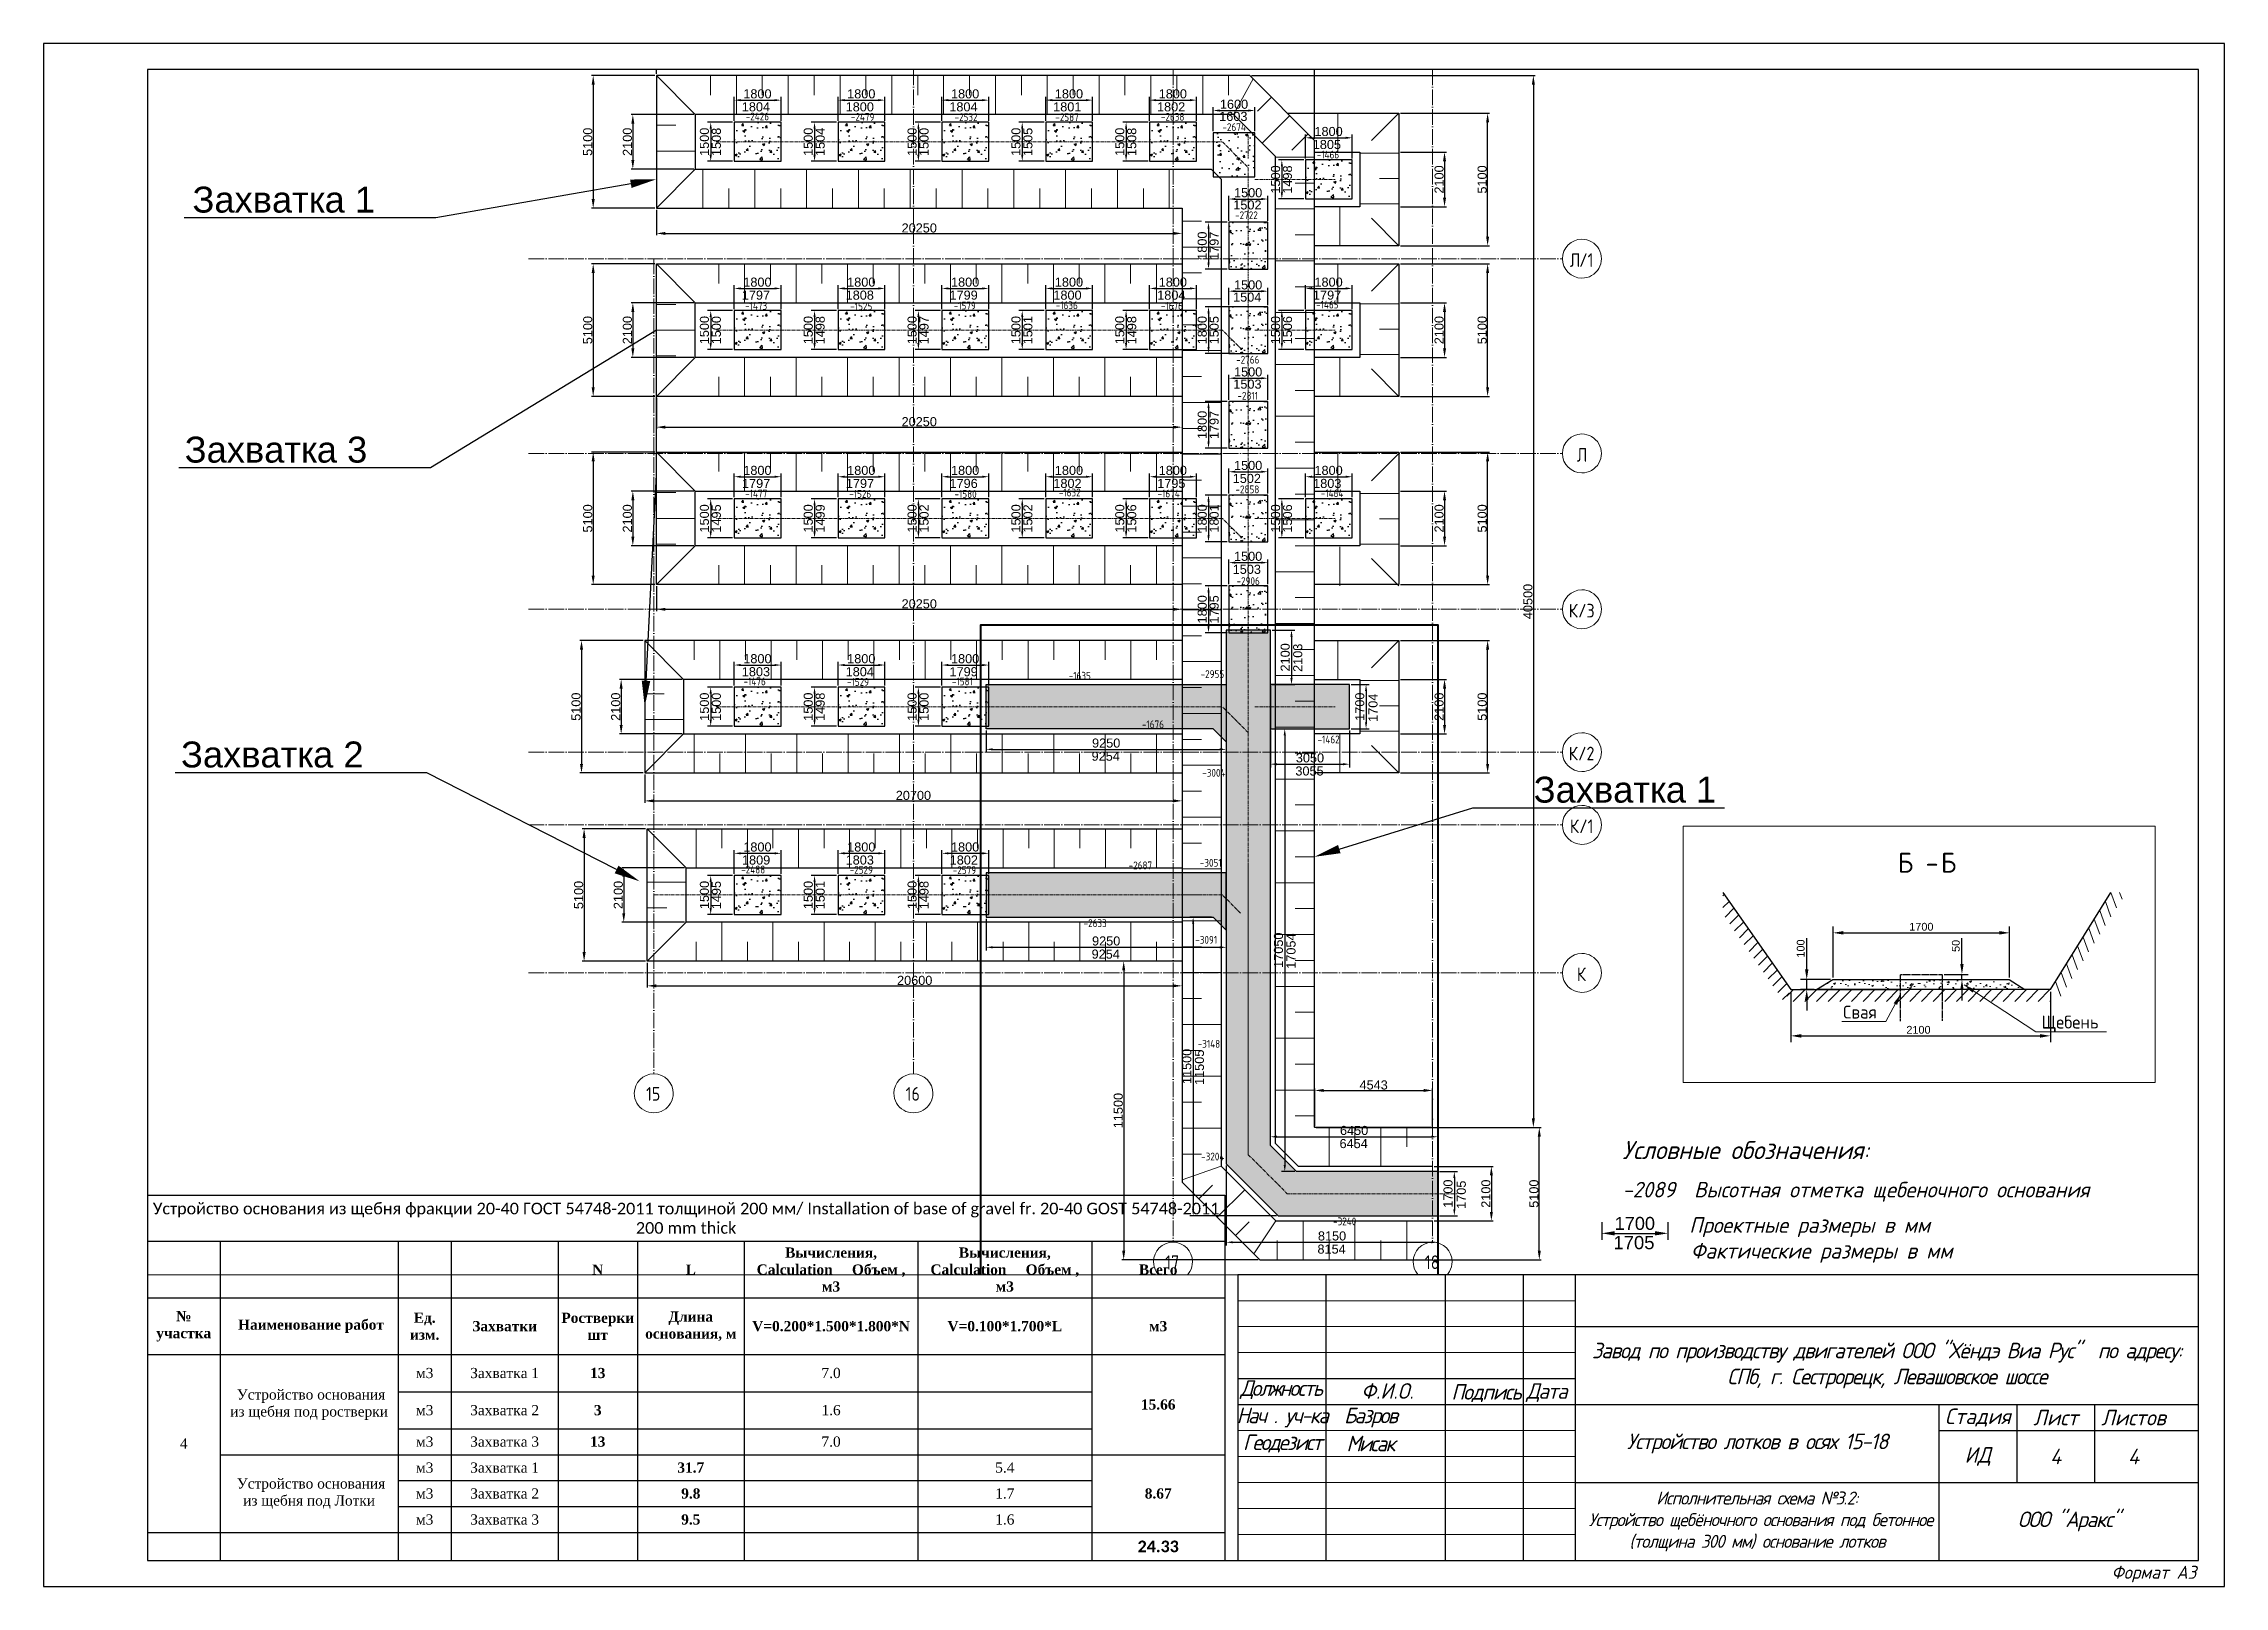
# Paper-space layout 'Щебень4' of a CAD drawing. Header units: millimetres. Extents: x -6 to 414, y -18 to 279.
# The model-space entities are those that its viewports show. They can reach past a viewport. Long polylines and large blocks are cut down to what shows.
import ezdxf
from ezdxf import colors
from ezdxf.entities.mleader import LeaderData, LeaderLine
from ezdxf.math import Vec2, Vec3

# ---------------------------------------------------------------- set-up
doc = ezdxf.new("R2010")
doc.units = ezdxf.units.MM
doc.header["$PDMODE"] = 3
doc.header["$PDSIZE"] = 0.2
for name, pattern in [('IMPORT-CENTER', [50.8, 31.75, -6.35, 6.35, -6.35]), ('Штрих 5 х 3 мм', [8, 5, -3]), ('Штрихпунктир 15 х 2 х 2 мм', [19, 15, -2, 0, -2])]:
    doc.linetypes.add(name, pattern=pattern)
for name, color, linetype, lineweight in [('Временный слой', 9, 'Continuous', 0), ('ДнищеЛотков', 7, 'Continuous', 30), ('котлован', 7, 'Continuous', 30), ('Оси', 7, 'Continuous', 18), ('Ось лотков', 7, 'Continuous', 18), ('откосы', 7, 'Continuous', 18), ('подб_лотков', 7, 'Continuous', 30), ('Размеры', 7, 'Continuous', 18), ('Щебень ростверков', 7, 'Continuous', 30)]:
    doc.layers.add(name, color=color, linetype=linetype, lineweight=lineweight)
doc.layers.add('рамка', color=7, linetype='Continuous')
doc.styles.add('GOST-2.304_Type-B', font='GOST_Common_SpecSymbol.ttf')
doc.styles.add('ISOCPEUR', font='isocpeur.ttf', dxfattribs={"width": 0.85, "height": 525})
doc.styles.add('ISOCPEUR_2', font='isocpeur.ttf', dxfattribs={"width": 0.85, "height": 300})
doc.styles.get("Standard").update_dxf_attribs({"font": 'arial.ttf'})
doc.styles.add('ГОСТ', font='GOST_Common Italic.ttf')
doc.dimstyles.new('Аннотативный', dxfattribs={"dimscale": 0, "dimtxt": 2.5, "dimasz": 2.5, "dimexe": 1.25, "dimexo": 0.625, "dimtad": 1, "dimtxsty": 'Standard', "dimcen": 2.5, "dimadec": 0, "dimazin": 0, "dimtfac": 1, "dimtmove": 0, "dimatfit": 3, "dimfxl": 1, "dimarcsym": 0})
doc.dimstyles.new('Копия ISO-25', dxfattribs={"dimtxt": 0.6, "dimasz": 0.25, "dimexe": 0.125, "dimexo": 0.0625, "dimgap": 0.0625, "dimtad": 1, "dimdec": 0, "dimlfac": 1000, "dimtxsty": 'Standard', "dimcen": 0.25, "dimadec": 0, "dimazin": 0, "dimtfac": 1, "dimtdec": 0, "dimtmove": 0, "dimatfit": 3, "dimfxl": 1, "dimarcsym": 0})

psp = doc.layouts.new('Щебень4')

# ---------------------------------------------------------------- texts
at = {"layer": 'подб_лотков', "lineweight": 13, "insert": (304.536, 48.471), "char_height": 2.5452, "attachment_point": 6}
psp.add_mtext('1705', dxfattribs=at)
at = {"layer": 'рамка', "attachment_point": 1, "style": 'ГОСТ'}
for s, heights, insert, char_height in [('Условные обозначения:', [0], (298.372, 68.055), 3.5), ('-2089  Высотная отметка щебеночного основания ', [0], (298.372, 60.182), 3), (' Проектные размеры в мм', [3.9], (309.404, 53.371), 3), (' Фактические размеры в мм', [3.9], (309.686, 48.411), 3)]:
    psp.add_mtext_dynamic_manual_height_columns(s, width=173.31911, gutter_width=12.5, heights=heights, dxfattribs=dict(at, insert=insert, char_height=char_height))
at = {"layer": 'рамка', "style": 'ГОСТ'}
for s, insert, char_height, width, attachment_point in [('{\\T0.9;Завод по производству двигателей ООО "Хёндэ Виа Рус"  по адресу: СПб, г. Сестрорецк, Левашовское шоссе}', (349.293, 24.808), 3, 120, 5), ('{\\T0.75;Должность}', (232.581, 20.163), 3, 16.57725, 5), ('Ф.И.О.', (248.047, 21.421), 3, 13.64406, 1), ('{\\T0.9;Подпись}', (265.412, 21.247), 3, 13.64406, 1), ('{\\T0.9;Дата}', (279.849, 21.42), 3, 13.64406, 1), ('{\\T0.75;Нач . уч-ка}', (232.793, 14.808), 3, 17, 5), ('{\\T0.75;Базров}', (249.793, 14.808), 3, 17, 5), ('Стадия', (366.793, 14.808), 3, 15, 5), ('Лист', (381.793, 14.808), 3, 15, 5), ('Листов', (396.793, 14.808), 3, 15, 5), ('{\\T0.75;Геодезист}', (232.793, 9.808), 3, 17, 5), ('{\\T0.75;Мисак}', (249.793, 9.808), 3, 17, 5), ('{\\T0.9;Устройство лотков в осях 15-18}', (324.293, 9.808), 3, 70, 5), ('ИД', (366.793, 7.308), 3, 15, 5), ('4', (381.793, 7.308), 3, 15, 5), ('4', (396.793, 7.308), 3, 15, 5), ('{\\T0.9;Исполнительная схема №3.2:\\P Устройство щебёночного основания под бетонное (толщина 300 мм) основание лотков}', (324.293, -5.192), 2.5, 70, 5), ('{\\T0.9;ООО "Аракс"}', (384.293, -5.192), 3, 50, 5), ('Формат А3', (392.555, -13.733), 2.5, 20.493, 1)]:
    psp.add_mtext(s, dxfattribs=dict(at, insert=insert, char_height=char_height, width=width, attachment_point=attachment_point))

msp = doc.modelspace()

# ---------------------------------------------------------------- texts
at = {"lineweight": 13, "style": 'GOST-2.304_Type-B'}
msp.add_text('Щебень', height=0.12434, dxfattribs=at).set_placement((733.2053, 138.3148))
at = {"layer": 'ДнищеЛотков', "linetype": 'Continuous', "lineweight": 13, "style": 'GOST-2.304_Type-B'}
msp.add_text('Свая', height=0.12434, dxfattribs=at).set_placement((731.2951, 138.4112))
at = {"layer": 'Оси', "color": 7, "char_height": 0.525, "attachment_point": 1, "style": 'ISOCPEUR'}
for s, insert, width in [('\\fISOCPEUR|b0|i0|c204|p34|;\\W.85;Л', (820.2855, 252.709), 0.439525), ('\\fISOCPEUR|b0|i0|c204|p34|;\\W.85;Л', (820.2855, 252.709), 0.439525), ('/1', (820.6481, 252.709), 0.654177), ('/1', (820.6481, 252.709), 0.654177), ('\\fISOCPEUR|b0|i0|c204|p34|;\\W.85;Л', (820.5558, 245.209), 0.439525), ('\\fISOCPEUR|b0|i0|c204|p34|;\\W.85;Л', (820.5558, 245.209), 0.439525), ('\\fISOCPEUR|b0|i0|c204|p34|;\\W.85;К', (820.2434, 239.209), 0.439525), ('\\fISOCPEUR|b0|i0|c204|p34|;\\W.85;К', (820.2434, 239.209), 0.439525), ('/3', (820.606, 239.209), 0.756392), ('/3', (820.606, 239.209), 0.756392), ('\\fISOCPEUR|b0|i0|c204|p34|;\\W.85;К', (820.2434, 233.709), 0.439525), ('\\fISOCPEUR|b0|i0|c204|p34|;\\W.85;К', (820.2434, 233.709), 0.439525), ('/2', (820.606, 233.709), 0.756392), ('/2', (820.606, 233.709), 0.756392), ('\\fISOCPEUR|b0|i0|c204|p34|;\\W.85;К', (820.2855, 230.909), 0.439525), ('\\fISOCPEUR|b0|i0|c204|p34|;\\W.85;К', (820.2855, 230.909), 0.439525), ('/1', (820.6481, 230.909), 0.654177), ('/1', (820.6481, 230.909), 0.654177), ('\\fISOCPEUR|b0|i0|c204|p34|;\\W.85;К', (820.5558, 225.209), 0.439525), ('\\fISOCPEUR|b0|i0|c204|p34|;\\W.85;К', (820.5558, 225.209), 0.439525)]:
    msp.add_mtext(s, dxfattribs=dict(at, insert=insert, width=width))
at = {"layer": 'Оси', "char_height": 0.525, "width": 0.654177, "attachment_point": 1, "style": 'ISOCPEUR'}
for s, insert in [('15', (784.7026, 220.6048)), ('15', (784.7026, 220.6048)), ('16', (794.7026, 220.6048)), ('16', (794.7026, 220.6048)), ('17', (804.7026, 214.1226)), ('17', (804.7026, 214.1226)), ('18', (814.7026, 214.1226)), ('18', (814.7026, 214.1226))]:
    msp.add_mtext(s, dxfattribs=dict(at, insert=insert))
at = {"layer": 'Размеры', "linetype": 'Continuous', "style": 'GOST-2.304_Type-B'}
for s, height, p in [('Б -', 0.19245, (731.8222, 139.8147)), ('Б', 0.1925, (732.2366, 139.8147))]:
    msp.add_text(s, height=height, dxfattribs=at).set_placement(p)
at = {"layer": 'Щебень ростверков', "lineweight": 18, "char_height": 0.35, "attachment_point": 6}
for s, insert in [('1804', (789.4782, 258.344)), ('1800', (793.4782, 258.344)), ('1804', (797.4706, 258.344)), ('1801', (801.4706, 258.344)), ('1802', (805.4706, 258.344)), ('1603', (807.8661, 257.9747)), ('1805', (811.4706, 256.894)), ('1502', (808.4093, 254.5676)), ('1797', (789.4782, 251.094)), ('1808', (793.4782, 251.094)), ('1799', (797.4782, 251.094)), ('1800', (801.4782, 251.094)), ('1804', (805.4782, 251.094)), ('1504', (808.4017, 251.0187)), ('1797', (811.4782, 251.0941)), ('1503', (808.4093, 247.6676)), ('1797', (789.4858, 243.8443)), ('1797', (793.4858, 243.8443)), ('1796', (797.4782, 243.8443)), ('1802', (801.4782, 243.8443)), ('1795', (805.4782, 243.8443)), ('1502', (808.3863, 244.0371)), ('1803', (811.4858, 243.8443)), ('1503', (808.3863, 240.5371)), ('1803', (789.4782, 236.5943)), ('1804', (793.4782, 236.5943)), ('1799', (797.4782, 236.5943)), ('1809', (789.4858, 229.3445)), ('1803', (793.4782, 229.3445)), ('1802', (797.4858, 229.3445))]:
    msp.add_mtext(s, dxfattribs=dict(at, insert=insert))
at = {"layer": 'Щебень ростверков', "lineweight": 18, "char_height": 0.3, "attachment_point": 1, "style": 'ISOCPEUR_2'}
for s, insert, width in [('-2426', (788.5416, 258.1283), 1.21636), ('-2479', (792.5912, 258.1078), 1.21636), ('-2532', (796.5847, 258.0991), 1.247025), ('-2587', (800.4651, 258.0991), 1.247025), ('-2638', (804.5344, 258.1137), 1.21636), ('-2674', (806.9031, 257.7151), 1.14481), ('-1466', (810.5362, 256.6569), 1.14481), ('-2722', (807.3915, 254.3218), 1.14481), ('-1473', (788.5165, 250.8352), 1.14481), ('-1525', (792.5688, 250.8195), 1.175474), ('-1579', (796.5507, 250.8441), 1.175474), ('-1636', (800.4825, 250.8555), 1.14481), ('-1676', (804.5318, 250.8327), 1.14481), ('-1465', (810.5113, 250.8827), 1.14481), ('-2766', (807.431, 248.7611), 1.14481), ('-2811', (807.4809, 247.3733), 1.14481), ('-1477', (788.5194, 243.6043), 1.14481), ('-1632', (800.6025, 243.6467), 1.14481), ('-1674', (804.4037, 243.6085), 1.14481), ('-2858', (807.4053, 243.7674), 1.21636), ('-1464', (810.6921, 243.6175), 1.14481), ('-1526', (792.5281, 243.5918), 1.175474), ('-1580', (796.5827, 243.5893), 1.175474), ('-2906', (807.4479, 240.2378), 1.247025), ('-1635', (800.9824, 236.5915), 1.14481), ('-2955', (806.0639, 236.6554), 1.247025), ('-1476', (788.4575, 236.3752), 1.14481), ('-1529', (792.4418, 236.3532), 1.175474), ('-1581', (796.4826, 236.3736), 1.175474), ('-1676', (803.8031, 234.7199), 1.14481), ('-1462', (810.5672, 234.1399), 1.14481), ('-3004', (806.1263, 232.8545), 1.21636), ('-3051', (806.0313, 229.3901), 1.14481), ('-2488', (788.3665, 229.1308), 1.21636), ('-2529', (792.5447, 229.1187), 1.247025), ('-2687', (803.2918, 229.29), 1.21636), ('-2579', (796.5165, 229.1086), 1.247025), ('-2633', (801.556, 227.0647), 1.14481), ('-3091', (805.8563, 226.4235), 1.14481), ('-3148', (805.9499, 222.4177), 1.277689), ('-3204', (806.0827, 218.0782), 1.175474), ('-3240', (811.1649, 215.5834), 1.14481)]:
    msp.add_mtext(s, dxfattribs=dict(at, insert=insert, width=width))
at = {"layer": 'Щебень ростверков', "lineweight": 18, "char_height": 0.35, "attachment_point": 6, "rotation": 90}
for s, insert in [('1508', (787.4114, 257.54)), ('1504', (791.4114, 257.54)), ('1500', (795.4114, 257.54)), ('1505', (799.4114, 257.54)), ('1508', (803.4114, 257.54)), ('1498', (809.4114, 256.09)), ('1797', (806.5862, 253.5401)), ('1500', (787.4114, 250.29)), ('1498', (791.4114, 250.29)), ('1497', (795.4114, 250.29)), ('1501', (799.4114, 250.29)), ('1498', (803.4114, 250.29)), ('1505', (806.5862, 250.2901)), ('1506', (809.4114, 250.2901)), ('1797', (806.5862, 246.6401)), ('1495', (787.4114, 243.0403)), ('1499', (791.4114, 243.0403)), ('1502', (795.4114, 243.0403)), ('1502', (799.4114, 243.0403)), ('1506', (803.4114, 243.0403)), ('1801', (806.5862, 243.0401)), ('1506', (809.4114, 243.0403)), ('1795', (806.5862, 239.5401)), ('1500', (787.4114, 235.7903)), ('1498', (791.4114, 235.7903)), ('1500', (795.4114, 235.7903)), ('1704', (812.7049, 235.7521)), ('1495', (787.4114, 228.5405)), ('1501', (791.4114, 228.5405)), ('1498', (795.4114, 228.5405)), ('1705', (816.1049, 217.0018))]:
    msp.add_mtext(s, dxfattribs=dict(at, insert=insert))
at = {"layer": 'Щебень ростверков', "color": 3, "lineweight": 18, "char_height": 0.35, "attachment_point": 6, "rotation": 90}
for s, insert in [('{\\C256;2103}', (809.8062, 237.6774)), ('{\\C256;17054}', (809.5472, 226.5192)), ('{\\C256;11505}', (806.0181, 222.0443))]:
    msp.add_mtext(s, dxfattribs=dict(at, insert=insert))
at = {"layer": 'Щебень ростверков', "color": 3, "lineweight": 18, "char_height": 0.35, "attachment_point": 6}
for s, insert in [('{\\C256;9254}', (802.9514, 233.3425)), ('{\\C256;3055}', (810.8014, 232.7726)), ('{\\C256;9254}', (802.9514, 225.7227)), ('{\\C256;6454}', (812.5014, 218.4264)), ('{\\C256;8154}', (811.6514, 214.3647))]:
    msp.add_mtext(s, dxfattribs=dict(at, insert=insert))

# ---------------------------------------------------------------- blocks, each defined once
blk = doc.blocks.new('*T451')
at = {"layer": 'Оси', "linetype": 'ByBlock', "lineweight": -2, "transparency": 16777216}
for p, q in [((0, 0), (207.47, 0)), ((0, -8.84), (207.47, -8.84)), ((0, -8.84), (0, -70.28)), ((13.98, -8.84), (13.98, -70.28)), ((48.28, -8.84), (48.28, -70.28)), ((58.5, -8.84), (58.5, -70.28)), ((79.08, -8.84), (79.08, -70.28)), ((94.35, -8.84), (94.35, -70.28)), ((114.93, -8.84), (114.93, -70.28)), ((148.39, -8.84), (148.39, -70.28)), ((181.85, -8.84), (181.85, -70.28)), ((207.47, -8.84), (207.47, -70.28)), ((0, -19.76), (207.47, -19.76)), ((0, -30.65), (207.47, -30.65)), ((48.28, -37.8), (181.85, -37.8)), ((48.28, -44.94), (181.85, -44.94)), ((13.98, -49.93), (207.47, -49.93)), ((48.28, -54.93), (181.85, -54.93)), ((48.28, -59.92), (181.85, -59.92)), ((0, -64.91), (207.47, -64.91)), ((0, -70.28), (207.47, -70.28))]:
    blk.add_line(p, q, dxfattribs=at)
at = {"layer": 'Оси', "color": 0, "linetype": 'ByBlock', "lineweight": -2, "transparency": 16777216}
for p, q in [((0, 0), (0, -8.84)), ((207.47, 0), (207.47, -8.84))]:
    blk.add_line(p, q, dxfattribs=at)
at = {"layer": 'Оси', "color": 0, "lineweight": 15, "transparency": 16777216}
for s, insert, char_height, width, attachment_point in [('{\\fCalibri|b0|i0|c0;Устройство основания из щебня фракции 20-40 ГОСТ 54748-2011 толщиной 200 мм/ Installation of base of gravel fr. 20-40 GOST 54748-2011 200 mm thick', (103.74, -4.42), 2.23985, 205.0896, 5), ('{\\fTimes New Roman|b1|i0|c0;Вычисления, Calculation     Объем , м3', (131.66, -14.3), 1.9599, 31.0796, 5), ('{\\fTimes New Roman|b1|i0|c0;Вычисления, Calculation     Объем , м3', (165.12, -14.3), 1.9599, 31.0796, 5), ('{\\fTimes New Roman|b1|i0|c0;', (6.99, -14.3), 1.9599, 11.5998, 5), ('{\\fTimes New Roman|b1|i0|c0;', (31.13, -14.3), 1.9599, 31.9196, 5), ('{\\fTimes New Roman|b1|i0|c0;', (53.39, -14.3), 1.9599, 7.8412, 5), ('{\\fTimes New Roman|b1|i0|c0;', (68.79, -14.3), 1.9599, 18.2005, 5), ('{\\fTimes New Roman|b1|i0|c0;N', (86.72, -14.3), 1.9599, 12.8809, 5), ('{\\fTimes New Roman|b1|i0|c0;L', (104.64, -14.3), 1.9599, 18.2005, 5), ('{\\fTimes New Roman|b1|i0|c0;Всего', (194.66, -14.3), 1.9599, 23.2402, 5), ('{\\fTimes New Roman|b1|i0|c0;№ участка', (6.99, -25.21), 1.9599, 11.5998, 5), ('{\\fTimes New Roman|b1|i0|c0; Наименование работ ', (31.13, -25.21), 1.9599, 31.9196, 5), ('{\\fTimes New Roman|b1|i0|c0;Ед. изм.', (53.39, -25.21), 1.9599, 7.8412, 5), ('{\\fTimes New Roman|b1|i0|c0;Захватки', (68.79, -25.21), 1.9599, 18.2005, 5), ('{\\fTimes New Roman|b1|i0|c0;Ростверки шт', (86.72, -25.21), 1.9599, 12.8809, 5), ('{\\fTimes New Roman|b1|i0|c0;Длина основания, м', (104.64, -25.21), 1.9599, 18.2005, 5), ('{\\fTimes New Roman|b1|i0|c0;V=0.200*1.500*1.800*N', (131.66, -25.21), 1.9599, 31.0796, 5), ('{\\fTimes New Roman|b1|i0|c0;V=0.100*1.700*L', (165.12, -25.21), 1.9599, 31.0796, 5), ('{\\fTimes New Roman|b1|i0|c0;м3', (194.66, -25.21), 1.9599, 23.2402, 5), ('{\\fTimes New Roman|b0|i0|c0;м3', (53.39, -34.22), 1.9599, 7.8412, 5), ('{\\fTimes New Roman|b0|i0|c0;Захватка 1', (68.79, -34.22), 1.9599, 18.2005, 5), ('{\\fTimes New Roman|b1|i0|c0;13', (86.72, -34.22), 1.9599, 12.8809, 5), ('{\\fTimes New Roman|b0|i0|c0;7.0', (131.66, -34.22), 1.9599, 31.0796, 5), ('{\\fTimes New Roman|b0|i0|c0; Устройство основания из щебня под ростверки ', (31.13, -40.29), 1.9599, 31.9196, 5), ('{\\fTimes New Roman|b1|i0|c0;', (104.64, -34.22), 1.9599, 18.2005, 5), ('{\\fTimes New Roman|b0|i0|c0;', (165.12, -34.22), 1.9599, 31.0796, 5), ('{\\fTimes New Roman|b0|i0|c0;м3', (53.39, -41.37), 1.9599, 7.8412, 5), ('{\\fTimes New Roman|b0|i0|c0;Захватка 2', (68.79, -41.37), 1.9599, 18.2005, 5), ('{\\fTimes New Roman|b1|i0|c0;3', (86.72, -41.37), 1.9599, 12.8809, 5), ('{\\fTimes New Roman|b1|i0|c0;', (104.64, -41.37), 1.9599, 18.2005, 5), ('{\\fTimes New Roman|b0|i0|c0;1.6', (131.66, -41.37), 1.9599, 31.0796, 5), ('{\\fTimes New Roman|b0|i0|c0;', (165.12, -41.37), 1.9599, 31.0796, 5), ('{\\fTimes New Roman|b1|i0|c0;15.66 ', (194.66, -40.29), 1.9599, 23.2402, 5), ('{\\fTimes New Roman|b0|i0|c0;4', (6.99, -47.78), 1.9599, 11.5998, 5), ('{\\fTimes New Roman|b0|i0|c0;м3', (53.39, -47.43), 1.9599, 7.8412, 5), ('{\\fTimes New Roman|b0|i0|c0;Захватка 3', (68.79, -47.43), 1.9599, 18.2005, 5), ('{\\fTimes New Roman|b1|i0|c0;13', (86.72, -47.43), 1.9599, 12.8809, 5), ('{\\fTimes New Roman|b1|i0|c0;', (104.64, -47.43), 1.9599, 18.2005, 5), ('{\\fTimes New Roman|b0|i0|c0;7.0', (131.66, -47.43), 1.9599, 31.0796, 5), ('{\\fTimes New Roman|b0|i0|c0;', (165.12, -47.43), 1.9599, 31.0796, 5), ('{\\fTimes New Roman|b0|i0|c0; Устройство основания из щебня под Лотки ', (31.13, -57.42), 1.9599, 31.9196, 5), ('{\\fTimes New Roman|b0|i0|c0;м3', (53.39, -52.43), 1.9599, 7.8412, 5), ('{\\fTimes New Roman|b0|i0|c0;Захватка 1', (68.79, -52.43), 1.9599, 18.2005, 5), ('{\\fTimes New Roman|b1|i0|c0;', (86.72, -52.43), 1.9599, 12.8809, 5), ('{\\fTimes New Roman|b1|i0|c0;31.7', (104.64, -52.43), 1.9599, 18.2005, 5), ('{\\fTimes New Roman|b0|i0|c0;', (131.66, -52.43), 1.9599, 31.0796, 5), ('{\\fTimes New Roman|b0|i0|c0;5.4', (165.12, -52.43), 1.9599, 31.0796, 5), ('{\\fTimes New Roman|b0|i0|c0;м3', (53.39, -57.42), 1.9599, 7.8412, 5), ('{\\fTimes New Roman|b0|i0|c0;Захватка 2', (68.79, -57.42), 1.9599, 18.2005, 5), ('{\\fTimes New Roman|b1|i0|c0;', (86.72, -57.42), 1.9599, 12.8809, 5), ('{\\fTimes New Roman|b1|i0|c0;9.8', (104.64, -57.42), 1.9599, 18.2005, 5), ('{\\fTimes New Roman|b0|i0|c0;', (131.66, -57.42), 1.9599, 31.0796, 5), ('{\\fTimes New Roman|b0|i0|c0;1.7', (165.12, -57.42), 1.9599, 31.0796, 5), ('{\\fTimes New Roman|b1|i0|c0;8.67 ', (194.66, -57.42), 1.9599, 23.2402, 5), ('{\\fTimes New Roman|b0|i0|c0;м3', (53.39, -62.42), 1.9599, 7.8412, 5), ('{\\fTimes New Roman|b0|i0|c0;Захватка 3', (68.79, -62.42), 1.9599, 18.2005, 5), ('{\\fTimes New Roman|b1|i0|c0;', (86.72, -62.42), 1.9599, 12.8809, 5), ('{\\fTimes New Roman|b1|i0|c0;9.5', (104.64, -62.42), 1.9599, 18.2005, 5), ('{\\fTimes New Roman|b0|i0|c0;', (131.66, -62.42), 1.9599, 31.0796, 5), ('{\\fTimes New Roman|b0|i0|c0;1.6', (165.12, -62.42), 1.9599, 31.0796, 5), ('{\\fCalibri|b1|i0|c0;24.33 ', (194.66, -67.6), 2.2398, 23.2402, 5), ('{\\fCalibri|b0|i0|c0;', (1.19, -69.09), 2.2398, 11.5998, 7), ('{\\fCalibri|b0|i0|c0;', (15.17, -69.09), 2.2398, 31.9196, 7), ('{\\fCalibri|b0|i0|c0;', (49.47, -69.09), 2.2398, 7.8412, 7), ('{\\fCalibri|b0|i0|c0;', (59.69, -69.09), 2.2398, 18.2005, 7), ('{\\fCalibri|b1|i0|c0;', (80.28, -69.09), 2.2398, 12.8809, 7), ('{\\fCalibri|b1|i0|c0;', (95.54, -69.09), 2.2398, 18.2005, 7), ('{\\fCalibri|b0|i0|c0;', (116.12, -69.09), 2.2398, 31.0796, 7), ('{\\fCalibri|b0|i0|c0;', (149.58, -69.09), 2.2398, 31.0796, 7)]:
    blk.add_mtext(s, dxfattribs=dict(at, insert=insert, char_height=char_height, width=width, attachment_point=attachment_point))
blk = doc.blocks.new('*D916')
at = {"layer": 'Defpoints', "color": 0, "transparency": 16777216}
for p in [(294.37, 53.06), (307.12, 53.06), (307.12, 50.27)]:
    blk.add_point(p, dxfattribs=at)
at = {"layer": 'подб_лотков', "color": 0, "lineweight": -2, "transparency": 16777216}
for p, q in [((294.37, 52.43), (294.37, 49.02)), ((307.12, 52.43), (307.12, 49.02)), ((296.87, 50.27), (304.62, 50.27))]:
    blk.add_line(p, q, dxfattribs=at)
at = {"layer": 'подб_лотков', "color": 0, "transparency": 16777216}
for points in [[(296.87, 50.69), (296.87, 49.86), (294.37, 50.27)], [(304.62, 50.69), (304.62, 49.86), (307.12, 50.27)]]:
    blk.add_solid(points, dxfattribs=at)
at = {"layer": 'подб_лотков', "color": 0, "lineweight": 13, "transparency": 16777216, "insert": (300.75, 52.17), "char_height": 2.5, "attachment_point": 5}
blk.add_mtext('1700', dxfattribs=at)
blk = doc.blocks.new('Ось сетки - Диаметр 10 мм-4594982-30_S_RC_Схема расположения ростверков_фрагмент')
at = {"layer": 'Оси'}
for start, end in [(360, 180), (180, 360)]:
    blk.add_arc((0, 0), 5, start, end, dxfattribs=at)
blk = doc.blocks.new('*D130')
at = {"layer": 'Defpoints', "color": 0, "transparency": 16777216}
for p in [(815, 217.55), (815, 215.45), (817.262, 215.45)]:
    blk.add_point(p, dxfattribs=at)
at = {"layer": 'Размеры', "color": 0, "lineweight": -2, "transparency": 16777216}
for p, q in [((815.063, 217.55), (817.332, 217.55)), ((817.262, 217.2), (817.262, 215.8)), ((815.063, 215.45), (817.332, 215.45))]:
    blk.add_line(p, q, dxfattribs=at)
at = {"layer": 'Размеры', "color": 0, "transparency": 16777216}
for points in [[(817.204, 217.2), (817.321, 217.2), (817.262, 217.55)], [(817.204, 215.8), (817.321, 215.8), (817.262, 215.45)]]:
    blk.add_solid(points, dxfattribs=at)
at = {"layer": 'Размеры', "color": 0, "lineweight": 13, "transparency": 16777216, "insert": (817.053, 216.5), "char_height": 0.35, "attachment_point": 5, "rotation": 90}
blk.add_mtext('2100', dxfattribs=at)
blk = doc.blocks.new('*D131')
at = {"layer": 'Defpoints', "color": 0, "transparency": 16777216}
for p in [(815, 219.05), (819.109, 219.05), (815, 213.95)]:
    blk.add_point(p, dxfattribs=at)
at = {"layer": 'Размеры', "color": 0, "lineweight": -2, "transparency": 16777216}
for p, q in [((815.063, 219.05), (819.179, 219.05)), ((819.109, 214.3), (819.109, 218.7)), ((815.063, 213.95), (819.179, 213.95))]:
    blk.add_line(p, q, dxfattribs=at)
at = {"layer": 'Размеры', "color": 0, "transparency": 16777216}
for points in [[(819.05, 218.7), (819.167, 218.7), (819.109, 219.05)], [(819.05, 214.3), (819.167, 214.3), (819.109, 213.95)]]:
    blk.add_solid(points, dxfattribs=at)
at = {"layer": 'Размеры', "color": 0, "lineweight": 13, "transparency": 16777216, "insert": (818.9, 216.5), "char_height": 0.35, "attachment_point": 5, "rotation": 90}
blk.add_mtext('5100', dxfattribs=at)
blk = doc.blocks.new('*D132')
at = {"layer": 'Defpoints', "color": 0, "transparency": 16777216}
for p in [(786.249, 229.05), (783.843, 226.95), (786.249, 226.95)]:
    blk.add_point(p, dxfattribs=at)
at = {"layer": 'Размеры', "color": 0, "lineweight": -2, "transparency": 16777216}
for p, q in [((786.187, 229.05), (783.773, 229.05)), ((783.843, 228.7), (783.843, 227.3)), ((786.187, 226.95), (783.773, 226.95))]:
    blk.add_line(p, q, dxfattribs=at)
at = {"layer": 'Размеры', "color": 0, "transparency": 16777216}
for points in [[(783.785, 228.7), (783.901, 228.7), (783.843, 229.05)], [(783.785, 227.3), (783.901, 227.3), (783.843, 226.95)]]:
    blk.add_solid(points, dxfattribs=at)
at = {"layer": 'Размеры', "color": 0, "lineweight": 13, "transparency": 16777216, "insert": (783.634, 228), "char_height": 0.35, "attachment_point": 5, "rotation": 90}
blk.add_mtext('2100', dxfattribs=at)
blk = doc.blocks.new('*D133')
at = {"layer": 'Defpoints', "color": 0, "transparency": 16777216}
for p in [(784.749, 230.55), (782.316, 225.45), (784.748, 225.45)]:
    blk.add_point(p, dxfattribs=at)
at = {"layer": 'Размеры', "color": 0, "lineweight": -2, "transparency": 16777216}
for p, q in [((784.687, 230.55), (782.246, 230.55)), ((782.316, 230.2), (782.316, 225.8)), ((784.686, 225.45), (782.246, 225.45))]:
    blk.add_line(p, q, dxfattribs=at)
at = {"layer": 'Размеры', "color": 0, "transparency": 16777216}
for points in [[(782.257, 230.2), (782.374, 230.2), (782.316, 230.55)], [(782.257, 225.8), (782.374, 225.8), (782.316, 225.45)]]:
    blk.add_solid(points, dxfattribs=at)
at = {"layer": 'Размеры', "color": 0, "lineweight": 13, "transparency": 16777216, "insert": (782.107, 228), "char_height": 0.35, "attachment_point": 5, "rotation": 90}
blk.add_mtext('5100', dxfattribs=at)
blk = doc.blocks.new('*D134')
at = {"layer": 'Defpoints', "color": 0, "transparency": 16777216}
for p in [(786.149, 236.3), (783.743, 234.2), (786.149, 234.2)]:
    blk.add_point(p, dxfattribs=at)
at = {"layer": 'Размеры', "color": 0, "lineweight": -2, "transparency": 16777216}
for p, q in [((786.087, 236.3), (783.673, 236.3)), ((783.743, 235.95), (783.743, 234.55)), ((786.087, 234.2), (783.673, 234.2))]:
    blk.add_line(p, q, dxfattribs=at)
at = {"layer": 'Размеры', "color": 0, "transparency": 16777216}
for points in [[(783.685, 235.95), (783.801, 235.95), (783.743, 236.3)], [(783.685, 234.55), (783.801, 234.55), (783.743, 234.2)]]:
    blk.add_solid(points, dxfattribs=at)
at = {"layer": 'Размеры', "color": 0, "lineweight": 13, "transparency": 16777216, "insert": (783.534, 235.25), "char_height": 0.35, "attachment_point": 5, "rotation": 90}
blk.add_mtext('2100', dxfattribs=at)
blk = doc.blocks.new('*D135')
at = {"layer": 'Defpoints', "color": 0, "transparency": 16777216}
for p in [(784.649, 237.8), (782.216, 232.7), (784.648, 232.7)]:
    blk.add_point(p, dxfattribs=at)
at = {"layer": 'Размеры', "color": 0, "lineweight": -2, "transparency": 16777216}
for p, q in [((784.587, 237.8), (782.146, 237.8)), ((782.216, 237.45), (782.216, 233.05)), ((784.586, 232.7), (782.146, 232.7))]:
    blk.add_line(p, q, dxfattribs=at)
at = {"layer": 'Размеры', "color": 0, "transparency": 16777216}
for points in [[(782.157, 237.45), (782.274, 237.45), (782.216, 237.8)], [(782.157, 233.05), (782.274, 233.05), (782.216, 232.7)]]:
    blk.add_solid(points, dxfattribs=at)
at = {"layer": 'Размеры', "color": 0, "lineweight": 13, "transparency": 16777216, "insert": (782.007, 235.25), "char_height": 0.35, "attachment_point": 5, "rotation": 90}
blk.add_mtext('5100', dxfattribs=at)
blk = doc.blocks.new('*D136')
at = {"layer": 'Defpoints', "color": 0, "transparency": 16777216}
for p in [(786.599, 243.55), (784.193, 241.45), (786.599, 241.45)]:
    blk.add_point(p, dxfattribs=at)
at = {"layer": 'Размеры', "color": 0, "lineweight": -2, "transparency": 16777216}
for p, q in [((786.537, 243.55), (784.123, 243.55)), ((784.193, 243.2), (784.193, 241.8)), ((786.537, 241.45), (784.123, 241.45))]:
    blk.add_line(p, q, dxfattribs=at)
at = {"layer": 'Размеры', "color": 0, "transparency": 16777216}
for points in [[(784.135, 243.2), (784.251, 243.2), (784.193, 243.55)], [(784.135, 241.8), (784.251, 241.8), (784.193, 241.45)]]:
    blk.add_solid(points, dxfattribs=at)
at = {"layer": 'Размеры', "color": 0, "lineweight": 13, "transparency": 16777216, "insert": (783.984, 242.5), "char_height": 0.35, "attachment_point": 5, "rotation": 90}
blk.add_mtext('2100', dxfattribs=at)
blk = doc.blocks.new('*D137')
at = {"layer": 'Defpoints', "color": 0, "transparency": 16777216}
for p in [(785.099, 245.05), (782.666, 239.95), (785.098, 239.95)]:
    blk.add_point(p, dxfattribs=at)
at = {"layer": 'Размеры', "color": 0, "lineweight": -2, "transparency": 16777216}
for p, q in [((785.037, 245.05), (782.596, 245.05)), ((782.666, 244.7), (782.666, 240.3)), ((785.036, 239.95), (782.596, 239.95))]:
    blk.add_line(p, q, dxfattribs=at)
at = {"layer": 'Размеры', "color": 0, "transparency": 16777216}
for points in [[(782.607, 244.7), (782.724, 244.7), (782.666, 245.05)], [(782.607, 240.3), (782.724, 240.3), (782.666, 239.95)]]:
    blk.add_solid(points, dxfattribs=at)
at = {"layer": 'Размеры', "color": 0, "lineweight": 13, "transparency": 16777216, "insert": (782.457, 242.5), "char_height": 0.35, "attachment_point": 5, "rotation": 90}
blk.add_mtext('5100', dxfattribs=at)
blk = doc.blocks.new('*D138')
at = {"layer": 'Defpoints', "color": 0, "transparency": 16777216}
for p in [(786.599, 250.8), (784.193, 248.7), (786.599, 248.7)]:
    blk.add_point(p, dxfattribs=at)
at = {"layer": 'Размеры', "color": 0, "lineweight": -2, "transparency": 16777216}
for p, q in [((786.537, 250.8), (784.123, 250.8)), ((784.193, 250.45), (784.193, 249.05)), ((786.537, 248.7), (784.123, 248.7))]:
    blk.add_line(p, q, dxfattribs=at)
at = {"layer": 'Размеры', "color": 0, "transparency": 16777216}
for points in [[(784.135, 250.45), (784.251, 250.45), (784.193, 250.8)], [(784.135, 249.05), (784.251, 249.05), (784.193, 248.7)]]:
    blk.add_solid(points, dxfattribs=at)
at = {"layer": 'Размеры', "color": 0, "lineweight": 13, "transparency": 16777216, "insert": (783.984, 249.75), "char_height": 0.35, "attachment_point": 5, "rotation": 90}
blk.add_mtext('2100', dxfattribs=at)
blk = doc.blocks.new('*D139')
at = {"layer": 'Defpoints', "color": 0, "transparency": 16777216}
for p in [(785.099, 252.3), (782.666, 247.2), (785.098, 247.2)]:
    blk.add_point(p, dxfattribs=at)
at = {"layer": 'Размеры', "color": 0, "lineweight": -2, "transparency": 16777216}
for p, q in [((785.037, 252.3), (782.596, 252.3)), ((782.666, 251.95), (782.666, 247.55)), ((785.036, 247.2), (782.596, 247.2))]:
    blk.add_line(p, q, dxfattribs=at)
at = {"layer": 'Размеры', "color": 0, "transparency": 16777216}
for points in [[(782.607, 251.95), (782.724, 251.95), (782.666, 252.3)], [(782.607, 247.55), (782.724, 247.55), (782.666, 247.2)]]:
    blk.add_solid(points, dxfattribs=at)
at = {"layer": 'Размеры', "color": 0, "lineweight": 13, "transparency": 16777216, "insert": (782.457, 249.75), "char_height": 0.35, "attachment_point": 5, "rotation": 90}
blk.add_mtext('5100', dxfattribs=at)
blk = doc.blocks.new('*D140')
at = {"layer": 'Defpoints', "color": 0, "transparency": 16777216}
for p in [(786.599, 258.05), (784.193, 255.95), (786.599, 255.95)]:
    blk.add_point(p, dxfattribs=at)
at = {"layer": 'Размеры', "color": 0, "lineweight": -2, "transparency": 16777216}
for p, q in [((786.537, 258.05), (784.123, 258.05)), ((784.193, 257.7), (784.193, 256.3)), ((786.537, 255.95), (784.123, 255.95))]:
    blk.add_line(p, q, dxfattribs=at)
at = {"layer": 'Размеры', "color": 0, "transparency": 16777216}
for points in [[(784.135, 257.7), (784.251, 257.7), (784.193, 258.05)], [(784.135, 256.3), (784.251, 256.3), (784.193, 255.95)]]:
    blk.add_solid(points, dxfattribs=at)
at = {"layer": 'Размеры', "color": 0, "lineweight": 13, "transparency": 16777216, "insert": (783.984, 257), "char_height": 0.35, "attachment_point": 5, "rotation": 90}
blk.add_mtext('2100', dxfattribs=at)
blk = doc.blocks.new('*D141')
at = {"layer": 'Defpoints', "color": 0, "transparency": 16777216}
for p in [(785.099, 259.55), (782.666, 254.45), (785.098, 254.45)]:
    blk.add_point(p, dxfattribs=at)
at = {"layer": 'Размеры', "color": 0, "lineweight": -2, "transparency": 16777216}
for p, q in [((785.037, 259.55), (782.596, 259.55)), ((782.666, 259.2), (782.666, 254.8)), ((785.036, 254.45), (782.596, 254.45))]:
    blk.add_line(p, q, dxfattribs=at)
at = {"layer": 'Размеры', "color": 0, "transparency": 16777216}
for points in [[(782.607, 259.2), (782.724, 259.2), (782.666, 259.55)], [(782.607, 254.8), (782.724, 254.8), (782.666, 254.45)]]:
    blk.add_solid(points, dxfattribs=at)
at = {"layer": 'Размеры', "color": 0, "lineweight": 13, "transparency": 16777216, "insert": (782.457, 257), "char_height": 0.35, "attachment_point": 5, "rotation": 90}
blk.add_mtext('5100', dxfattribs=at)
blk = doc.blocks.new('*D144')
at = {"layer": 'Defpoints', "color": 0, "transparency": 16777216}
for p in [(813.7, 256.6), (813.7, 254.5), (815.459, 254.5)]:
    blk.add_point(p, dxfattribs=at)
at = {"layer": 'Размеры', "color": 0, "lineweight": -2, "transparency": 16777216}
for p, q in [((813.763, 256.6), (815.529, 256.6)), ((815.459, 256.25), (815.459, 254.85)), ((813.763, 254.5), (815.529, 254.5))]:
    blk.add_line(p, q, dxfattribs=at)
at = {"layer": 'Размеры', "color": 0, "transparency": 16777216}
for points in [[(815.4, 256.25), (815.517, 256.25), (815.459, 256.6)], [(815.4, 254.85), (815.517, 254.85), (815.459, 254.5)]]:
    blk.add_solid(points, dxfattribs=at)
at = {"layer": 'Размеры', "color": 0, "lineweight": 13, "transparency": 16777216, "insert": (815.25, 255.55), "char_height": 0.35, "attachment_point": 5, "rotation": 90}
blk.add_mtext('2100', dxfattribs=at)
blk = doc.blocks.new('*D145')
at = {"layer": 'Defpoints', "color": 0, "transparency": 16777216}
for p in [(813.7, 258.1), (817.118, 258.1), (813.7, 253)]:
    blk.add_point(p, dxfattribs=at)
at = {"layer": 'Размеры', "color": 0, "lineweight": -2, "transparency": 16777216}
for p, q in [((813.763, 258.1), (817.188, 258.1)), ((817.118, 253.35), (817.118, 257.75)), ((813.763, 253), (817.188, 253))]:
    blk.add_line(p, q, dxfattribs=at)
at = {"layer": 'Размеры', "color": 0, "transparency": 16777216}
for points in [[(817.059, 257.75), (817.176, 257.75), (817.118, 258.1)], [(817.059, 253.35), (817.176, 253.35), (817.118, 253)]]:
    blk.add_solid(points, dxfattribs=at)
at = {"layer": 'Размеры', "color": 0, "lineweight": 13, "transparency": 16777216, "insert": (816.909, 255.55), "char_height": 0.35, "attachment_point": 5, "rotation": 90}
blk.add_mtext('5100', dxfattribs=at)
blk = doc.blocks.new('*D146')
at = {"layer": 'Defpoints', "color": 0, "transparency": 16777216}
for p in [(813.7, 250.8), (813.7, 248.7), (815.459, 248.7)]:
    blk.add_point(p, dxfattribs=at)
at = {"layer": 'Размеры', "color": 0, "lineweight": -2, "transparency": 16777216}
for p, q in [((813.763, 250.8), (815.529, 250.8)), ((815.459, 250.45), (815.459, 249.05)), ((813.763, 248.7), (815.529, 248.7))]:
    blk.add_line(p, q, dxfattribs=at)
at = {"layer": 'Размеры', "color": 0, "transparency": 16777216}
for points in [[(815.4, 250.45), (815.517, 250.45), (815.459, 250.8)], [(815.4, 249.05), (815.517, 249.05), (815.459, 248.7)]]:
    blk.add_solid(points, dxfattribs=at)
at = {"layer": 'Размеры', "color": 0, "lineweight": 13, "transparency": 16777216, "insert": (815.25, 249.75), "char_height": 0.35, "attachment_point": 5, "rotation": 90}
blk.add_mtext('2100', dxfattribs=at)
blk = doc.blocks.new('*D147')
at = {"layer": 'Defpoints', "color": 0, "transparency": 16777216}
for p in [(813.7, 252.3), (817.118, 252.3), (813.7, 247.2)]:
    blk.add_point(p, dxfattribs=at)
at = {"layer": 'Размеры', "color": 0, "lineweight": -2, "transparency": 16777216}
for p, q in [((813.763, 252.3), (817.188, 252.3)), ((817.118, 247.55), (817.118, 251.95)), ((813.763, 247.2), (817.188, 247.2))]:
    blk.add_line(p, q, dxfattribs=at)
at = {"layer": 'Размеры', "color": 0, "transparency": 16777216}
for points in [[(817.059, 251.95), (817.176, 251.95), (817.118, 252.3)], [(817.059, 247.55), (817.176, 247.55), (817.118, 247.2)]]:
    blk.add_solid(points, dxfattribs=at)
at = {"layer": 'Размеры', "color": 0, "lineweight": 13, "transparency": 16777216, "insert": (816.909, 249.75), "char_height": 0.35, "attachment_point": 5, "rotation": 90}
blk.add_mtext('5100', dxfattribs=at)
blk = doc.blocks.new('*D148')
at = {"layer": 'Defpoints', "color": 0, "transparency": 16777216}
for p in [(813.7, 243.55), (813.7, 241.45), (815.459, 241.45)]:
    blk.add_point(p, dxfattribs=at)
at = {"layer": 'Размеры', "color": 0, "lineweight": -2, "transparency": 16777216}
for p, q in [((813.763, 243.55), (815.529, 243.55)), ((815.459, 243.2), (815.459, 241.8)), ((813.763, 241.45), (815.529, 241.45))]:
    blk.add_line(p, q, dxfattribs=at)
at = {"layer": 'Размеры', "color": 0, "transparency": 16777216}
for points in [[(815.4, 243.2), (815.517, 243.2), (815.459, 243.55)], [(815.4, 241.8), (815.517, 241.8), (815.459, 241.45)]]:
    blk.add_solid(points, dxfattribs=at)
at = {"layer": 'Размеры', "color": 0, "lineweight": 13, "transparency": 16777216, "insert": (815.25, 242.5), "char_height": 0.35, "attachment_point": 5, "rotation": 90}
blk.add_mtext('2100', dxfattribs=at)
blk = doc.blocks.new('*D149')
at = {"layer": 'Defpoints', "color": 0, "transparency": 16777216}
for p in [(813.7, 245.05), (817.118, 245.05), (813.7, 239.95)]:
    blk.add_point(p, dxfattribs=at)
at = {"layer": 'Размеры', "color": 0, "lineweight": -2, "transparency": 16777216}
for p, q in [((813.763, 245.05), (817.188, 245.05)), ((817.118, 240.3), (817.118, 244.7)), ((813.763, 239.95), (817.188, 239.95))]:
    blk.add_line(p, q, dxfattribs=at)
at = {"layer": 'Размеры', "color": 0, "transparency": 16777216}
for points in [[(817.059, 244.7), (817.176, 244.7), (817.118, 245.05)], [(817.059, 240.3), (817.176, 240.3), (817.118, 239.95)]]:
    blk.add_solid(points, dxfattribs=at)
at = {"layer": 'Размеры', "color": 0, "lineweight": 13, "transparency": 16777216, "insert": (816.909, 242.5), "char_height": 0.35, "attachment_point": 5, "rotation": 90}
blk.add_mtext('5100', dxfattribs=at)
blk = doc.blocks.new('*D150')
at = {"layer": 'Defpoints', "color": 0, "transparency": 16777216}
for p in [(813.7, 236.3), (813.7, 234.2), (815.459, 234.2)]:
    blk.add_point(p, dxfattribs=at)
at = {"layer": 'Размеры', "color": 0, "lineweight": -2, "transparency": 16777216}
for p, q in [((813.763, 236.3), (815.529, 236.3)), ((815.459, 235.95), (815.459, 234.55)), ((813.763, 234.2), (815.529, 234.2))]:
    blk.add_line(p, q, dxfattribs=at)
at = {"layer": 'Размеры', "color": 0, "transparency": 16777216}
for points in [[(815.4, 235.95), (815.517, 235.95), (815.459, 236.3)], [(815.4, 234.55), (815.517, 234.55), (815.459, 234.2)]]:
    blk.add_solid(points, dxfattribs=at)
at = {"layer": 'Размеры', "color": 0, "lineweight": 13, "transparency": 16777216, "insert": (815.25, 235.25), "char_height": 0.35, "attachment_point": 5, "rotation": 90}
blk.add_mtext('2100', dxfattribs=at)
blk = doc.blocks.new('*D151')
at = {"layer": 'Defpoints', "color": 0, "transparency": 16777216}
for p in [(813.7, 237.8), (817.118, 237.8), (813.7, 232.7)]:
    blk.add_point(p, dxfattribs=at)
at = {"layer": 'Размеры', "color": 0, "lineweight": -2, "transparency": 16777216}
for p, q in [((813.763, 237.8), (817.188, 237.8)), ((817.118, 233.05), (817.118, 237.45)), ((813.763, 232.7), (817.188, 232.7))]:
    blk.add_line(p, q, dxfattribs=at)
at = {"layer": 'Размеры', "color": 0, "transparency": 16777216}
for points in [[(817.059, 237.45), (817.176, 237.45), (817.118, 237.8)], [(817.059, 233.05), (817.176, 233.05), (817.118, 232.7)]]:
    blk.add_solid(points, dxfattribs=at)
at = {"layer": 'Размеры', "color": 0, "lineweight": 13, "transparency": 16777216, "insert": (816.909, 235.25), "char_height": 0.35, "attachment_point": 5, "rotation": 90}
blk.add_mtext('5100', dxfattribs=at)
blk = doc.blocks.new('*D152')
at = {"layer": 'Defpoints', "color": 0, "transparency": 16777216}
for p in [(810.45, 260.875), (785.1, 259.55), (810.45, 257.056)]:
    blk.add_point(p, dxfattribs=at)
at = {"layer": 'Размеры', "color": 0, "lineweight": -2, "transparency": 16777216}
for p, q in [((785.1, 259.612), (785.1, 260.945)), ((785.45, 260.875), (810.1, 260.875)), ((810.45, 257.119), (810.45, 260.945))]:
    blk.add_line(p, q, dxfattribs=at)
at = {"layer": 'Размеры', "color": 0, "transparency": 16777216}
for points in [[(785.45, 260.934), (785.45, 260.817), (785.1, 260.875)], [(810.1, 260.934), (810.1, 260.817), (810.45, 260.875)]]:
    blk.add_solid(points, dxfattribs=at)
at = {"layer": 'Размеры', "color": 0, "lineweight": 13, "transparency": 16777216, "insert": (797.775, 261.084), "char_height": 0.35, "attachment_point": 5}
blk.add_mtext('25350', dxfattribs=at)
blk = doc.blocks.new('*D153')
at = {"layer": 'Defpoints', "color": 0, "transparency": 16777216}
for p in [(785.1, 254.45), (805.35, 254.45), (805.35, 253.473)]:
    blk.add_point(p, dxfattribs=at)
at = {"layer": 'Размеры', "color": 0, "lineweight": -2, "transparency": 16777216}
for p, q in [((785.1, 254.387), (785.1, 253.403)), ((805.35, 254.387), (805.35, 253.403)), ((785.45, 253.473), (805, 253.473))]:
    blk.add_line(p, q, dxfattribs=at)
at = {"layer": 'Размеры', "color": 0, "transparency": 16777216}
for points in [[(785.45, 253.531), (785.45, 253.414), (785.1, 253.473)], [(805, 253.531), (805, 253.414), (805.35, 253.473)]]:
    blk.add_solid(points, dxfattribs=at)
at = {"layer": 'Размеры', "color": 0, "lineweight": 13, "transparency": 16777216, "insert": (795.225, 253.681), "char_height": 0.35, "attachment_point": 5}
blk.add_mtext('20250', dxfattribs=at)
blk = doc.blocks.new('*D154')
at = {"layer": 'Defpoints', "color": 0, "transparency": 16777216}
for p in [(785.1, 247.2), (805.35, 247.2), (805.35, 246.013)]:
    blk.add_point(p, dxfattribs=at)
at = {"layer": 'Размеры', "color": 0, "lineweight": -2, "transparency": 16777216}
for p, q in [((785.1, 247.137), (785.1, 245.943)), ((805.35, 247.137), (805.35, 245.943)), ((785.45, 246.013), (805, 246.013))]:
    blk.add_line(p, q, dxfattribs=at)
at = {"layer": 'Размеры', "color": 0, "transparency": 16777216}
for points in [[(785.45, 246.071), (785.45, 245.955), (785.1, 246.013)], [(805, 246.071), (805, 245.955), (805.35, 246.013)]]:
    blk.add_solid(points, dxfattribs=at)
at = {"layer": 'Размеры', "color": 0, "lineweight": 13, "transparency": 16777216, "insert": (795.225, 246.222), "char_height": 0.35, "attachment_point": 5}
blk.add_mtext('20250', dxfattribs=at)
blk = doc.blocks.new('*D155')
at = {"layer": 'Defpoints', "color": 0, "transparency": 16777216}
for p in [(785.1, 239.95), (805.35, 239.95), (805.35, 239)]:
    blk.add_point(p, dxfattribs=at)
at = {"layer": 'Размеры', "color": 0, "lineweight": -2, "transparency": 16777216}
for p, q in [((785.1, 239.888), (785.1, 238.93)), ((805.35, 239.888), (805.35, 238.93)), ((785.45, 239), (805, 239))]:
    blk.add_line(p, q, dxfattribs=at)
at = {"layer": 'Размеры', "color": 0, "transparency": 16777216}
for points in [[(785.45, 239.058), (785.45, 238.942), (785.1, 239)], [(805, 239.058), (805, 238.942), (805.35, 239)]]:
    blk.add_solid(points, dxfattribs=at)
at = {"layer": 'Размеры', "color": 0, "lineweight": 13, "transparency": 16777216, "insert": (795.225, 239.209), "char_height": 0.35, "attachment_point": 5}
blk.add_mtext('20250', dxfattribs=at)
blk = doc.blocks.new('*D156')
at = {"layer": 'Defpoints', "color": 0, "transparency": 16777216}
for p in [(784.65, 232.7), (805.35, 232.7), (805.35, 231.624)]:
    blk.add_point(p, dxfattribs=at)
at = {"layer": 'Размеры', "color": 0, "lineweight": -2, "transparency": 16777216}
for p, q in [((784.65, 232.638), (784.65, 231.554)), ((805.35, 232.638), (805.35, 231.554)), ((785, 231.624), (805, 231.624))]:
    blk.add_line(p, q, dxfattribs=at)
at = {"layer": 'Размеры', "color": 0, "transparency": 16777216}
for points in [[(785, 231.683), (785, 231.566), (784.65, 231.624)], [(805, 231.683), (805, 231.566), (805.35, 231.624)]]:
    blk.add_solid(points, dxfattribs=at)
at = {"layer": 'Размеры', "color": 0, "lineweight": 13, "transparency": 16777216, "insert": (795, 231.833), "char_height": 0.35, "attachment_point": 5}
blk.add_mtext('20700', dxfattribs=at)
blk = doc.blocks.new('*D157')
at = {"layer": 'Defpoints', "color": 0, "transparency": 16777216}
for p in [(784.75, 225.45), (805.35, 225.45), (805.35, 224.502)]:
    blk.add_point(p, dxfattribs=at)
at = {"layer": 'Размеры', "color": 0, "lineweight": -2, "transparency": 16777216}
for p, q in [((784.75, 225.388), (784.75, 224.432)), ((805.35, 225.388), (805.35, 224.432)), ((785.1, 224.502), (805, 224.502))]:
    blk.add_line(p, q, dxfattribs=at)
at = {"layer": 'Размеры', "color": 0, "transparency": 16777216}
for points in [[(785.1, 224.56), (785.1, 224.444), (784.75, 224.502)], [(805, 224.56), (805, 224.444), (805.35, 224.502)]]:
    blk.add_solid(points, dxfattribs=at)
at = {"layer": 'Размеры', "color": 0, "lineweight": 13, "transparency": 16777216, "insert": (795.05, 224.711), "char_height": 0.35, "attachment_point": 5}
blk.add_mtext('20600', dxfattribs=at)
blk = doc.blocks.new('*D158')
at = {"layer": 'Defpoints', "color": 0, "transparency": 16777216}
for p in [(805.35, 225.45), (803.1, 213.95), (808.344, 213.95)]:
    blk.add_point(p, dxfattribs=at)
at = {"layer": 'Размеры', "color": 0, "lineweight": -2, "transparency": 16777216}
for p, q in [((805.288, 225.45), (803.03, 225.45)), ((803.1, 225.1), (803.1, 214.3)), ((808.282, 213.95), (803.03, 213.95))]:
    blk.add_line(p, q, dxfattribs=at)
at = {"layer": 'Размеры', "color": 0, "transparency": 16777216}
for points in [[(803.042, 225.1), (803.158, 225.1), (803.1, 225.45)], [(803.042, 214.3), (803.158, 214.3), (803.1, 213.95)]]:
    blk.add_solid(points, dxfattribs=at)
at = {"layer": 'Размеры', "color": 0, "lineweight": 13, "transparency": 16777216, "insert": (802.891, 219.7), "char_height": 0.35, "attachment_point": 5, "rotation": 90}
blk.add_mtext('11500', dxfattribs=at)
blk = doc.blocks.new('*D159')
at = {"layer": 'Defpoints', "color": 0, "transparency": 16777216}
for p in [(815, 220.475), (810.457, 219.05), (815, 219.05)]:
    blk.add_point(p, dxfattribs=at)
at = {"layer": 'Размеры', "color": 0, "lineweight": -2, "transparency": 16777216}
for p, q in [((810.457, 219.112), (810.457, 220.545)), ((815, 219.112), (815, 220.545)), ((810.807, 220.475), (814.65, 220.475))]:
    blk.add_line(p, q, dxfattribs=at)
at = {"layer": 'Размеры', "color": 0, "transparency": 16777216}
for points in [[(810.807, 220.533), (810.807, 220.417), (810.457, 220.475)], [(814.65, 220.533), (814.65, 220.417), (815, 220.475)]]:
    blk.add_solid(points, dxfattribs=at)
at = {"layer": 'Размеры', "color": 0, "lineweight": 13, "transparency": 16777216, "insert": (812.728, 220.684), "char_height": 0.35, "attachment_point": 5}
blk.add_mtext('4543', dxfattribs=at)
blk = doc.blocks.new('*D160')
at = {"layer": 'Defpoints', "color": 0, "transparency": 16777216}
for p in [(807.957, 259.55), (810.457, 219.05), (818.88, 219.05)]:
    blk.add_point(p, dxfattribs=at)
at = {"layer": 'Размеры', "color": 0, "lineweight": -2, "transparency": 16777216}
for p, q in [((808.019, 259.55), (818.95, 259.55)), ((818.88, 259.2), (818.88, 219.4)), ((810.519, 219.05), (818.95, 219.05))]:
    blk.add_line(p, q, dxfattribs=at)
at = {"layer": 'Размеры', "color": 0, "transparency": 16777216}
for points in [[(818.821, 259.2), (818.938, 259.2), (818.88, 259.55)], [(818.821, 219.4), (818.938, 219.4), (818.88, 219.05)]]:
    blk.add_solid(points, dxfattribs=at)
at = {"layer": 'Размеры', "color": 0, "lineweight": 13, "transparency": 16777216, "insert": (818.671, 239.3), "char_height": 0.35, "attachment_point": 5, "rotation": 90}
blk.add_mtext('40500', dxfattribs=at)
blk = doc.blocks.new('*D826')
at = {"layer": 'Defpoints', "color": 0, "transparency": 16777216}
for p in [(796.1, 228.75), (795.192, 227.25), (796.1, 227.25)]:
    blk.add_point(p, dxfattribs=at)
at = {"layer": 'Щебень ростверков', "color": 0, "lineweight": -2, "transparency": 16777216}
for p, q in [((796.038, 228.75), (795.067, 228.75)), ((795.192, 228.5), (795.192, 227.5)), ((796.038, 227.25), (795.067, 227.25))]:
    blk.add_line(p, q, dxfattribs=at)
at = {"layer": 'Щебень ростверков', "color": 0, "transparency": 16777216}
for points in [[(795.151, 228.5), (795.234, 228.5), (795.192, 228.75)], [(795.151, 227.5), (795.234, 227.5), (795.192, 227.25)]]:
    blk.add_solid(points, dxfattribs=at)
at = {"layer": 'Щебень ростверков', "color": 0, "lineweight": 13, "transparency": 16777216, "insert": (794.951, 228), "char_height": 0.35, "attachment_point": 5, "rotation": 90}
blk.add_mtext('1500', dxfattribs=at)
blk = doc.blocks.new('*D827')
at = {"layer": 'Defpoints', "color": 0, "transparency": 16777216}
for p in [(797.9, 229.605), (796.1, 228.75), (797.9, 228.75)]:
    blk.add_point(p, dxfattribs=at)
at = {"layer": 'Щебень ростверков', "color": 0, "lineweight": -2, "transparency": 16777216}
for p, q in [((796.1, 228.813), (796.1, 229.73)), ((796.35, 229.605), (797.65, 229.605)), ((797.9, 228.813), (797.9, 229.73))]:
    blk.add_line(p, q, dxfattribs=at)
at = {"layer": 'Щебень ростверков', "color": 0, "transparency": 16777216}
for points in [[(796.35, 229.646), (796.35, 229.563), (796.1, 229.605)], [(797.65, 229.646), (797.65, 229.563), (797.9, 229.605)]]:
    blk.add_solid(points, dxfattribs=at)
at = {"layer": 'Щебень ростверков', "color": 0, "lineweight": 13, "transparency": 16777216, "insert": (796.992, 229.846), "char_height": 0.35, "attachment_point": 5}
blk.add_mtext('1800', dxfattribs=at)
blk = doc.blocks.new('*D828')
at = {"layer": 'Defpoints', "color": 0, "transparency": 16777216}
for p in [(792.1, 228.75), (791.192, 227.25), (792.1, 227.25)]:
    blk.add_point(p, dxfattribs=at)
at = {"layer": 'Щебень ростверков', "color": 0, "lineweight": -2, "transparency": 16777216}
for p, q in [((792.038, 228.75), (791.067, 228.75)), ((791.192, 228.5), (791.192, 227.5)), ((792.038, 227.25), (791.067, 227.25))]:
    blk.add_line(p, q, dxfattribs=at)
at = {"layer": 'Щебень ростверков', "color": 0, "transparency": 16777216}
for points in [[(791.151, 228.5), (791.234, 228.5), (791.192, 228.75)], [(791.151, 227.5), (791.234, 227.5), (791.192, 227.25)]]:
    blk.add_solid(points, dxfattribs=at)
at = {"layer": 'Щебень ростверков', "color": 0, "lineweight": 13, "transparency": 16777216, "insert": (790.951, 228), "char_height": 0.35, "attachment_point": 5, "rotation": 90}
blk.add_mtext('1500', dxfattribs=at)
blk = doc.blocks.new('*D829')
at = {"layer": 'Defpoints', "color": 0, "transparency": 16777216}
for p in [(793.9, 229.605), (792.1, 228.75), (793.9, 228.75)]:
    blk.add_point(p, dxfattribs=at)
at = {"layer": 'Щебень ростверков', "color": 0, "lineweight": -2, "transparency": 16777216}
for p, q in [((792.1, 228.813), (792.1, 229.73)), ((792.35, 229.605), (793.65, 229.605)), ((793.9, 228.813), (793.9, 229.73))]:
    blk.add_line(p, q, dxfattribs=at)
at = {"layer": 'Щебень ростверков', "color": 0, "transparency": 16777216}
for points in [[(792.35, 229.646), (792.35, 229.563), (792.1, 229.605)], [(793.65, 229.646), (793.65, 229.563), (793.9, 229.605)]]:
    blk.add_solid(points, dxfattribs=at)
at = {"layer": 'Щебень ростверков', "color": 0, "lineweight": 13, "transparency": 16777216, "insert": (792.992, 229.846), "char_height": 0.35, "attachment_point": 5}
blk.add_mtext('1800', dxfattribs=at)
blk = doc.blocks.new('*D830')
at = {"layer": 'Defpoints', "color": 0, "transparency": 16777216}
for p in [(788.1, 228.75), (787.192, 227.25), (788.1, 227.25)]:
    blk.add_point(p, dxfattribs=at)
at = {"layer": 'Щебень ростверков', "color": 0, "lineweight": -2, "transparency": 16777216}
for p, q in [((788.038, 228.75), (787.067, 228.75)), ((787.192, 228.5), (787.192, 227.5)), ((788.038, 227.25), (787.067, 227.25))]:
    blk.add_line(p, q, dxfattribs=at)
at = {"layer": 'Щебень ростверков', "color": 0, "transparency": 16777216}
for points in [[(787.151, 228.5), (787.234, 228.5), (787.192, 228.75)], [(787.151, 227.5), (787.234, 227.5), (787.192, 227.25)]]:
    blk.add_solid(points, dxfattribs=at)
at = {"layer": 'Щебень ростверков', "color": 0, "lineweight": 13, "transparency": 16777216, "insert": (786.951, 228), "char_height": 0.35, "attachment_point": 5, "rotation": 90}
blk.add_mtext('1500', dxfattribs=at)
blk = doc.blocks.new('*D831')
at = {"layer": 'Defpoints', "color": 0, "transparency": 16777216}
for p in [(789.9, 229.605), (788.1, 228.75), (789.9, 228.75)]:
    blk.add_point(p, dxfattribs=at)
at = {"layer": 'Щебень ростверков', "color": 0, "lineweight": -2, "transparency": 16777216}
for p, q in [((788.1, 228.813), (788.1, 229.73)), ((788.35, 229.605), (789.65, 229.605)), ((789.9, 228.813), (789.9, 229.73))]:
    blk.add_line(p, q, dxfattribs=at)
at = {"layer": 'Щебень ростверков', "color": 0, "transparency": 16777216}
for points in [[(788.35, 229.646), (788.35, 229.563), (788.1, 229.605)], [(789.65, 229.646), (789.65, 229.563), (789.9, 229.605)]]:
    blk.add_solid(points, dxfattribs=at)
at = {"layer": 'Щебень ростверков', "color": 0, "lineweight": 13, "transparency": 16777216, "insert": (788.992, 229.846), "char_height": 0.35, "attachment_point": 5}
blk.add_mtext('1800', dxfattribs=at)
blk = doc.blocks.new('*D832')
at = {"layer": 'Defpoints', "color": 0, "transparency": 16777216}
for p in [(788.1, 236), (787.192, 234.5), (788.1, 234.5)]:
    blk.add_point(p, dxfattribs=at)
at = {"layer": 'Щебень ростверков', "color": 0, "lineweight": -2, "transparency": 16777216}
for p, q in [((788.038, 236), (787.067, 236)), ((787.192, 235.75), (787.192, 234.75)), ((788.038, 234.5), (787.067, 234.5))]:
    blk.add_line(p, q, dxfattribs=at)
at = {"layer": 'Щебень ростверков', "color": 0, "transparency": 16777216}
for points in [[(787.151, 235.75), (787.234, 235.75), (787.192, 236)], [(787.151, 234.75), (787.234, 234.75), (787.192, 234.5)]]:
    blk.add_solid(points, dxfattribs=at)
at = {"layer": 'Щебень ростверков', "color": 0, "lineweight": 13, "transparency": 16777216, "insert": (786.951, 235.25), "char_height": 0.35, "attachment_point": 5, "rotation": 90}
blk.add_mtext('1500', dxfattribs=at)
blk = doc.blocks.new('*D833')
at = {"layer": 'Defpoints', "color": 0, "transparency": 16777216}
for p in [(789.9, 236.854), (788.1, 236), (789.9, 236)]:
    blk.add_point(p, dxfattribs=at)
at = {"layer": 'Щебень ростверков', "color": 0, "lineweight": -2, "transparency": 16777216}
for p, q in [((788.1, 236.063), (788.1, 236.979)), ((789.9, 236.063), (789.9, 236.979)), ((788.35, 236.854), (789.65, 236.854))]:
    blk.add_line(p, q, dxfattribs=at)
at = {"layer": 'Щебень ростверков', "color": 0, "transparency": 16777216}
for points in [[(788.35, 236.896), (788.35, 236.813), (788.1, 236.854)], [(789.65, 236.896), (789.65, 236.813), (789.9, 236.854)]]:
    blk.add_solid(points, dxfattribs=at)
at = {"layer": 'Щебень ростверков', "color": 0, "lineweight": 13, "transparency": 16777216, "insert": (788.992, 237.096), "char_height": 0.35, "attachment_point": 5}
blk.add_mtext('1800', dxfattribs=at)
blk = doc.blocks.new('*D834')
at = {"layer": 'Defpoints', "color": 0, "transparency": 16777216}
for p in [(792.1, 236), (791.192, 234.5), (792.1, 234.5)]:
    blk.add_point(p, dxfattribs=at)
at = {"layer": 'Щебень ростверков', "color": 0, "lineweight": -2, "transparency": 16777216}
for p, q in [((792.038, 236), (791.067, 236)), ((791.192, 235.75), (791.192, 234.75)), ((792.038, 234.5), (791.067, 234.5))]:
    blk.add_line(p, q, dxfattribs=at)
at = {"layer": 'Щебень ростверков', "color": 0, "transparency": 16777216}
for points in [[(791.151, 235.75), (791.234, 235.75), (791.192, 236)], [(791.151, 234.75), (791.234, 234.75), (791.192, 234.5)]]:
    blk.add_solid(points, dxfattribs=at)
at = {"layer": 'Щебень ростверков', "color": 0, "lineweight": 13, "transparency": 16777216, "insert": (790.951, 235.25), "char_height": 0.35, "attachment_point": 5, "rotation": 90}
blk.add_mtext('1500', dxfattribs=at)
blk = doc.blocks.new('*D835')
at = {"layer": 'Defpoints', "color": 0, "transparency": 16777216}
for p in [(793.9, 236.854), (792.1, 236), (793.9, 236)]:
    blk.add_point(p, dxfattribs=at)
at = {"layer": 'Щебень ростверков', "color": 0, "lineweight": -2, "transparency": 16777216}
for p, q in [((792.1, 236.063), (792.1, 236.979)), ((793.9, 236.063), (793.9, 236.979)), ((792.35, 236.854), (793.65, 236.854))]:
    blk.add_line(p, q, dxfattribs=at)
at = {"layer": 'Щебень ростверков', "color": 0, "transparency": 16777216}
for points in [[(792.35, 236.896), (792.35, 236.813), (792.1, 236.854)], [(793.65, 236.896), (793.65, 236.813), (793.9, 236.854)]]:
    blk.add_solid(points, dxfattribs=at)
at = {"layer": 'Щебень ростверков', "color": 0, "lineweight": 13, "transparency": 16777216, "insert": (792.992, 237.096), "char_height": 0.35, "attachment_point": 5}
blk.add_mtext('1800', dxfattribs=at)
blk = doc.blocks.new('*D836')
at = {"layer": 'Defpoints', "color": 0, "transparency": 16777216}
for p in [(796.1, 236), (795.192, 234.5), (796.1, 234.5)]:
    blk.add_point(p, dxfattribs=at)
at = {"layer": 'Щебень ростверков', "color": 0, "lineweight": -2, "transparency": 16777216}
for p, q in [((796.038, 236), (795.067, 236)), ((795.192, 235.75), (795.192, 234.75)), ((796.038, 234.5), (795.067, 234.5))]:
    blk.add_line(p, q, dxfattribs=at)
at = {"layer": 'Щебень ростверков', "color": 0, "transparency": 16777216}
for points in [[(795.151, 235.75), (795.234, 235.75), (795.192, 236)], [(795.151, 234.75), (795.234, 234.75), (795.192, 234.5)]]:
    blk.add_solid(points, dxfattribs=at)
at = {"layer": 'Щебень ростверков', "color": 0, "lineweight": 13, "transparency": 16777216, "insert": (794.951, 235.25), "char_height": 0.35, "attachment_point": 5, "rotation": 90}
blk.add_mtext('1500', dxfattribs=at)
blk = doc.blocks.new('*D837')
at = {"layer": 'Defpoints', "color": 0, "transparency": 16777216}
for p in [(797.9, 236.854), (796.1, 236), (797.9, 236)]:
    blk.add_point(p, dxfattribs=at)
at = {"layer": 'Щебень ростверков', "color": 0, "lineweight": -2, "transparency": 16777216}
for p, q in [((796.1, 236.063), (796.1, 236.979)), ((797.9, 236.063), (797.9, 236.979)), ((796.35, 236.854), (797.65, 236.854))]:
    blk.add_line(p, q, dxfattribs=at)
at = {"layer": 'Щебень ростверков', "color": 0, "transparency": 16777216}
for points in [[(796.35, 236.896), (796.35, 236.813), (796.1, 236.854)], [(797.65, 236.896), (797.65, 236.813), (797.9, 236.854)]]:
    blk.add_solid(points, dxfattribs=at)
at = {"layer": 'Щебень ростверков', "color": 0, "lineweight": 13, "transparency": 16777216, "insert": (796.992, 237.096), "char_height": 0.35, "attachment_point": 5}
blk.add_mtext('1800', dxfattribs=at)
blk = doc.blocks.new('*D838')
at = {"layer": 'Defpoints', "color": 0, "transparency": 16777216}
for p in [(810.1, 243.25), (809.192, 241.75), (810.1, 241.75)]:
    blk.add_point(p, dxfattribs=at)
at = {"layer": 'Щебень ростверков', "color": 0, "lineweight": -2, "transparency": 16777216}
for p, q in [((810.038, 243.25), (809.067, 243.25)), ((809.192, 243), (809.192, 242)), ((810.038, 241.75), (809.067, 241.75))]:
    blk.add_line(p, q, dxfattribs=at)
at = {"layer": 'Щебень ростверков', "color": 0, "transparency": 16777216}
for points in [[(809.151, 243), (809.234, 243), (809.192, 243.25)], [(809.151, 242), (809.234, 242), (809.192, 241.75)]]:
    blk.add_solid(points, dxfattribs=at)
at = {"layer": 'Щебень ростверков', "color": 0, "lineweight": 13, "transparency": 16777216, "insert": (808.951, 242.5), "char_height": 0.35, "attachment_point": 5, "rotation": 90}
blk.add_mtext('1500', dxfattribs=at)
blk = doc.blocks.new('*D839')
at = {"layer": 'Defpoints', "color": 0, "transparency": 16777216}
for p in [(811.9, 244.104), (810.1, 243.25), (811.9, 243.25)]:
    blk.add_point(p, dxfattribs=at)
at = {"layer": 'Щебень ростверков', "color": 0, "lineweight": -2, "transparency": 16777216}
for p, q in [((810.1, 243.313), (810.1, 244.229)), ((810.35, 244.104), (811.65, 244.104)), ((811.9, 243.313), (811.9, 244.229))]:
    blk.add_line(p, q, dxfattribs=at)
at = {"layer": 'Щебень ростверков', "color": 0, "transparency": 16777216}
for points in [[(810.35, 244.146), (810.35, 244.063), (810.1, 244.104)], [(811.65, 244.146), (811.65, 244.063), (811.9, 244.104)]]:
    blk.add_solid(points, dxfattribs=at)
at = {"layer": 'Щебень ростверков', "color": 0, "lineweight": 13, "transparency": 16777216, "insert": (810.992, 244.346), "char_height": 0.35, "attachment_point": 5}
blk.add_mtext('1800', dxfattribs=at)
blk = doc.blocks.new('*D840')
at = {"layer": 'Defpoints', "color": 0, "transparency": 16777216}
for p in [(804.1, 243.25), (803.192, 241.75), (804.1, 241.75)]:
    blk.add_point(p, dxfattribs=at)
at = {"layer": 'Щебень ростверков', "color": 0, "lineweight": -2, "transparency": 16777216}
for p, q in [((804.038, 243.25), (803.067, 243.25)), ((803.192, 243), (803.192, 242)), ((804.038, 241.75), (803.067, 241.75))]:
    blk.add_line(p, q, dxfattribs=at)
at = {"layer": 'Щебень ростверков', "color": 0, "transparency": 16777216}
for points in [[(803.151, 243), (803.234, 243), (803.192, 243.25)], [(803.151, 242), (803.234, 242), (803.192, 241.75)]]:
    blk.add_solid(points, dxfattribs=at)
at = {"layer": 'Щебень ростверков', "color": 0, "lineweight": 13, "transparency": 16777216, "insert": (802.951, 242.5), "char_height": 0.35, "attachment_point": 5, "rotation": 90}
blk.add_mtext('1500', dxfattribs=at)
blk = doc.blocks.new('*D841')
at = {"layer": 'Defpoints', "color": 0, "transparency": 16777216}
for p in [(805.9, 244.104), (804.1, 243.25), (805.9, 243.25)]:
    blk.add_point(p, dxfattribs=at)
at = {"layer": 'Щебень ростверков', "color": 0, "lineweight": -2, "transparency": 16777216}
for p, q in [((804.1, 243.313), (804.1, 244.229)), ((804.35, 244.104), (805.65, 244.104)), ((805.9, 243.313), (805.9, 244.229))]:
    blk.add_line(p, q, dxfattribs=at)
at = {"layer": 'Щебень ростверков', "color": 0, "transparency": 16777216}
for points in [[(804.35, 244.146), (804.35, 244.063), (804.1, 244.104)], [(805.65, 244.146), (805.65, 244.063), (805.9, 244.104)]]:
    blk.add_solid(points, dxfattribs=at)
at = {"layer": 'Щебень ростверков', "color": 0, "lineweight": 13, "transparency": 16777216, "insert": (804.992, 244.346), "char_height": 0.35, "attachment_point": 5}
blk.add_mtext('1800', dxfattribs=at)
blk = doc.blocks.new('*D842')
at = {"layer": 'Defpoints', "color": 0, "transparency": 16777216}
for p in [(800.1, 243.25), (799.192, 241.75), (800.1, 241.75)]:
    blk.add_point(p, dxfattribs=at)
at = {"layer": 'Щебень ростверков', "color": 0, "lineweight": -2, "transparency": 16777216}
for p, q in [((800.038, 243.25), (799.067, 243.25)), ((799.192, 243), (799.192, 242)), ((800.038, 241.75), (799.067, 241.75))]:
    blk.add_line(p, q, dxfattribs=at)
at = {"layer": 'Щебень ростверков', "color": 0, "transparency": 16777216}
for points in [[(799.151, 243), (799.234, 243), (799.192, 243.25)], [(799.151, 242), (799.234, 242), (799.192, 241.75)]]:
    blk.add_solid(points, dxfattribs=at)
at = {"layer": 'Щебень ростверков', "color": 0, "lineweight": 13, "transparency": 16777216, "insert": (798.951, 242.5), "char_height": 0.35, "attachment_point": 5, "rotation": 90}
blk.add_mtext('1500', dxfattribs=at)
blk = doc.blocks.new('*D843')
at = {"layer": 'Defpoints', "color": 0, "transparency": 16777216}
for p in [(801.9, 244.104), (800.1, 243.25), (801.9, 243.25)]:
    blk.add_point(p, dxfattribs=at)
at = {"layer": 'Щебень ростверков', "color": 0, "lineweight": -2, "transparency": 16777216}
for p, q in [((800.1, 243.313), (800.1, 244.229)), ((800.35, 244.104), (801.65, 244.104)), ((801.9, 243.313), (801.9, 244.229))]:
    blk.add_line(p, q, dxfattribs=at)
at = {"layer": 'Щебень ростверков', "color": 0, "transparency": 16777216}
for points in [[(800.35, 244.146), (800.35, 244.063), (800.1, 244.104)], [(801.65, 244.146), (801.65, 244.063), (801.9, 244.104)]]:
    blk.add_solid(points, dxfattribs=at)
at = {"layer": 'Щебень ростверков', "color": 0, "lineweight": 13, "transparency": 16777216, "insert": (800.992, 244.346), "char_height": 0.35, "attachment_point": 5}
blk.add_mtext('1800', dxfattribs=at)
blk = doc.blocks.new('*D844')
at = {"layer": 'Defpoints', "color": 0, "transparency": 16777216}
for p in [(796.1, 243.25), (795.192, 241.75), (796.1, 241.75)]:
    blk.add_point(p, dxfattribs=at)
at = {"layer": 'Щебень ростверков', "color": 0, "lineweight": -2, "transparency": 16777216}
for p, q in [((796.037, 243.25), (795.067, 243.25)), ((795.192, 243), (795.192, 242)), ((796.037, 241.75), (795.067, 241.75))]:
    blk.add_line(p, q, dxfattribs=at)
at = {"layer": 'Щебень ростверков', "color": 0, "transparency": 16777216}
for points in [[(795.151, 243), (795.234, 243), (795.192, 243.25)], [(795.151, 242), (795.234, 242), (795.192, 241.75)]]:
    blk.add_solid(points, dxfattribs=at)
at = {"layer": 'Щебень ростверков', "color": 0, "lineweight": 13, "transparency": 16777216, "insert": (794.951, 242.5), "char_height": 0.35, "attachment_point": 5, "rotation": 90}
blk.add_mtext('1500', dxfattribs=at)
blk = doc.blocks.new('*D845')
at = {"layer": 'Defpoints', "color": 0, "transparency": 16777216}
for p in [(797.9, 244.104), (796.1, 243.25), (797.9, 243.25)]:
    blk.add_point(p, dxfattribs=at)
at = {"layer": 'Щебень ростверков', "color": 0, "lineweight": -2, "transparency": 16777216}
for p, q in [((796.1, 243.313), (796.1, 244.229)), ((796.35, 244.104), (797.65, 244.104)), ((797.9, 243.313), (797.9, 244.229))]:
    blk.add_line(p, q, dxfattribs=at)
at = {"layer": 'Щебень ростверков', "color": 0, "transparency": 16777216}
for points in [[(796.35, 244.146), (796.35, 244.063), (796.1, 244.104)], [(797.65, 244.146), (797.65, 244.063), (797.9, 244.104)]]:
    blk.add_solid(points, dxfattribs=at)
at = {"layer": 'Щебень ростверков', "color": 0, "lineweight": 13, "transparency": 16777216, "insert": (796.992, 244.346), "char_height": 0.35, "attachment_point": 5}
blk.add_mtext('1800', dxfattribs=at)
blk = doc.blocks.new('*D846')
at = {"layer": 'Defpoints', "color": 0, "transparency": 16777216}
for p in [(792.1, 243.25), (791.192, 241.75), (792.1, 241.75)]:
    blk.add_point(p, dxfattribs=at)
at = {"layer": 'Щебень ростверков', "color": 0, "lineweight": -2, "transparency": 16777216}
for p, q in [((792.038, 243.25), (791.067, 243.25)), ((791.192, 243), (791.192, 242)), ((792.038, 241.75), (791.067, 241.75))]:
    blk.add_line(p, q, dxfattribs=at)
at = {"layer": 'Щебень ростверков', "color": 0, "transparency": 16777216}
for points in [[(791.151, 243), (791.234, 243), (791.192, 243.25)], [(791.151, 242), (791.234, 242), (791.192, 241.75)]]:
    blk.add_solid(points, dxfattribs=at)
at = {"layer": 'Щебень ростверков', "color": 0, "lineweight": 13, "transparency": 16777216, "insert": (790.951, 242.5), "char_height": 0.35, "attachment_point": 5, "rotation": 90}
blk.add_mtext('1500', dxfattribs=at)
blk = doc.blocks.new('*D847')
at = {"layer": 'Defpoints', "color": 0, "transparency": 16777216}
for p in [(793.9, 244.104), (792.1, 243.25), (793.9, 243.25)]:
    blk.add_point(p, dxfattribs=at)
at = {"layer": 'Щебень ростверков', "color": 0, "lineweight": -2, "transparency": 16777216}
for p, q in [((792.1, 243.313), (792.1, 244.229)), ((792.35, 244.104), (793.65, 244.104)), ((793.9, 243.313), (793.9, 244.229))]:
    blk.add_line(p, q, dxfattribs=at)
at = {"layer": 'Щебень ростверков', "color": 0, "transparency": 16777216}
for points in [[(792.35, 244.146), (792.35, 244.063), (792.1, 244.104)], [(793.65, 244.146), (793.65, 244.063), (793.9, 244.104)]]:
    blk.add_solid(points, dxfattribs=at)
at = {"layer": 'Щебень ростверков', "color": 0, "lineweight": 13, "transparency": 16777216, "insert": (792.992, 244.346), "char_height": 0.35, "attachment_point": 5}
blk.add_mtext('1800', dxfattribs=at)
blk = doc.blocks.new('*D848')
at = {"layer": 'Defpoints', "color": 0, "transparency": 16777216}
for p in [(788.1, 243.25), (787.192, 241.75), (788.1, 241.75)]:
    blk.add_point(p, dxfattribs=at)
at = {"layer": 'Щебень ростверков', "color": 0, "lineweight": -2, "transparency": 16777216}
for p, q in [((788.038, 243.25), (787.067, 243.25)), ((787.192, 243), (787.192, 242)), ((788.038, 241.75), (787.067, 241.75))]:
    blk.add_line(p, q, dxfattribs=at)
at = {"layer": 'Щебень ростверков', "color": 0, "transparency": 16777216}
for points in [[(787.151, 243), (787.234, 243), (787.192, 243.25)], [(787.151, 242), (787.234, 242), (787.192, 241.75)]]:
    blk.add_solid(points, dxfattribs=at)
at = {"layer": 'Щебень ростверков', "color": 0, "lineweight": 13, "transparency": 16777216, "insert": (786.951, 242.5), "char_height": 0.35, "attachment_point": 5, "rotation": 90}
blk.add_mtext('1500', dxfattribs=at)
blk = doc.blocks.new('*D849')
at = {"layer": 'Defpoints', "color": 0, "transparency": 16777216}
for p in [(789.9, 244.104), (788.1, 243.25), (789.9, 243.25)]:
    blk.add_point(p, dxfattribs=at)
at = {"layer": 'Щебень ростверков', "color": 0, "lineweight": -2, "transparency": 16777216}
for p, q in [((788.1, 243.313), (788.1, 244.229)), ((788.35, 244.104), (789.65, 244.104)), ((789.9, 243.313), (789.9, 244.229))]:
    blk.add_line(p, q, dxfattribs=at)
at = {"layer": 'Щебень ростверков', "color": 0, "transparency": 16777216}
for points in [[(788.35, 244.146), (788.35, 244.063), (788.1, 244.104)], [(789.65, 244.146), (789.65, 244.063), (789.9, 244.104)]]:
    blk.add_solid(points, dxfattribs=at)
at = {"layer": 'Щебень ростверков', "color": 0, "lineweight": 13, "transparency": 16777216, "insert": (788.992, 244.346), "char_height": 0.35, "attachment_point": 5}
blk.add_mtext('1800', dxfattribs=at)
blk = doc.blocks.new('*D850')
at = {"layer": 'Defpoints', "color": 0, "transparency": 16777216}
for p in [(788.1, 250.5), (787.192, 249), (788.1, 249)]:
    blk.add_point(p, dxfattribs=at)
at = {"layer": 'Щебень ростверков', "color": 0, "lineweight": -2, "transparency": 16777216}
for p, q in [((788.037, 250.5), (787.067, 250.5)), ((787.192, 250.25), (787.192, 249.25)), ((788.037, 249), (787.067, 249))]:
    blk.add_line(p, q, dxfattribs=at)
at = {"layer": 'Щебень ростверков', "color": 0, "transparency": 16777216}
for points in [[(787.151, 250.25), (787.234, 250.25), (787.192, 250.5)], [(787.151, 249.25), (787.234, 249.25), (787.192, 249)]]:
    blk.add_solid(points, dxfattribs=at)
at = {"layer": 'Щебень ростверков', "color": 0, "lineweight": 13, "transparency": 16777216, "insert": (786.951, 249.75), "char_height": 0.35, "attachment_point": 5, "rotation": 90}
blk.add_mtext('1500', dxfattribs=at)
blk = doc.blocks.new('*D851')
at = {"layer": 'Defpoints', "color": 0, "transparency": 16777216}
for p in [(789.9, 251.354), (788.1, 250.5), (789.9, 250.5)]:
    blk.add_point(p, dxfattribs=at)
at = {"layer": 'Щебень ростверков', "color": 0, "lineweight": -2, "transparency": 16777216}
for p, q in [((788.1, 250.562), (788.1, 251.479)), ((789.9, 250.562), (789.9, 251.479)), ((788.35, 251.354), (789.65, 251.354))]:
    blk.add_line(p, q, dxfattribs=at)
at = {"layer": 'Щебень ростверков', "color": 0, "transparency": 16777216}
for points in [[(788.35, 251.396), (788.35, 251.312), (788.1, 251.354)], [(789.65, 251.396), (789.65, 251.312), (789.9, 251.354)]]:
    blk.add_solid(points, dxfattribs=at)
at = {"layer": 'Щебень ростверков', "color": 0, "lineweight": 13, "transparency": 16777216, "insert": (788.992, 251.595), "char_height": 0.35, "attachment_point": 5}
blk.add_mtext('1800', dxfattribs=at)
blk = doc.blocks.new('*D852')
at = {"layer": 'Defpoints', "color": 0, "transparency": 16777216}
for p in [(792.1, 250.5), (791.192, 249), (792.1, 249)]:
    blk.add_point(p, dxfattribs=at)
at = {"layer": 'Щебень ростверков', "color": 0, "lineweight": -2, "transparency": 16777216}
for p, q in [((792.038, 250.5), (791.067, 250.5)), ((791.192, 250.25), (791.192, 249.25)), ((792.038, 249), (791.067, 249))]:
    blk.add_line(p, q, dxfattribs=at)
at = {"layer": 'Щебень ростверков', "color": 0, "transparency": 16777216}
for points in [[(791.151, 250.25), (791.234, 250.25), (791.192, 250.5)], [(791.151, 249.25), (791.234, 249.25), (791.192, 249)]]:
    blk.add_solid(points, dxfattribs=at)
at = {"layer": 'Щебень ростверков', "color": 0, "lineweight": 13, "transparency": 16777216, "insert": (790.951, 249.75), "char_height": 0.35, "attachment_point": 5, "rotation": 90}
blk.add_mtext('1500', dxfattribs=at)
blk = doc.blocks.new('*D853')
at = {"layer": 'Defpoints', "color": 0, "transparency": 16777216}
for p in [(793.9, 251.354), (792.1, 250.5), (793.9, 250.5)]:
    blk.add_point(p, dxfattribs=at)
at = {"layer": 'Щебень ростверков', "color": 0, "lineweight": -2, "transparency": 16777216}
for p, q in [((792.1, 250.562), (792.1, 251.479)), ((793.9, 250.562), (793.9, 251.479)), ((792.35, 251.354), (793.65, 251.354))]:
    blk.add_line(p, q, dxfattribs=at)
at = {"layer": 'Щебень ростверков', "color": 0, "transparency": 16777216}
for points in [[(792.35, 251.396), (792.35, 251.312), (792.1, 251.354)], [(793.65, 251.396), (793.65, 251.312), (793.9, 251.354)]]:
    blk.add_solid(points, dxfattribs=at)
at = {"layer": 'Щебень ростверков', "color": 0, "lineweight": 13, "transparency": 16777216, "insert": (792.992, 251.595), "char_height": 0.35, "attachment_point": 5}
blk.add_mtext('1800', dxfattribs=at)
blk = doc.blocks.new('*D854')
at = {"layer": 'Defpoints', "color": 0, "transparency": 16777216}
for p in [(796.1, 250.5), (795.192, 249), (796.1, 249)]:
    blk.add_point(p, dxfattribs=at)
at = {"layer": 'Щебень ростверков', "color": 0, "lineweight": -2, "transparency": 16777216}
for p, q in [((796.038, 250.5), (795.067, 250.5)), ((795.192, 250.25), (795.192, 249.25)), ((796.038, 249), (795.067, 249))]:
    blk.add_line(p, q, dxfattribs=at)
at = {"layer": 'Щебень ростверков', "color": 0, "transparency": 16777216}
for points in [[(795.151, 250.25), (795.234, 250.25), (795.192, 250.5)], [(795.151, 249.25), (795.234, 249.25), (795.192, 249)]]:
    blk.add_solid(points, dxfattribs=at)
at = {"layer": 'Щебень ростверков', "color": 0, "lineweight": 13, "transparency": 16777216, "insert": (794.951, 249.75), "char_height": 0.35, "attachment_point": 5, "rotation": 90}
blk.add_mtext('1500', dxfattribs=at)
blk = doc.blocks.new('*D855')
at = {"layer": 'Defpoints', "color": 0, "transparency": 16777216}
for p in [(797.9, 251.354), (796.1, 250.5), (797.9, 250.5)]:
    blk.add_point(p, dxfattribs=at)
at = {"layer": 'Щебень ростверков', "color": 0, "lineweight": -2, "transparency": 16777216}
for p, q in [((796.1, 250.562), (796.1, 251.479)), ((797.9, 250.562), (797.9, 251.479)), ((796.35, 251.354), (797.65, 251.354))]:
    blk.add_line(p, q, dxfattribs=at)
at = {"layer": 'Щебень ростверков', "color": 0, "transparency": 16777216}
for points in [[(796.35, 251.396), (796.35, 251.312), (796.1, 251.354)], [(797.65, 251.396), (797.65, 251.312), (797.9, 251.354)]]:
    blk.add_solid(points, dxfattribs=at)
at = {"layer": 'Щебень ростверков', "color": 0, "lineweight": 13, "transparency": 16777216, "insert": (796.992, 251.595), "char_height": 0.35, "attachment_point": 5}
blk.add_mtext('1800', dxfattribs=at)
blk = doc.blocks.new('*D856')
at = {"layer": 'Defpoints', "color": 0, "transparency": 16777216}
for p in [(800.1, 250.5), (799.192, 249), (800.1, 249)]:
    blk.add_point(p, dxfattribs=at)
at = {"layer": 'Щебень ростверков', "color": 0, "lineweight": -2, "transparency": 16777216}
for p, q in [((800.038, 250.5), (799.067, 250.5)), ((799.192, 250.25), (799.192, 249.25)), ((800.038, 249), (799.067, 249))]:
    blk.add_line(p, q, dxfattribs=at)
at = {"layer": 'Щебень ростверков', "color": 0, "transparency": 16777216}
for points in [[(799.151, 250.25), (799.234, 250.25), (799.192, 250.5)], [(799.151, 249.25), (799.234, 249.25), (799.192, 249)]]:
    blk.add_solid(points, dxfattribs=at)
at = {"layer": 'Щебень ростверков', "color": 0, "lineweight": 13, "transparency": 16777216, "insert": (798.951, 249.75), "char_height": 0.35, "attachment_point": 5, "rotation": 90}
blk.add_mtext('1500', dxfattribs=at)
blk = doc.blocks.new('*D857')
at = {"layer": 'Defpoints', "color": 0, "transparency": 16777216}
for p in [(801.9, 251.354), (800.1, 250.5), (801.9, 250.5)]:
    blk.add_point(p, dxfattribs=at)
at = {"layer": 'Щебень ростверков', "color": 0, "lineweight": -2, "transparency": 16777216}
for p, q in [((800.1, 250.562), (800.1, 251.479)), ((801.9, 250.562), (801.9, 251.479)), ((800.35, 251.354), (801.65, 251.354))]:
    blk.add_line(p, q, dxfattribs=at)
at = {"layer": 'Щебень ростверков', "color": 0, "transparency": 16777216}
for points in [[(800.35, 251.396), (800.35, 251.312), (800.1, 251.354)], [(801.65, 251.396), (801.65, 251.312), (801.9, 251.354)]]:
    blk.add_solid(points, dxfattribs=at)
at = {"layer": 'Щебень ростверков', "color": 0, "lineweight": 13, "transparency": 16777216, "insert": (800.992, 251.595), "char_height": 0.35, "attachment_point": 5}
blk.add_mtext('1800', dxfattribs=at)
blk = doc.blocks.new('*D858')
at = {"layer": 'Defpoints', "color": 0, "transparency": 16777216}
for p in [(804.1, 250.5), (803.192, 249), (804.1, 249)]:
    blk.add_point(p, dxfattribs=at)
at = {"layer": 'Щебень ростверков', "color": 0, "lineweight": -2, "transparency": 16777216}
for p, q in [((804.038, 250.5), (803.067, 250.5)), ((803.192, 250.25), (803.192, 249.25)), ((804.038, 249), (803.067, 249))]:
    blk.add_line(p, q, dxfattribs=at)
at = {"layer": 'Щебень ростверков', "color": 0, "transparency": 16777216}
for points in [[(803.151, 250.25), (803.234, 250.25), (803.192, 250.5)], [(803.151, 249.25), (803.234, 249.25), (803.192, 249)]]:
    blk.add_solid(points, dxfattribs=at)
at = {"layer": 'Щебень ростверков', "color": 0, "lineweight": 13, "transparency": 16777216, "insert": (802.951, 249.75), "char_height": 0.35, "attachment_point": 5, "rotation": 90}
blk.add_mtext('1500', dxfattribs=at)
blk = doc.blocks.new('*D859')
at = {"layer": 'Defpoints', "color": 0, "transparency": 16777216}
for p in [(805.9, 251.354), (804.1, 250.5), (805.9, 250.5)]:
    blk.add_point(p, dxfattribs=at)
at = {"layer": 'Щебень ростверков', "color": 0, "lineweight": -2, "transparency": 16777216}
for p, q in [((804.1, 250.562), (804.1, 251.479)), ((805.9, 250.562), (805.9, 251.479)), ((804.35, 251.354), (805.65, 251.354))]:
    blk.add_line(p, q, dxfattribs=at)
at = {"layer": 'Щебень ростверков', "color": 0, "transparency": 16777216}
for points in [[(804.35, 251.396), (804.35, 251.312), (804.1, 251.354)], [(805.65, 251.396), (805.65, 251.312), (805.9, 251.354)]]:
    blk.add_solid(points, dxfattribs=at)
at = {"layer": 'Щебень ростверков', "color": 0, "lineweight": 13, "transparency": 16777216, "insert": (804.992, 251.595), "char_height": 0.35, "attachment_point": 5}
blk.add_mtext('1800', dxfattribs=at)
blk = doc.blocks.new('*D860')
at = {"layer": 'Defpoints', "color": 0, "transparency": 16777216}
for p in [(811.9, 251.354), (810.1, 250.5), (811.9, 250.5)]:
    blk.add_point(p, dxfattribs=at)
at = {"layer": 'Щебень ростверков', "color": 0, "lineweight": -2, "transparency": 16777216}
for p, q in [((810.1, 250.562), (810.1, 251.479)), ((811.9, 250.562), (811.9, 251.479)), ((810.35, 251.354), (811.65, 251.354))]:
    blk.add_line(p, q, dxfattribs=at)
at = {"layer": 'Щебень ростверков', "color": 0, "transparency": 16777216}
for points in [[(810.35, 251.396), (810.35, 251.313), (810.1, 251.354)], [(811.65, 251.396), (811.65, 251.313), (811.9, 251.354)]]:
    blk.add_solid(points, dxfattribs=at)
at = {"layer": 'Щебень ростверков', "color": 0, "lineweight": 13, "transparency": 16777216, "insert": (810.992, 251.595), "char_height": 0.35, "attachment_point": 5}
blk.add_mtext('1800', dxfattribs=at)
blk = doc.blocks.new('*D861')
at = {"layer": 'Defpoints', "color": 0, "transparency": 16777216}
for p in [(807.15, 253.9), (806.367, 252.1), (807.15, 252.1)]:
    blk.add_point(p, dxfattribs=at)
at = {"layer": 'Щебень ростверков', "color": 0, "lineweight": -2, "transparency": 16777216}
for p, q in [((807.088, 253.9), (806.242, 253.9)), ((806.367, 253.65), (806.367, 252.35)), ((807.088, 252.1), (806.242, 252.1))]:
    blk.add_line(p, q, dxfattribs=at)
at = {"layer": 'Щебень ростверков', "color": 0, "transparency": 16777216}
for points in [[(806.326, 253.65), (806.409, 253.65), (806.367, 253.9)], [(806.326, 252.35), (806.409, 252.35), (806.367, 252.1)]]:
    blk.add_solid(points, dxfattribs=at)
at = {"layer": 'Щебень ростверков', "color": 0, "lineweight": 13, "transparency": 16777216, "insert": (806.126, 253), "char_height": 0.35, "attachment_point": 5, "rotation": 90}
blk.add_mtext('1800', dxfattribs=at)
blk = doc.blocks.new('*D862')
at = {"layer": 'Defpoints', "color": 0, "transparency": 16777216}
for p in [(808.65, 254.797), (807.15, 253.9), (808.65, 253.9)]:
    blk.add_point(p, dxfattribs=at)
at = {"layer": 'Щебень ростверков', "color": 0, "lineweight": -2, "transparency": 16777216}
for p, q in [((807.15, 253.962), (807.15, 254.922)), ((807.4, 254.797), (808.4, 254.797)), ((808.65, 253.962), (808.65, 254.922))]:
    blk.add_line(p, q, dxfattribs=at)
at = {"layer": 'Щебень ростверков', "color": 0, "transparency": 16777216}
for points in [[(807.4, 254.839), (807.4, 254.756), (807.15, 254.797)], [(808.4, 254.839), (808.4, 254.756), (808.65, 254.797)]]:
    blk.add_solid(points, dxfattribs=at)
at = {"layer": 'Щебень ростверков', "color": 0, "lineweight": 13, "transparency": 16777216, "insert": (807.893, 255.038), "char_height": 0.35, "attachment_point": 5}
blk.add_mtext('1500', dxfattribs=at)
blk = doc.blocks.new('*D863')
at = {"layer": 'Defpoints', "color": 0, "transparency": 16777216}
for p in [(810.1, 256.3), (809.192, 254.8), (810.1, 254.8)]:
    blk.add_point(p, dxfattribs=at)
at = {"layer": 'Щебень ростверков', "color": 0, "lineweight": -2, "transparency": 16777216}
for p, q in [((810.038, 256.3), (809.067, 256.3)), ((809.192, 256.05), (809.192, 255.05)), ((810.038, 254.8), (809.067, 254.8))]:
    blk.add_line(p, q, dxfattribs=at)
at = {"layer": 'Щебень ростверков', "color": 0, "transparency": 16777216}
for points in [[(809.151, 256.05), (809.234, 256.05), (809.192, 256.3)], [(809.151, 255.05), (809.234, 255.05), (809.192, 254.8)]]:
    blk.add_solid(points, dxfattribs=at)
at = {"layer": 'Щебень ростверков', "color": 0, "lineweight": 13, "transparency": 16777216, "insert": (808.951, 255.55), "char_height": 0.35, "attachment_point": 5, "rotation": 90}
blk.add_mtext('1500', dxfattribs=at)
blk = doc.blocks.new('*D864')
at = {"layer": 'Defpoints', "color": 0, "transparency": 16777216}
for p in [(811.9, 257.154), (810.1, 256.3), (811.9, 256.3)]:
    blk.add_point(p, dxfattribs=at)
at = {"layer": 'Щебень ростверков', "color": 0, "lineweight": -2, "transparency": 16777216}
for p, q in [((810.1, 256.362), (810.1, 257.279)), ((811.9, 256.362), (811.9, 257.279)), ((810.35, 257.154), (811.65, 257.154))]:
    blk.add_line(p, q, dxfattribs=at)
at = {"layer": 'Щебень ростверков', "color": 0, "transparency": 16777216}
for points in [[(810.35, 257.196), (810.35, 257.112), (810.1, 257.154)], [(811.65, 257.196), (811.65, 257.112), (811.9, 257.154)]]:
    blk.add_solid(points, dxfattribs=at)
at = {"layer": 'Щебень ростверков', "color": 0, "lineweight": 13, "transparency": 16777216, "insert": (810.992, 257.395), "char_height": 0.35, "attachment_point": 5}
blk.add_mtext('1800', dxfattribs=at)
blk = doc.blocks.new('*D865')
at = {"layer": 'Defpoints', "color": 0, "transparency": 16777216}
for p in [(808.15, 258.204), (806.55, 257.35), (808.15, 257.35)]:
    blk.add_point(p, dxfattribs=at)
at = {"layer": 'Щебень ростверков', "color": 0, "lineweight": -2, "transparency": 16777216}
for p, q in [((806.55, 257.413), (806.55, 258.329)), ((808.15, 257.413), (808.15, 258.329)), ((806.8, 258.204), (807.9, 258.204))]:
    blk.add_line(p, q, dxfattribs=at)
at = {"layer": 'Щебень ростверков', "color": 0, "transparency": 16777216}
for points in [[(806.8, 258.246), (806.8, 258.163), (806.55, 258.204)], [(807.9, 258.246), (807.9, 258.163), (808.15, 258.204)]]:
    blk.add_solid(points, dxfattribs=at)
at = {"layer": 'Щебень ростверков', "color": 0, "lineweight": 13, "transparency": 16777216, "insert": (807.35, 258.445), "char_height": 0.35, "attachment_point": 5}
blk.add_mtext('1600', dxfattribs=at)
blk = doc.blocks.new('*D866')
at = {"layer": 'Defpoints', "color": 0, "transparency": 16777216}
for p in [(804.1, 257.75), (803.192, 256.25), (804.1, 256.25)]:
    blk.add_point(p, dxfattribs=at)
at = {"layer": 'Щебень ростверков', "color": 0, "lineweight": -2, "transparency": 16777216}
for p, q in [((804.038, 257.75), (803.067, 257.75)), ((803.192, 257.5), (803.192, 256.5)), ((804.038, 256.25), (803.067, 256.25))]:
    blk.add_line(p, q, dxfattribs=at)
at = {"layer": 'Щебень ростверков', "color": 0, "transparency": 16777216}
for points in [[(803.151, 257.5), (803.234, 257.5), (803.192, 257.75)], [(803.151, 256.5), (803.234, 256.5), (803.192, 256.25)]]:
    blk.add_solid(points, dxfattribs=at)
at = {"layer": 'Щебень ростверков', "color": 0, "lineweight": 13, "transparency": 16777216, "insert": (802.951, 257), "char_height": 0.35, "attachment_point": 5, "rotation": 90}
blk.add_mtext('1500', dxfattribs=at)
blk = doc.blocks.new('*D867')
at = {"layer": 'Defpoints', "color": 0, "transparency": 16777216}
for p in [(805.9, 258.604), (804.1, 257.75), (805.9, 257.75)]:
    blk.add_point(p, dxfattribs=at)
at = {"layer": 'Щебень ростверков', "color": 0, "lineweight": -2, "transparency": 16777216}
for p, q in [((804.1, 257.812), (804.1, 258.729)), ((805.9, 257.812), (805.9, 258.729)), ((804.35, 258.604), (805.65, 258.604))]:
    blk.add_line(p, q, dxfattribs=at)
at = {"layer": 'Щебень ростверков', "color": 0, "transparency": 16777216}
for points in [[(804.35, 258.646), (804.35, 258.562), (804.1, 258.604)], [(805.65, 258.646), (805.65, 258.562), (805.9, 258.604)]]:
    blk.add_solid(points, dxfattribs=at)
at = {"layer": 'Щебень ростверков', "color": 0, "lineweight": 13, "transparency": 16777216, "insert": (804.992, 258.845), "char_height": 0.35, "attachment_point": 5}
blk.add_mtext('1800', dxfattribs=at)
blk = doc.blocks.new('*D868')
at = {"layer": 'Defpoints', "color": 0, "transparency": 16777216}
for p in [(800.1, 257.75), (799.192, 256.25), (800.1, 256.25)]:
    blk.add_point(p, dxfattribs=at)
at = {"layer": 'Щебень ростверков', "color": 0, "lineweight": -2, "transparency": 16777216}
for p, q in [((800.037, 257.75), (799.067, 257.75)), ((799.192, 257.5), (799.192, 256.5)), ((800.037, 256.25), (799.067, 256.25))]:
    blk.add_line(p, q, dxfattribs=at)
at = {"layer": 'Щебень ростверков', "color": 0, "transparency": 16777216}
for points in [[(799.151, 257.5), (799.234, 257.5), (799.192, 257.75)], [(799.151, 256.5), (799.234, 256.5), (799.192, 256.25)]]:
    blk.add_solid(points, dxfattribs=at)
at = {"layer": 'Щебень ростверков', "color": 0, "lineweight": 13, "transparency": 16777216, "insert": (798.951, 257), "char_height": 0.35, "attachment_point": 5, "rotation": 90}
blk.add_mtext('1500', dxfattribs=at)
blk = doc.blocks.new('*D869')
at = {"layer": 'Defpoints', "color": 0, "transparency": 16777216}
for p in [(801.9, 258.604), (800.1, 257.75), (801.9, 257.75)]:
    blk.add_point(p, dxfattribs=at)
at = {"layer": 'Щебень ростверков', "color": 0, "lineweight": -2, "transparency": 16777216}
for p, q in [((800.1, 257.812), (800.1, 258.729)), ((801.9, 257.812), (801.9, 258.729)), ((800.35, 258.604), (801.65, 258.604))]:
    blk.add_line(p, q, dxfattribs=at)
at = {"layer": 'Щебень ростверков', "color": 0, "transparency": 16777216}
for points in [[(800.35, 258.646), (800.35, 258.562), (800.1, 258.604)], [(801.65, 258.646), (801.65, 258.562), (801.9, 258.604)]]:
    blk.add_solid(points, dxfattribs=at)
at = {"layer": 'Щебень ростверков', "color": 0, "lineweight": 13, "transparency": 16777216, "insert": (800.992, 258.845), "char_height": 0.35, "attachment_point": 5}
blk.add_mtext('1800', dxfattribs=at)
blk = doc.blocks.new('*D870')
at = {"layer": 'Defpoints', "color": 0, "transparency": 16777216}
for p in [(796.1, 257.75), (795.192, 256.25), (796.1, 256.25)]:
    blk.add_point(p, dxfattribs=at)
at = {"layer": 'Щебень ростверков', "color": 0, "lineweight": -2, "transparency": 16777216}
for p, q in [((796.038, 257.75), (795.067, 257.75)), ((795.192, 257.5), (795.192, 256.5)), ((796.038, 256.25), (795.067, 256.25))]:
    blk.add_line(p, q, dxfattribs=at)
at = {"layer": 'Щебень ростверков', "color": 0, "transparency": 16777216}
for points in [[(795.151, 257.5), (795.234, 257.5), (795.192, 257.75)], [(795.151, 256.5), (795.234, 256.5), (795.192, 256.25)]]:
    blk.add_solid(points, dxfattribs=at)
at = {"layer": 'Щебень ростверков', "color": 0, "lineweight": 13, "transparency": 16777216, "insert": (794.951, 257), "char_height": 0.35, "attachment_point": 5, "rotation": 90}
blk.add_mtext('1500', dxfattribs=at)
blk = doc.blocks.new('*D871')
at = {"layer": 'Defpoints', "color": 0, "transparency": 16777216}
for p in [(797.9, 258.604), (796.1, 257.75), (797.9, 257.75)]:
    blk.add_point(p, dxfattribs=at)
at = {"layer": 'Щебень ростверков', "color": 0, "lineweight": -2, "transparency": 16777216}
for p, q in [((796.1, 257.812), (796.1, 258.729)), ((797.9, 257.812), (797.9, 258.729)), ((796.35, 258.604), (797.65, 258.604))]:
    blk.add_line(p, q, dxfattribs=at)
at = {"layer": 'Щебень ростверков', "color": 0, "transparency": 16777216}
for points in [[(796.35, 258.646), (796.35, 258.562), (796.1, 258.604)], [(797.65, 258.646), (797.65, 258.562), (797.9, 258.604)]]:
    blk.add_solid(points, dxfattribs=at)
at = {"layer": 'Щебень ростверков', "color": 0, "lineweight": 13, "transparency": 16777216, "insert": (796.992, 258.845), "char_height": 0.35, "attachment_point": 5}
blk.add_mtext('1800', dxfattribs=at)
blk = doc.blocks.new('*D872')
at = {"layer": 'Defpoints', "color": 0, "transparency": 16777216}
for p in [(792.1, 257.75), (791.192, 256.25), (792.1, 256.25)]:
    blk.add_point(p, dxfattribs=at)
at = {"layer": 'Щебень ростверков', "color": 0, "lineweight": -2, "transparency": 16777216}
for p, q in [((792.038, 257.75), (791.067, 257.75)), ((791.192, 257.5), (791.192, 256.5)), ((792.038, 256.25), (791.067, 256.25))]:
    blk.add_line(p, q, dxfattribs=at)
at = {"layer": 'Щебень ростверков', "color": 0, "transparency": 16777216}
for points in [[(791.151, 257.5), (791.234, 257.5), (791.192, 257.75)], [(791.151, 256.5), (791.234, 256.5), (791.192, 256.25)]]:
    blk.add_solid(points, dxfattribs=at)
at = {"layer": 'Щебень ростверков', "color": 0, "lineweight": 13, "transparency": 16777216, "insert": (790.951, 257), "char_height": 0.35, "attachment_point": 5, "rotation": 90}
blk.add_mtext('1500', dxfattribs=at)
blk = doc.blocks.new('*D873')
at = {"layer": 'Defpoints', "color": 0, "transparency": 16777216}
for p in [(793.9, 258.604), (792.1, 257.75), (793.9, 257.75)]:
    blk.add_point(p, dxfattribs=at)
at = {"layer": 'Щебень ростверков', "color": 0, "lineweight": -2, "transparency": 16777216}
for p, q in [((792.1, 257.812), (792.1, 258.729)), ((793.9, 257.812), (793.9, 258.729)), ((792.35, 258.604), (793.65, 258.604))]:
    blk.add_line(p, q, dxfattribs=at)
at = {"layer": 'Щебень ростверков', "color": 0, "transparency": 16777216}
for points in [[(792.35, 258.646), (792.35, 258.562), (792.1, 258.604)], [(793.65, 258.646), (793.65, 258.562), (793.9, 258.604)]]:
    blk.add_solid(points, dxfattribs=at)
at = {"layer": 'Щебень ростверков', "color": 0, "lineweight": 13, "transparency": 16777216, "insert": (792.992, 258.845), "char_height": 0.35, "attachment_point": 5}
blk.add_mtext('1800', dxfattribs=at)
blk = doc.blocks.new('*D874')
at = {"layer": 'Defpoints', "color": 0, "transparency": 16777216}
for p in [(788.1, 257.75), (787.192, 256.25), (788.1, 256.25)]:
    blk.add_point(p, dxfattribs=at)
at = {"layer": 'Щебень ростверков', "color": 0, "lineweight": -2, "transparency": 16777216}
for p, q in [((788.037, 257.75), (787.067, 257.75)), ((787.192, 257.5), (787.192, 256.5)), ((788.037, 256.25), (787.067, 256.25))]:
    blk.add_line(p, q, dxfattribs=at)
at = {"layer": 'Щебень ростверков', "color": 0, "transparency": 16777216}
for points in [[(787.151, 257.5), (787.234, 257.5), (787.192, 257.75)], [(787.151, 256.5), (787.234, 256.5), (787.192, 256.25)]]:
    blk.add_solid(points, dxfattribs=at)
at = {"layer": 'Щебень ростверков', "color": 0, "lineweight": 13, "transparency": 16777216, "insert": (786.951, 257), "char_height": 0.35, "attachment_point": 5, "rotation": 90}
blk.add_mtext('1500', dxfattribs=at)
blk = doc.blocks.new('*D875')
at = {"layer": 'Defpoints', "color": 0, "transparency": 16777216}
for p in [(789.9, 258.604), (788.1, 257.75), (789.9, 257.75)]:
    blk.add_point(p, dxfattribs=at)
at = {"layer": 'Щебень ростверков', "color": 0, "lineweight": -2, "transparency": 16777216}
for p, q in [((788.1, 257.812), (788.1, 258.729)), ((789.9, 257.812), (789.9, 258.729)), ((788.35, 258.604), (789.65, 258.604))]:
    blk.add_line(p, q, dxfattribs=at)
at = {"layer": 'Щебень ростверков', "color": 0, "transparency": 16777216}
for points in [[(788.35, 258.646), (788.35, 258.562), (788.1, 258.604)], [(789.65, 258.646), (789.65, 258.562), (789.9, 258.604)]]:
    blk.add_solid(points, dxfattribs=at)
at = {"layer": 'Щебень ростверков', "color": 0, "lineweight": 13, "transparency": 16777216, "insert": (788.992, 258.845), "char_height": 0.35, "attachment_point": 5}
blk.add_mtext('1800', dxfattribs=at)
blk = doc.blocks.new('*D876')
at = {"layer": 'Defpoints', "color": 0, "transparency": 16777216}
for p in [(807.425, 250.65), (806.367, 248.85), (807.425, 248.85)]:
    blk.add_point(p, dxfattribs=at)
at = {"layer": 'Щебень ростверков', "color": 0, "lineweight": -2, "transparency": 16777216}
for p, q in [((807.362, 250.65), (806.242, 250.65)), ((806.367, 250.4), (806.367, 249.1)), ((807.362, 248.85), (806.242, 248.85))]:
    blk.add_line(p, q, dxfattribs=at)
at = {"layer": 'Щебень ростверков', "color": 0, "transparency": 16777216}
for points in [[(806.326, 250.4), (806.409, 250.4), (806.367, 250.65)], [(806.326, 249.1), (806.409, 249.1), (806.367, 248.85)]]:
    blk.add_solid(points, dxfattribs=at)
at = {"layer": 'Щебень ростверков', "color": 0, "lineweight": 13, "transparency": 16777216, "insert": (806.126, 249.75), "char_height": 0.35, "attachment_point": 5, "rotation": 90}
blk.add_mtext('1800', dxfattribs=at)
blk = doc.blocks.new('*D877')
at = {"layer": 'Defpoints', "color": 0, "transparency": 16777216}
for p in [(807.15, 247), (806.367, 245.2), (807.15, 245.2)]:
    blk.add_point(p, dxfattribs=at)
at = {"layer": 'Щебень ростверков', "color": 0, "lineweight": -2, "transparency": 16777216}
for p, q in [((807.088, 247), (806.242, 247)), ((806.367, 246.75), (806.367, 245.45)), ((807.088, 245.2), (806.242, 245.2))]:
    blk.add_line(p, q, dxfattribs=at)
at = {"layer": 'Щебень ростверков', "color": 0, "transparency": 16777216}
for points in [[(806.326, 246.75), (806.409, 246.75), (806.367, 247)], [(806.326, 245.45), (806.409, 245.45), (806.367, 245.2)]]:
    blk.add_solid(points, dxfattribs=at)
at = {"layer": 'Щебень ростверков', "color": 0, "lineweight": 13, "transparency": 16777216, "insert": (806.126, 246.1), "char_height": 0.35, "attachment_point": 5, "rotation": 90}
blk.add_mtext('1800', dxfattribs=at)
blk = doc.blocks.new('*D878')
at = {"layer": 'Defpoints', "color": 0, "transparency": 16777216}
for p in [(808.65, 247.897), (807.15, 247), (808.65, 247)]:
    blk.add_point(p, dxfattribs=at)
at = {"layer": 'Щебень ростверков', "color": 0, "lineweight": -2, "transparency": 16777216}
for p, q in [((807.15, 247.062), (807.15, 248.022)), ((808.65, 247.062), (808.65, 248.022)), ((807.4, 247.897), (808.4, 247.897))]:
    blk.add_line(p, q, dxfattribs=at)
at = {"layer": 'Щебень ростверков', "color": 0, "transparency": 16777216}
for points in [[(807.4, 247.939), (807.4, 247.856), (807.15, 247.897)], [(808.4, 247.939), (808.4, 247.856), (808.65, 247.897)]]:
    blk.add_solid(points, dxfattribs=at)
at = {"layer": 'Щебень ростверков', "color": 0, "lineweight": 13, "transparency": 16777216, "insert": (807.893, 248.138), "char_height": 0.35, "attachment_point": 5}
blk.add_mtext('1500', dxfattribs=at)
blk = doc.blocks.new('*D879')
at = {"layer": 'Defpoints', "color": 0, "transparency": 16777216}
for p in [(807.15, 243.4), (806.367, 241.6), (807.15, 241.6)]:
    blk.add_point(p, dxfattribs=at)
at = {"layer": 'Щебень ростверков', "color": 0, "lineweight": -2, "transparency": 16777216}
for p, q in [((807.088, 243.4), (806.242, 243.4)), ((806.367, 243.15), (806.367, 241.85)), ((807.088, 241.6), (806.242, 241.6))]:
    blk.add_line(p, q, dxfattribs=at)
at = {"layer": 'Щебень ростверков', "color": 0, "transparency": 16777216}
for points in [[(806.326, 243.15), (806.409, 243.15), (806.367, 243.4)], [(806.326, 241.85), (806.409, 241.85), (806.367, 241.6)]]:
    blk.add_solid(points, dxfattribs=at)
at = {"layer": 'Щебень ростверков', "color": 0, "lineweight": 13, "transparency": 16777216, "insert": (806.126, 242.5), "char_height": 0.35, "attachment_point": 5, "rotation": 90}
blk.add_mtext('1800', dxfattribs=at)
blk = doc.blocks.new('*D880')
at = {"layer": 'Defpoints', "color": 0, "transparency": 16777216}
for p in [(808.65, 244.297), (807.15, 243.4), (808.65, 243.4)]:
    blk.add_point(p, dxfattribs=at)
at = {"layer": 'Щебень ростверков', "color": 0, "lineweight": -2, "transparency": 16777216}
for p, q in [((807.15, 243.463), (807.15, 244.422)), ((807.4, 244.297), (808.4, 244.297)), ((808.65, 243.463), (808.65, 244.422))]:
    blk.add_line(p, q, dxfattribs=at)
at = {"layer": 'Щебень ростверков', "color": 0, "transparency": 16777216}
for points in [[(807.4, 244.339), (807.4, 244.256), (807.15, 244.297)], [(808.4, 244.339), (808.4, 244.256), (808.65, 244.297)]]:
    blk.add_solid(points, dxfattribs=at)
at = {"layer": 'Щебень ростверков', "color": 0, "lineweight": 13, "transparency": 16777216, "insert": (807.893, 244.538), "char_height": 0.35, "attachment_point": 5}
blk.add_mtext('1500', dxfattribs=at)
blk = doc.blocks.new('*D881')
at = {"layer": 'Defpoints', "color": 0, "transparency": 16777216}
for p in [(807.15, 239.9), (806.367, 238.1), (807.15, 238.1)]:
    blk.add_point(p, dxfattribs=at)
at = {"layer": 'Щебень ростверков', "color": 0, "lineweight": -2, "transparency": 16777216}
for p, q in [((807.088, 239.9), (806.242, 239.9)), ((806.367, 239.65), (806.367, 238.35)), ((807.088, 238.1), (806.242, 238.1))]:
    blk.add_line(p, q, dxfattribs=at)
at = {"layer": 'Щебень ростверков', "color": 0, "transparency": 16777216}
for points in [[(806.326, 239.65), (806.409, 239.65), (806.367, 239.9)], [(806.326, 238.35), (806.409, 238.35), (806.367, 238.1)]]:
    blk.add_solid(points, dxfattribs=at)
at = {"layer": 'Щебень ростверков', "color": 0, "lineweight": 13, "transparency": 16777216, "insert": (806.126, 239), "char_height": 0.35, "attachment_point": 5, "rotation": 90}
blk.add_mtext('1800', dxfattribs=at)
blk = doc.blocks.new('*D882')
at = {"layer": 'Defpoints', "color": 0, "transparency": 16777216}
for p in [(808.65, 240.797), (807.15, 239.9), (808.65, 239.9)]:
    blk.add_point(p, dxfattribs=at)
at = {"layer": 'Щебень ростверков', "color": 0, "lineweight": -2, "transparency": 16777216}
for p, q in [((807.15, 239.962), (807.15, 240.922)), ((808.65, 239.962), (808.65, 240.922)), ((807.4, 240.797), (808.4, 240.797))]:
    blk.add_line(p, q, dxfattribs=at)
at = {"layer": 'Щебень ростверков', "color": 0, "transparency": 16777216}
for points in [[(807.4, 240.839), (807.4, 240.756), (807.15, 240.797)], [(808.4, 240.839), (808.4, 240.756), (808.65, 240.797)]]:
    blk.add_solid(points, dxfattribs=at)
at = {"layer": 'Щебень ростверков', "color": 0, "lineweight": 13, "transparency": 16777216, "insert": (807.893, 241.038), "char_height": 0.35, "attachment_point": 5}
blk.add_mtext('1500', dxfattribs=at)
blk = doc.blocks.new('*D908')
at = {"layer": 'Defpoints', "color": 0, "transparency": 16777216}
for p in [(808.65, 251.248), (807.15, 250.65), (808.65, 250.65)]:
    blk.add_point(p, dxfattribs=at)
at = {"layer": 'Щебень ростверков', "color": 0, "lineweight": -2, "transparency": 16777216}
for p, q in [((807.15, 250.712), (807.15, 251.373)), ((808.65, 250.712), (808.65, 251.373)), ((807.4, 251.248), (808.4, 251.248))]:
    blk.add_line(p, q, dxfattribs=at)
at = {"layer": 'Щебень ростверков', "color": 0, "transparency": 16777216}
for points in [[(807.4, 251.29), (807.4, 251.207), (807.15, 251.248)], [(808.4, 251.29), (808.4, 251.207), (808.65, 251.248)]]:
    blk.add_solid(points, dxfattribs=at)
at = {"layer": 'Щебень ростверков', "color": 0, "lineweight": 13, "transparency": 16777216, "insert": (807.893, 251.489), "char_height": 0.35, "attachment_point": 5}
blk.add_mtext('1500', dxfattribs=at)
blk = doc.blocks.new('*D1053')
at = {"color": 0, "lineweight": -2, "transparency": 16777216}
for p, q in [((730.792, 138.669), (730.792, 138.184)), ((733.292, 138.669), (733.292, 138.184)), ((730.892, 138.244), (733.192, 138.244))]:
    blk.add_line(p, q, dxfattribs=at)
at = {"color": 0, "transparency": 16777216}
for points in [[(730.892, 138.261), (730.892, 138.227), (730.792, 138.244)], [(733.192, 138.261), (733.192, 138.227), (733.292, 138.244)]]:
    blk.add_solid(points, dxfattribs=at)
at = {"layer": 'Defpoints', "color": 0, "transparency": 16777216}
for p in [(730.792, 138.689), (733.292, 138.689), (733.292, 138.244)]:
    blk.add_point(p, dxfattribs=at)
at = {"color": 0, "lineweight": 13, "transparency": 16777216, "insert": (732.021, 138.302), "char_height": 0.075, "attachment_point": 5}
blk.add_mtext('2100', dxfattribs=at)
blk = doc.blocks.new('*D1055')
at = {"color": 0, "lineweight": -2, "transparency": 16777216}
for p, q in [((730.945, 138.886), (730.945, 139.185)), ((731.175, 138.786), (730.885, 138.786)), ((731.018, 138.689), (730.885, 138.689)), ((730.945, 138.689), (730.945, 138.786)), ((730.945, 138.589), (730.945, 138.489))]:
    blk.add_line(p, q, dxfattribs=at)
at = {"color": 0, "transparency": 16777216}
for points in [[(730.928, 138.886), (730.962, 138.886), (730.945, 138.786)], [(730.928, 138.589), (730.962, 138.589), (730.945, 138.689)]]:
    blk.add_solid(points, dxfattribs=at)
at = {"layer": 'Defpoints', "color": 0, "transparency": 16777216}
for p in [(730.945, 138.689), (731.038, 138.689), (731.195, 138.786)]:
    blk.add_point(p, dxfattribs=at)
at = {"color": 0, "lineweight": 13, "transparency": 16777216, "insert": (730.887, 139.085), "char_height": 0.075, "attachment_point": 5, "rotation": 90}
blk.add_mtext('100', dxfattribs=at)
blk = doc.blocks.new('*D1054')
at = {"color": 0, "lineweight": -2, "transparency": 16777216}
for p, q in [((731.199, 138.806), (731.199, 139.296)), ((731.299, 139.236), (732.799, 139.236)), ((732.899, 138.806), (732.899, 139.296))]:
    blk.add_line(p, q, dxfattribs=at)
at = {"color": 0, "transparency": 16777216}
for points in [[(731.299, 139.253), (731.299, 139.219), (731.199, 139.236)], [(732.799, 139.253), (732.799, 139.219), (732.899, 139.236)]]:
    blk.add_solid(points, dxfattribs=at)
at = {"layer": 'Defpoints', "color": 0, "transparency": 16777216}
for p in [(732.899, 139.236), (731.199, 138.786), (732.899, 138.786)]:
    blk.add_point(p, dxfattribs=at)
at = {"color": 0, "lineweight": 13, "transparency": 16777216, "insert": (732.049, 139.294), "char_height": 0.075, "attachment_point": 5}
blk.add_mtext('1700', dxfattribs=at)
blk = doc.blocks.new('*D1056')
at = {"color": 0, "lineweight": -2, "transparency": 16777216}
for p, q in [((732.44, 138.936), (732.44, 139.183)), ((732.269, 138.836), (732.5, 138.836)), ((732.44, 138.786), (732.44, 138.836)), ((732.269, 138.786), (732.5, 138.786)), ((732.44, 138.686), (732.44, 138.586))]:
    blk.add_line(p, q, dxfattribs=at)
at = {"color": 0, "transparency": 16777216}
for points in [[(732.423, 138.936), (732.456, 138.936), (732.44, 138.836)], [(732.423, 138.686), (732.456, 138.686), (732.44, 138.786)]]:
    blk.add_solid(points, dxfattribs=at)
at = {"layer": 'Defpoints', "color": 0, "transparency": 16777216}
for p in [(732.249, 138.836), (732.249, 138.786), (732.44, 138.786)]:
    blk.add_point(p, dxfattribs=at)
at = {"color": 0, "lineweight": 13, "transparency": 16777216, "insert": (732.381, 139.11), "char_height": 0.075, "attachment_point": 5, "rotation": 90}
blk.add_mtext('50', dxfattribs=at)
blk = doc.blocks.new('*D1140')
at = {"layer": 'Defpoints', "color": 0, "transparency": 16777216}
for p in [(815.2, 217.35), (815.2, 215.65), (815.836, 215.65)]:
    blk.add_point(p, dxfattribs=at)
at = {"layer": 'Щебень ростверков', "color": 0, "lineweight": -2, "transparency": 16777216}
for p, q in [((815.263, 217.35), (815.961, 217.35)), ((815.836, 217.1), (815.836, 215.9)), ((815.263, 215.65), (815.961, 215.65))]:
    blk.add_line(p, q, dxfattribs=at)
at = {"layer": 'Щебень ростверков', "color": 0, "transparency": 16777216}
for points in [[(815.794, 217.1), (815.877, 217.1), (815.836, 217.35)], [(815.794, 215.9), (815.877, 215.9), (815.836, 215.65)]]:
    blk.add_solid(points, dxfattribs=at)
at = {"layer": 'Щебень ростверков', "color": 0, "lineweight": 13, "transparency": 16777216, "insert": (815.594, 216.5), "char_height": 0.35, "attachment_point": 5, "rotation": 90}
blk.add_mtext('1700', dxfattribs=at)
blk = doc.blocks.new('*D1141')
at = {"layer": 'Defpoints', "color": 0, "transparency": 16777216}
for p in [(811.8, 236.1), (811.8, 234.4), (812.436, 234.4)]:
    blk.add_point(p, dxfattribs=at)
at = {"layer": 'Щебень ростверков', "color": 0, "lineweight": -2, "transparency": 16777216}
for p, q in [((811.863, 236.1), (812.561, 236.1)), ((812.436, 235.85), (812.436, 234.65)), ((811.863, 234.4), (812.561, 234.4))]:
    blk.add_line(p, q, dxfattribs=at)
at = {"layer": 'Щебень ростверков', "color": 0, "transparency": 16777216}
for points in [[(812.394, 235.85), (812.477, 235.85), (812.436, 236.1)], [(812.394, 234.65), (812.477, 234.65), (812.436, 234.4)]]:
    blk.add_solid(points, dxfattribs=at)
at = {"layer": 'Щебень ростверков', "color": 0, "lineweight": 13, "transparency": 16777216, "insert": (812.194, 235.25), "char_height": 0.35, "attachment_point": 5, "rotation": 90}
blk.add_mtext('1700', dxfattribs=at)
blk = doc.blocks.new('*D1142')
at = {"layer": 'Defpoints', "color": 0, "transparency": 16777216}
for p in [(797.8, 227.15), (807.05, 226.648), (807.05, 225.987)]:
    blk.add_point(p, dxfattribs=at)
at = {"layer": 'Щебень ростверков', "color": 0, "lineweight": -2, "transparency": 16777216}
for p, q in [((797.8, 227.088), (797.8, 225.862)), ((807.05, 226.585), (807.05, 225.862)), ((798.05, 225.987), (806.8, 225.987))]:
    blk.add_line(p, q, dxfattribs=at)
at = {"layer": 'Щебень ростверков', "color": 0, "transparency": 16777216}
for points in [[(798.05, 226.028), (798.05, 225.945), (797.8, 225.987)], [(806.8, 226.028), (806.8, 225.945), (807.05, 225.987)]]:
    blk.add_solid(points, dxfattribs=at)
at = {"layer": 'Щебень ростверков', "color": 0, "lineweight": 13, "transparency": 16777216, "insert": (802.425, 226.228), "char_height": 0.35, "attachment_point": 5}
blk.add_mtext('9250', dxfattribs=at)
blk = doc.blocks.new('*D1143')
at = {"layer": 'Defpoints', "color": 0, "transparency": 16777216}
for p in [(797.8, 234.4), (807.05, 233.898), (807.05, 233.607)]:
    blk.add_point(p, dxfattribs=at)
at = {"layer": 'Щебень ростверков', "color": 0, "lineweight": -2, "transparency": 16777216}
for p, q in [((797.8, 234.338), (797.8, 233.482)), ((807.05, 233.836), (807.05, 233.482)), ((798.05, 233.607), (806.8, 233.607))]:
    blk.add_line(p, q, dxfattribs=at)
at = {"layer": 'Щебень ростверков', "color": 0, "transparency": 16777216}
for points in [[(798.05, 233.648), (798.05, 233.565), (797.8, 233.607)], [(806.8, 233.648), (806.8, 233.565), (807.05, 233.607)]]:
    blk.add_solid(points, dxfattribs=at)
at = {"layer": 'Щебень ростверков', "color": 0, "lineweight": 13, "transparency": 16777216, "insert": (802.425, 233.848), "char_height": 0.35, "attachment_point": 5}
blk.add_mtext('9250', dxfattribs=at)
blk = doc.blocks.new('*D1144')
at = {"layer": 'Defpoints', "color": 0, "transparency": 16777216}
for p in [(808.75, 238.2), (808.75, 236.1), (809.563, 236.1)]:
    blk.add_point(p, dxfattribs=at)
at = {"layer": 'Щебень ростверков', "color": 0, "lineweight": -2, "transparency": 16777216}
for p, q in [((808.813, 238.2), (809.688, 238.2)), ((809.563, 237.95), (809.563, 236.35)), ((808.813, 236.1), (809.688, 236.1))]:
    blk.add_line(p, q, dxfattribs=at)
at = {"layer": 'Щебень ростверков', "color": 0, "transparency": 16777216}
for points in [[(809.522, 237.95), (809.605, 237.95), (809.563, 238.2)], [(809.522, 236.35), (809.605, 236.35), (809.563, 236.1)]]:
    blk.add_solid(points, dxfattribs=at)
at = {"layer": 'Щебень ростверков', "color": 0, "lineweight": 13, "transparency": 16777216, "insert": (809.322, 237.15), "char_height": 0.35, "attachment_point": 5, "rotation": 90}
blk.add_mtext('2100', dxfattribs=at)
blk = doc.blocks.new('*D1145')
at = {"layer": 'Defpoints', "color": 0, "transparency": 16777216}
for p in [(808.75, 234.4), (811.8, 234.4), (811.8, 233.037)]:
    blk.add_point(p, dxfattribs=at)
at = {"layer": 'Щебень ростверков', "color": 0, "lineweight": -2, "transparency": 16777216}
for p, q in [((808.75, 234.338), (808.75, 232.912)), ((811.8, 234.338), (811.8, 232.912)), ((809, 233.037), (811.55, 233.037))]:
    blk.add_line(p, q, dxfattribs=at)
at = {"layer": 'Щебень ростверков', "color": 0, "transparency": 16777216}
for points in [[(809, 233.078), (809, 232.995), (808.75, 233.037)], [(811.55, 233.078), (811.55, 232.995), (811.8, 233.037)]]:
    blk.add_solid(points, dxfattribs=at)
at = {"layer": 'Щебень ростверков', "color": 0, "lineweight": 13, "transparency": 16777216, "insert": (810.275, 233.278), "char_height": 0.35, "attachment_point": 5}
blk.add_mtext('3050', dxfattribs=at)
blk = doc.blocks.new('*D1146')
at = {"layer": 'Defpoints', "color": 0, "transparency": 16777216}
for p in [(808.75, 234.4), (809.304, 217.35), (809.753, 217.35)]:
    blk.add_point(p, dxfattribs=at)
at = {"layer": 'Щебень ростверков', "color": 0, "lineweight": -2, "transparency": 16777216}
for p, q in [((808.813, 234.4), (809.429, 234.4)), ((809.304, 234.15), (809.304, 217.6)), ((809.69, 217.35), (809.179, 217.35))]:
    blk.add_line(p, q, dxfattribs=at)
at = {"layer": 'Щебень ростверков', "color": 0, "transparency": 16777216}
for points in [[(809.262, 234.15), (809.346, 234.15), (809.304, 234.4)], [(809.262, 217.6), (809.346, 217.6), (809.304, 217.35)]]:
    blk.add_solid(points, dxfattribs=at)
at = {"layer": 'Щебень ростверков', "color": 0, "lineweight": 13, "transparency": 16777216, "insert": (809.063, 225.875), "char_height": 0.35, "attachment_point": 5, "rotation": 90}
blk.add_mtext('17050', dxfattribs=at)
blk = doc.blocks.new('*D1147')
at = {"layer": 'Defpoints', "color": 0, "transparency": 16777216}
for p in [(807.05, 217.648), (815.2, 215.65), (815.2, 214.629)]:
    blk.add_point(p, dxfattribs=at)
at = {"layer": 'Щебень ростверков', "color": 0, "lineweight": -2, "transparency": 16777216}
for p, q in [((807.05, 217.585), (807.05, 214.504)), ((815.2, 215.587), (815.2, 214.504)), ((807.3, 214.629), (814.95, 214.629))]:
    blk.add_line(p, q, dxfattribs=at)
at = {"layer": 'Щебень ростверков', "color": 0, "transparency": 16777216}
for points in [[(807.3, 214.67), (807.3, 214.587), (807.05, 214.629)], [(814.95, 214.67), (814.95, 214.587), (815.2, 214.629)]]:
    blk.add_solid(points, dxfattribs=at)
at = {"layer": 'Щебень ростверков', "color": 0, "lineweight": 13, "transparency": 16777216, "insert": (811.125, 214.87), "char_height": 0.35, "attachment_point": 5}
blk.add_mtext('8150', dxfattribs=at)
blk = doc.blocks.new('*D1148')
at = {"layer": 'Defpoints', "color": 0, "transparency": 16777216}
for p in [(806.548, 227.15), (805.775, 215.65), (809.048, 215.65)]:
    blk.add_point(p, dxfattribs=at)
at = {"layer": 'Щебень ростверков', "color": 0, "lineweight": -2, "transparency": 16777216}
for p, q in [((806.486, 227.15), (805.65, 227.15)), ((805.775, 226.9), (805.775, 215.9)), ((808.986, 215.65), (805.65, 215.65))]:
    blk.add_line(p, q, dxfattribs=at)
at = {"layer": 'Щебень ростверков', "color": 0, "transparency": 16777216}
for points in [[(805.733, 226.9), (805.817, 226.9), (805.775, 227.15)], [(805.733, 215.9), (805.817, 215.9), (805.775, 215.65)]]:
    blk.add_solid(points, dxfattribs=at)
at = {"layer": 'Щебень ростверков', "color": 0, "lineweight": 13, "transparency": 16777216, "insert": (805.534, 221.4), "char_height": 0.35, "attachment_point": 5, "rotation": 90}
blk.add_mtext('11500', dxfattribs=at)
blk = doc.blocks.new('*D1149')
at = {"layer": 'Defpoints', "color": 0, "transparency": 16777216}
for p in [(815.2, 218.691), (808.75, 218.352), (815.2, 217.35)]:
    blk.add_point(p, dxfattribs=at)
at = {"layer": 'Щебень ростверков', "color": 0, "lineweight": -2, "transparency": 16777216}
for p, q in [((808.75, 218.415), (808.75, 218.816)), ((809, 218.691), (814.95, 218.691)), ((815.2, 217.412), (815.2, 218.816))]:
    blk.add_line(p, q, dxfattribs=at)
at = {"layer": 'Щебень ростверков', "color": 0, "transparency": 16777216}
for points in [[(809, 218.732), (809, 218.649), (808.75, 218.691)], [(814.95, 218.732), (814.95, 218.649), (815.2, 218.691)]]:
    blk.add_solid(points, dxfattribs=at)
at = {"layer": 'Щебень ростверков', "color": 0, "lineweight": 13, "transparency": 16777216, "insert": (811.975, 218.932), "char_height": 0.35, "attachment_point": 5}
blk.add_mtext('6450', dxfattribs=at)
blk = doc.blocks.new('*D1155')
at = {"layer": 'Defpoints', "color": 0, "transparency": 16777216}
for p in [(810.1, 250.5), (809.192, 249), (810.1, 249)]:
    blk.add_point(p, dxfattribs=at)
at = {"layer": 'Щебень ростверков', "color": 0, "lineweight": -2, "transparency": 16777216}
for p, q in [((810.038, 250.5), (809.067, 250.5)), ((809.192, 250.25), (809.192, 249.25)), ((810.038, 249), (809.067, 249))]:
    blk.add_line(p, q, dxfattribs=at)
at = {"layer": 'Щебень ростверков', "color": 0, "transparency": 16777216}
for points in [[(809.151, 250.25), (809.234, 250.25), (809.192, 250.5)], [(809.151, 249.25), (809.234, 249.25), (809.192, 249)]]:
    blk.add_solid(points, dxfattribs=at)
at = {"layer": 'Щебень ростверков', "color": 0, "lineweight": 13, "transparency": 16777216, "insert": (808.951, 249.75), "char_height": 0.35, "attachment_point": 5, "rotation": 90}
blk.add_mtext('1500', dxfattribs=at)

# ---------------------------------------------------------------- dimensions: what is measured, and where the dimension line sits
at = {"lineweight": 13}
dim = msp.add_linear_dim(base=(732.8992, 139.2359), p1=(731.1992, 138.7861), p2=(732.8992, 138.7861), dimstyle='Копия ISO-25', override={"dimtxt": 0.075, "dimasz": 0.1, "dimexe": 0.06, "dimexo": 0.02, "dimgap": 0.02, "dimzin": 1}, dxfattribs=at)
dim.commit()
dim.dimension.update_dxf_attribs({"geometry": '*D1054', "text_midpoint": (732.0492, 139.2359), "dimtype": 160})
dim = msp.add_linear_dim(base=(730.945, 138.6889), p1=(731.1952, 138.7861), p2=(731.0385, 138.6889), angle=90, text='100', dimstyle='Копия ISO-25', override={"dimtxt": 0.075, "dimasz": 0.1, "dimexe": 0.06, "dimexo": 0.02, "dimgap": 0.02, "dimzin": 1}, dxfattribs=at)
dim.commit()
dim.dimension.update_dxf_attribs({"geometry": '*D1055', "text_midpoint": (730.945, 139.0853), "dimtype": 160})
dim = msp.add_linear_dim(base=(732.4395, 138.7861), p1=(732.2492, 138.8361), p2=(732.2492, 138.7861), angle=90, dimstyle='Копия ISO-25', override={"dimtxt": 0.075, "dimasz": 0.1, "dimexe": 0.06, "dimexo": 0.02, "dimgap": 0.02, "dimzin": 1}, dxfattribs=at)
dim.commit()
dim.dimension.update_dxf_attribs({"geometry": '*D1056', "text_midpoint": (732.4395, 139.1097), "dimtype": 160})
dim = msp.add_linear_dim(base=(733.2915, 138.2439), p1=(730.7915, 138.6889), p2=(733.2915, 138.6889), text='2100', dimstyle='Копия ISO-25', override={"dimtxt": 0.075, "dimasz": 0.1, "dimexe": 0.06, "dimexo": 0.02, "dimgap": 0.02, "dimzin": 1}, dxfattribs=at)
dim.commit()
dim.dimension.update_dxf_attribs({"geometry": '*D1053', "text_midpoint": (732.0213, 138.2439), "dimtype": 160})
at = {"layer": 'Размеры', "lineweight": 13}
for base, p1, p2, picture, middle in [((810.4505, 260.8755), (785.1001, 259.5499), (810.4505, 257.0561), '*D152', (797.7753, 261.0843)), ((805.3505, 253.4726), (785.1001, 254.4499), (805.3505, 254.4499), '*D153', (795.2253, 253.6813)), ((805.3505, 246.0129), (785.1001, 247.1999), (805.3505, 247.1999), '*D154', (795.2253, 246.2216)), ((805.3505, 239), (785.1001, 239.9502), (805.3505, 239.9502), '*D155', (795.2253, 239.2087)), ((805.3505, 231.6242), (784.6501, 232.7002), (805.3505, 232.7002), '*D156', (795.0003, 231.8329)), ((805.35047, 224.5019), (784.75, 225.45048), (805.35047, 225.45048), '*D157', (795.05023, 224.71061)), ((815, 220.475), (810.4567, 219.05), (815, 219.05), '*D159', (812.7284, 220.6838))]:
    dim = msp.add_linear_dim(base=base, p1=p1, p2=p2, dimstyle='Копия ISO-25', override={"dimtxt": 0.35, "dimasz": 0.35, "dimexe": 0.07, "dimgap": 0.03, "dimzin": 1}, dxfattribs=at)
    dim.commit()
    dim.dimension.update_dxf_attribs({"geometry": picture, "text_midpoint": middle})
for base, p1, p2, picture, middle in [((782.6657, 254.4499), (785.0995, 259.5499), (785.0985, 254.4499), '*D141', (782.457, 256.9999)), ((818.8798, 219.05), (807.9567, 259.5499), (810.4567, 219.05), '*D160', (818.6711, 239.2999)), ((817.1178, 258.0999), (813.7005, 252.9999), (813.7005, 258.0999), '*D145', (816.9091, 255.5499)), ((784.193, 255.9496), (786.5995, 258.0496), (786.5991, 255.9496), '*D140', (783.9843, 256.9996)), ((815.4588, 254.4999), (813.7005, 256.5999), (813.7005, 254.4999), '*D144', (815.2501, 255.5499)), ((782.6657, 247.1999), (785.0995, 252.2999), (785.0985, 247.1999), '*D139', (782.457, 249.7499)), ((817.1178, 252.2999), (813.7005, 247.1999), (813.7005, 252.2999), '*D147', (816.9091, 249.7499)), ((784.193, 248.6996), (786.5995, 250.7996), (786.5991, 248.6996), '*D138', (783.9843, 249.7496)), ((815.4588, 248.6999), (813.7005, 250.7999), (813.7005, 248.6999), '*D146', (815.2501, 249.7499)), ((782.6657, 239.9502), (785.0995, 245.0502), (785.0985, 239.9502), '*D137', (782.457, 242.5002)), ((817.1178, 245.0502), (813.7005, 239.9502), (813.7005, 245.0502), '*D149', (816.9091, 242.5002)), ((784.193, 241.4499), (786.5995, 243.5499), (786.5991, 241.4499), '*D136', (783.9843, 242.4999)), ((815.4588, 241.4502), (813.7005, 243.5502), (813.7005, 241.4502), '*D148', (815.2501, 242.5002)), ((782.2157, 232.7002), (784.6495, 237.8002), (784.6485, 232.7002), '*D135', (782.007, 235.2502)), ((817.1178, 237.8002), (813.7005, 232.7002), (813.7005, 237.8002), '*D151', (816.9091, 235.2502)), ((783.743, 234.1999), (786.1495, 236.2999), (786.1491, 234.1999), '*D134', (783.5343, 235.2499)), ((815.4588, 234.2002), (813.7005, 236.3002), (813.7005, 234.2002), '*D150', (815.2501, 235.2502)), ((782.3157, 225.4505), (784.7494, 230.5505), (784.7484, 225.4505), '*D133', (782.107, 228.0005)), ((783.843, 226.9502), (786.2494, 229.0502), (786.249, 226.9502), '*D132', (783.6343, 228.0002)), ((803.09985, 213.95), (805.35047, 225.45048), (808.34422, 213.95), '*D158', (802.89115, 219.70024)), ((819.1087, 219.05), (815, 213.95), (815, 219.05), '*D131', (818.9, 216.5)), ((817.2622, 215.45), (815, 217.55), (815, 215.45), '*D130', (817.0535, 216.5))]:
    dim = msp.add_linear_dim(base=base, p1=p1, p2=p2, angle=90, dimstyle='Копия ISO-25', override={"dimtxt": 0.35, "dimasz": 0.35, "dimexe": 0.07, "dimgap": 0.03, "dimzin": 1}, dxfattribs=at)
    dim.commit()
    dim.dimension.update_dxf_attribs({"geometry": picture, "text_midpoint": middle})
at = {"layer": 'Щебень ростверков', "lineweight": 13}
for base, p1, p2, picture, middle in [((789.9, 258.6041), (788.1, 257.7499), (789.9, 257.7499), '*D875', (788.9924, 258.6041)), ((793.9, 258.6041), (792.1, 257.7499), (793.9, 257.7499), '*D873', (792.9924, 258.6041)), ((797.9, 258.6041), (796.1, 257.7499), (797.9, 257.7499), '*D871', (796.9924, 258.6041)), ((801.9, 258.6041), (800.1, 257.7499), (801.9, 257.7499), '*D869', (800.9924, 258.6041)), ((805.9, 258.6041), (804.1, 257.7499), (805.9, 257.7499), '*D867', (804.9924, 258.6041)), ((808.1496, 258.2042), (806.5496, 257.3501), (808.1496, 257.3501), '*D865', (807.3496, 258.2042)), ((811.9, 257.1541), (810.1, 256.2999), (811.9, 256.2999), '*D864', (810.9924, 257.1541)), ((808.6505, 254.7972), (807.1505, 253.9), (808.6505, 253.9), '*D862', (807.8929, 254.7972)), ((789.9, 251.3541), (788.1, 250.4999), (789.9, 250.4999), '*D851', (788.9924, 251.3541)), ((793.9, 251.3541), (792.1, 250.4999), (793.9, 250.4999), '*D853', (792.9924, 251.3541)), ((797.9, 251.3541), (796.1, 250.4999), (797.9, 250.4999), '*D855', (796.9924, 251.3541)), ((801.9, 251.3541), (800.1, 250.4999), (801.9, 250.4999), '*D857', (800.9924, 251.3541)), ((805.9, 251.3541), (804.1, 250.4999), (805.9, 250.4999), '*D859', (804.9924, 251.3541)), ((811.9, 251.3542), (810.1, 250.5), (811.9, 250.5), '*D860', (810.9924, 251.3542)), ((808.6505, 251.2483), (807.1505, 250.65), (808.6505, 250.65), '*D908', (807.8929, 251.2483)), ((808.6505, 247.8972), (807.1505, 247), (808.6505, 247), '*D878', (807.8929, 247.8972)), ((808.6505, 244.2972), (807.1505, 243.4), (808.6505, 243.4), '*D880', (807.8929, 244.2972)), ((789.9, 244.1044), (788.1, 243.2502), (789.9, 243.2502), '*D849', (788.9924, 244.1044)), ((793.9, 244.1044), (792.1, 243.2502), (793.9, 243.2502), '*D847', (792.9924, 244.1044)), ((797.9, 244.1044), (796.1, 243.2502), (797.9, 243.2502), '*D845', (796.9924, 244.1044)), ((801.9, 244.1044), (800.1, 243.2502), (801.9, 243.2502), '*D843', (800.9924, 244.1044)), ((805.9, 244.1044), (804.1, 243.2502), (805.9, 243.2502), '*D841', (804.9924, 244.1044)), ((811.9, 244.1044), (810.1, 243.2502), (811.9, 243.2502), '*D839', (810.9924, 244.1044)), ((808.6505, 240.7972), (807.1505, 239.9), (808.6505, 239.9), '*D882', (807.8929, 240.7972)), ((789.9, 236.8544), (788.1, 236.0002), (789.9, 236.0002), '*D833', (788.9924, 236.8544)), ((793.9, 236.8544), (792.1, 236.0002), (793.9, 236.0002), '*D835', (792.9924, 236.8544)), ((797.9, 236.8544), (796.1, 236.0002), (797.9, 236.0002), '*D837', (796.9924, 236.8544)), ((789.9, 229.6046), (788.1, 228.7505), (789.9, 228.7505), '*D831', (788.9924, 229.6046)), ((793.9, 229.6046), (792.1, 228.7505), (793.9, 228.7505), '*D829', (792.9924, 229.6046)), ((797.9, 229.6046), (796.1, 228.7505), (797.9, 228.7505), '*D827', (796.9924, 229.6046))]:
    dim = msp.add_linear_dim(base=base, p1=p1, p2=p2, dimstyle='Копия ISO-25', override={"dimtxt": 0.35, "dimzin": 1}, dxfattribs=at)
    dim.commit()
    dim.dimension.update_dxf_attribs({"geometry": picture, "text_midpoint": middle, "dimtype": 160})
for base, p1, p2, picture, middle in [((787.1924, 256.2499), (788.1, 257.7499), (788.1, 256.2499), '*D874', (786.9512, 256.9999)), ((791.1924, 256.2499), (792.1, 257.7499), (792.1, 256.2499), '*D872', (790.9512, 256.9999)), ((795.1924, 256.2499), (796.1, 257.7499), (796.1, 256.2499), '*D870', (794.9512, 256.9999)), ((799.1924, 256.2499), (800.1, 257.7499), (800.1, 256.2499), '*D868', (798.9512, 256.9999)), ((803.1924, 256.2499), (804.1, 257.7499), (804.1, 256.2499), '*D866', (802.9512, 256.9999)), ((809.1924, 254.7999), (810.1, 256.2999), (810.1, 254.7999), '*D863', (808.9512, 255.5499)), ((806.3672, 252.1), (807.1505, 253.9), (807.1505, 252.1), '*D861', (806.126, 253)), ((806.3672, 248.85), (807.4248, 250.65), (807.4248, 248.85), '*D876', (806.126, 249.75)), ((787.1924, 248.9999), (788.1, 250.4999), (788.1, 248.9999), '*D850', (786.9512, 249.7499)), ((791.1924, 248.9999), (792.1, 250.4999), (792.1, 248.9999), '*D852', (790.9512, 249.7499)), ((795.1924, 248.9999), (796.1, 250.4999), (796.1, 248.9999), '*D854', (794.9512, 249.7499)), ((799.1924, 248.9999), (800.1, 250.4999), (800.1, 248.9999), '*D856', (798.9512, 249.7499)), ((803.1924, 248.9999), (804.1, 250.4999), (804.1, 248.9999), '*D858', (802.9512, 249.7499)), ((809.1924, 249), (810.1, 250.5), (810.1, 249), '*D1155', (808.9512, 249.75)), ((806.3672, 245.2), (807.1505, 247), (807.1505, 245.2), '*D877', (806.126, 246.1)), ((806.3672, 241.6), (807.1505, 243.4), (807.1505, 241.6), '*D879', (806.126, 242.5)), ((787.1924, 241.7502), (788.1, 243.2502), (788.1, 241.7502), '*D848', (786.9512, 242.5002)), ((791.1924, 241.7502), (792.1, 243.2502), (792.1, 241.7502), '*D846', (790.9512, 242.5002)), ((795.1924, 241.7502), (796.1, 243.2502), (796.1, 241.7502), '*D844', (794.9512, 242.5002)), ((799.1924, 241.7502), (800.1, 243.2502), (800.1, 241.7502), '*D842', (798.9512, 242.5002)), ((803.1924, 241.7502), (804.1, 243.2502), (804.1, 241.7502), '*D840', (802.9512, 242.5002)), ((809.1924, 241.7502), (810.1, 243.2502), (810.1, 241.7502), '*D838', (808.9512, 242.5002)), ((806.3672, 238.1), (807.1505, 239.9), (807.1505, 238.1), '*D881', (806.126, 239)), ((809.5632, 236.1002), (808.7505, 238.2), (808.7505, 236.1002), '*D1144', (809.322, 237.1501)), ((812.4356, 234.4002), (811.8, 236.1002), (811.8, 234.4002), '*D1141', (812.1944, 235.2502)), ((787.1924, 234.5002), (788.1, 236.0002), (788.1, 234.5002), '*D832', (786.9512, 235.2502)), ((791.1924, 234.5002), (792.1, 236.0002), (792.1, 234.5002), '*D834', (790.9512, 235.2502)), ((795.1924, 234.5002), (796.1, 236.0002), (796.1, 234.5002), '*D836', (794.9512, 235.2502)), ((809.3041, 217.35), (808.7505, 234.4002), (809.7525, 217.35), '*D1146', (809.0629, 225.8751)), ((787.1924, 227.2505), (788.1, 228.7505), (788.1, 227.2505), '*D830', (786.9512, 228.0005)), ((791.1924, 227.2505), (792.1, 228.7505), (792.1, 227.2505), '*D828', (790.9512, 228.0005)), ((795.1924, 227.2505), (796.1, 228.7505), (796.1, 227.2505), '*D826', (794.9512, 228.0005)), ((805.77501, 215.65), (806.54822, 227.15048), (809.04839, 215.65), '*D1148', (805.53381, 221.40024)), ((815.8356, 215.65), (815.2001, 217.35), (815.2001, 215.65), '*D1140', (815.5944, 216.5))]:
    dim = msp.add_linear_dim(base=base, p1=p1, p2=p2, angle=90, dimstyle='Копия ISO-25', override={"dimtxt": 0.35, "dimzin": 1}, dxfattribs=at)
    dim.commit()
    dim.dimension.update_dxf_attribs({"geometry": picture, "text_midpoint": middle})
for base, p1, p2, picture, middle in [((807.05047, 233.60653), (797.8, 234.40023), (807.05047, 233.89815), '*D1143', (802.42523, 233.84773)), ((811.8, 233.03666), (808.75047, 234.40023), (811.8, 234.40023), '*D1145', (810.27523, 233.27798)), ((807.05047, 225.98675), (797.8, 227.15046), (807.05047, 226.64788), '*D1142', (802.42523, 226.22795)), ((815.2001, 218.6905), (808.7505, 218.3521), (815.2001, 217.35), '*D1149', (811.9753, 218.9317)), ((815.2001, 214.6288), (807.0505, 217.6479), (815.2001, 215.65), '*D1147', (811.1253, 214.87))]:
    dim = msp.add_linear_dim(base=base, p1=p1, p2=p2, dimstyle='Копия ISO-25', override={"dimtxt": 0.35, "dimzin": 1}, dxfattribs=at)
    dim.commit()
    dim.dimension.update_dxf_attribs({"geometry": picture, "text_midpoint": middle})

# ---------------------------------------------------------------- dimensions: what is measured, and where the dimension line sits
at = {"layer": 'подб_лотков', "lineweight": 13}
dim = psp.add_linear_dim(base=(307.124, 50.273), p1=(294.366, 53.055), p2=(307.124, 53.055), text='1700', dimstyle='Аннотативный', dxfattribs=at)
dim.commit()
dim.dimension.update_dxf_attribs({"geometry": '*D916', "text_midpoint": (300.745, 52.175)})

# ---------------------------------------------------------------- hatches: boundary and pattern name
at = {"lineweight": 13}
h = msp.add_hatch(dxfattribs=at)
h.set_pattern_fill('AR-CONC', color=256, scale=0.001)
h.set_pattern_definition([(50, (0, -8.458), (0.18218467, -0.015939086), [0.01905, -0.20955]), (355, (0, -8.458), (-0.03524342, 0.191056845), [0.01524, -0.167640584]), (100.451445, (0.01518, -8.45934), (0.146941247, 0.17511775), [0.01619001, -0.178090245]), (46.1842, (0, -8.4072), (0.27107904, -0.04204233), [0.028575, -0.314325]), (96.635558, (0.0226, -8.4107), (0.23740413, 0.24742612), [0.02428502, -0.26713561]), (351.18415, (0, -8.4072), (0.23740413, 0.24742612), [0.02285997, -0.25145973]), (21, (0.0254, -8.4199), (0.15161439, -0.102265198), [0.01905, -0.20955]), (326, (0.0254, -8.4199), (0.06180203, 0.184187966), [0.01524, -0.16764]), (71.451445, (0.03803, -8.42843), (0.21341642, 0.08192277), [0.01619001, -0.178089938]), (37.5, (0, -8.45801), (0.003088603, 0.084555039), [0, -0.165608, 0, -0.17018, 0, -0.168275]), (7.5, (0, -8.45801), (0.066819663, 0.100180575), [0, -0.097028, 0, -0.161798, 0, -0.064135]), (327.5, (-0.05664, -8.45801), (0.135590595, -0.005728744), [0, -0.0635, 0, -0.19812, 0, -0.26289]), (317.5, (-0.08204, -8.45801), (0.148129181, 0.025426491), [0, -0.08255, 0, -0.131572, 0, -0.18669])])
h.paths.add_polyline_path([(731.1952, 138.7861), (732.8952, 138.7861), (733.0446, 138.6889), (731.0385, 138.6889)])
at = {"layer": 'Размеры'}
h = msp.add_hatch(dxfattribs=at)
h.set_pattern_fill('ANSI31', color=256, scale=0.025)
h.set_pattern_definition([(45, (648.40184, 126.1053), (-0.0561266, 0.0561266), [])])
h.paths.add_polyline_path([(730.1374, 139.6227), (730.1374, 139.4184), (730.7288, 138.5698), (730.7915, 138.6889)])
h = msp.add_hatch(dxfattribs=at)
h.set_pattern_fill('ANSI31', color=256, scale=0.025, angle=65)
h.set_pattern_definition([(110, (649.25681, 126.1053), (-0.0745881, -0.02714785), [])])
h.paths.add_polyline_path([(734.0208, 139.6244), (733.875, 139.6244), (733.2915, 138.6889), (733.3595, 138.5751)])
h = msp.add_hatch(dxfattribs=at)
h.set_pattern_fill('ANSI31', color=256, scale=0.025)
h.set_pattern_definition([(45, (649.08502, 126.1053), (-0.0561266, 0.0561266), [])])
h.paths.add_polyline_path([(730.7915, 138.6889), (733.2915, 138.6889), (733.2915, 138.5751), (730.7236, 138.5751)])
at = {"layer": 'Щебень ростверков'}
h = msp.add_hatch(dxfattribs=at)
h.set_pattern_fill('AR-CONC', color=256, scale=0.005)
h.set_pattern_definition([(50, (7, 125.7999), (0.91092334, -0.0796954), [0.09525, -1.04775]), (355, (7, 125.7999), (-0.1762171, 0.9552842), [0.0762, -0.8382029]), (100.45144, (7.0759, 125.79325), (0.7347062, 0.8755888), [0.08095, -0.8904512]), (46.1842, (7, 126.0539), (1.3553952, -0.2102116), [0.142875, -1.571625]), (96.63556, (7.113, 126.0364), (1.1870207, 1.2371306), [0.121425, -1.335678]), (351.18415, (7, 126.0539), (1.1870207, 1.2371306), [0.1142998, -1.2572987]), (21, (7.127, 125.9904), (0.75807196, -0.511326), [0.09525, -1.04775]), (326, (7.127, 125.9904), (0.3090101, 0.9209398), [0.0762, -0.8382]), (71.45144, (7.1902, 125.9478), (1.0670821, 0.4096138), [0.08095, -0.8904497]), (37.5, (7, 125.7999), (0.01544302, 0.4227752), [0, -0.82804, 0, -0.8509, 0, -0.841375]), (7.5, (7, 125.7999), (0.3340983, 0.50090287), [0, -0.48514, 0, -0.80899, 0, -0.320675]), (327.5, (6.7168, 125.7999), (0.67795298, -0.02864372), [0, -0.3175, 0, -0.9906, 0, -1.31445]), (317.5, (6.5898, 125.7999), (0.7406459, 0.12713246), [0, -0.41275, 0, -0.65786, 0, -0.93345])])
h.paths.add_polyline_path([(788.1076, 257.7499), (788.1076, 256.2499), (789.9076, 256.2499), (789.9076, 257.7499)])
h = msp.add_hatch(dxfattribs=at)
h.set_pattern_fill('AR-CONC', color=256, scale=0.005)
h.set_pattern_definition([(50, (11, 125.7999), (0.91092334, -0.0796954), [0.09525, -1.04775]), (355, (11, 125.7999), (-0.1762171, 0.9552842), [0.0762, -0.8382029]), (100.45144, (11.0759, 125.79325), (0.7347062, 0.8755888), [0.08095, -0.8904512]), (46.1842, (11, 126.0539), (1.3553952, -0.2102116), [0.142875, -1.571625]), (96.63556, (11.113, 126.0364), (1.1870207, 1.2371306), [0.121425, -1.335678]), (351.18415, (11, 126.0539), (1.1870207, 1.2371306), [0.1142998, -1.2572987]), (21, (11.127, 125.9904), (0.75807196, -0.511326), [0.09525, -1.04775]), (326, (11.127, 125.9904), (0.3090101, 0.9209398), [0.0762, -0.8382]), (71.45144, (11.1902, 125.9478), (1.0670821, 0.4096138), [0.08095, -0.8904497]), (37.5, (11, 125.7999), (0.01544302, 0.4227752), [0, -0.82804, 0, -0.8509, 0, -0.841375]), (7.5, (11, 125.7999), (0.3340983, 0.50090287), [0, -0.48514, 0, -0.80899, 0, -0.320675]), (327.5, (10.7168, 125.7999), (0.67795298, -0.02864372), [0, -0.3175, 0, -0.9906, 0, -1.31445]), (317.5, (10.5898, 125.7999), (0.7406459, 0.12713246), [0, -0.41275, 0, -0.65786, 0, -0.93345])])
h.paths.add_polyline_path([(792.1076, 257.7499), (792.1076, 256.2499), (793.9076, 256.2499), (793.9076, 257.7499)])
h = msp.add_hatch(dxfattribs=at)
h.set_pattern_fill('AR-CONC', color=256, scale=0.005)
h.set_pattern_definition([(50, (15, 125.7999), (0.91092334, -0.0796954), [0.09525, -1.04775]), (355, (15, 125.7999), (-0.1762171, 0.9552842), [0.0762, -0.8382029]), (100.45144, (15.0759, 125.79325), (0.7347062, 0.8755888), [0.08095, -0.8904512]), (46.1842, (15, 126.0539), (1.3553952, -0.2102116), [0.142875, -1.571625]), (96.63556, (15.113, 126.0364), (1.1870207, 1.2371306), [0.121425, -1.335678]), (351.18415, (15, 126.0539), (1.1870207, 1.2371306), [0.1142998, -1.2572987]), (21, (15.127, 125.9904), (0.75807196, -0.511326), [0.09525, -1.04775]), (326, (15.127, 125.9904), (0.3090101, 0.9209398), [0.0762, -0.8382]), (71.45144, (15.1902, 125.9478), (1.0670821, 0.4096138), [0.08095, -0.8904497]), (37.5, (15, 125.7999), (0.01544302, 0.4227752), [0, -0.82804, 0, -0.8509, 0, -0.841375]), (7.5, (15, 125.7999), (0.3340983, 0.50090287), [0, -0.48514, 0, -0.80899, 0, -0.320675]), (327.5, (14.7168, 125.7999), (0.67795298, -0.02864372), [0, -0.3175, 0, -0.9906, 0, -1.31445]), (317.5, (14.5898, 125.7999), (0.7406459, 0.12713246), [0, -0.41275, 0, -0.65786, 0, -0.93345])])
h.paths.add_polyline_path([(796.1076, 257.7499), (796.1076, 256.2499), (797.9076, 256.2499), (797.9076, 257.7499)])
h = msp.add_hatch(dxfattribs=at)
h.set_pattern_fill('AR-CONC', color=256, scale=0.005)
h.set_pattern_definition([(50, (19, 125.7999), (0.91092334, -0.0796954), [0.09525, -1.04775]), (355, (19, 125.7999), (-0.1762171, 0.9552842), [0.0762, -0.8382029]), (100.45144, (19.0759, 125.79325), (0.7347062, 0.8755888), [0.08095, -0.8904512]), (46.1842, (19, 126.0539), (1.3553952, -0.2102116), [0.142875, -1.571625]), (96.63556, (19.113, 126.0364), (1.1870207, 1.2371306), [0.121425, -1.335678]), (351.18415, (19, 126.0539), (1.1870207, 1.2371306), [0.1142998, -1.2572987]), (21, (19.127, 125.9904), (0.75807196, -0.511326), [0.09525, -1.04775]), (326, (19.127, 125.9904), (0.3090101, 0.9209398), [0.0762, -0.8382]), (71.45144, (19.1902, 125.9478), (1.0670821, 0.4096138), [0.08095, -0.8904497]), (37.5, (19, 125.7999), (0.01544302, 0.4227752), [0, -0.82804, 0, -0.8509, 0, -0.841375]), (7.5, (19, 125.7999), (0.3340983, 0.50090287), [0, -0.48514, 0, -0.80899, 0, -0.320675]), (327.5, (18.7168, 125.7999), (0.67795298, -0.02864372), [0, -0.3175, 0, -0.9906, 0, -1.31445]), (317.5, (18.5898, 125.7999), (0.7406459, 0.12713246), [0, -0.41275, 0, -0.65786, 0, -0.93345])])
h.paths.add_polyline_path([(800.1076, 257.7499), (800.1076, 256.2499), (801.9076, 256.2499), (801.9076, 257.7499)])
h = msp.add_hatch(dxfattribs=at)
h.set_pattern_fill('AR-CONC', color=256, scale=0.005)
h.set_pattern_definition([(50, (23, 125.7999), (0.91092334, -0.0796954), [0.09525, -1.04775]), (355, (23, 125.7999), (-0.1762171, 0.9552842), [0.0762, -0.8382029]), (100.45144, (23.0759, 125.79325), (0.7347062, 0.8755888), [0.08095, -0.8904512]), (46.1842, (23, 126.0539), (1.3553952, -0.2102116), [0.142875, -1.571625]), (96.63556, (23.113, 126.0364), (1.1870207, 1.2371306), [0.121425, -1.335678]), (351.18415, (23, 126.0539), (1.1870207, 1.2371306), [0.1142998, -1.2572987]), (21, (23.127, 125.9904), (0.75807196, -0.511326), [0.09525, -1.04775]), (326, (23.127, 125.9904), (0.3090101, 0.9209398), [0.0762, -0.8382]), (71.45144, (23.1902, 125.9478), (1.0670821, 0.4096138), [0.08095, -0.8904497]), (37.5, (23, 125.7999), (0.01544302, 0.4227752), [0, -0.82804, 0, -0.8509, 0, -0.841375]), (7.5, (23, 125.7999), (0.3340983, 0.50090287), [0, -0.48514, 0, -0.80899, 0, -0.320675]), (327.5, (22.7168, 125.7999), (0.67795298, -0.02864372), [0, -0.3175, 0, -0.9906, 0, -1.31445]), (317.5, (22.5898, 125.7999), (0.7406459, 0.12713246), [0, -0.41275, 0, -0.65786, 0, -0.93345])])
h.paths.add_polyline_path([(804.1076, 257.7499), (804.1076, 256.2499), (805.9076, 256.2499), (805.9076, 257.7499)])
h = msp.add_hatch(dxfattribs=at)
h.set_pattern_fill('AR-CONC', color=256, scale=0.005)
h.paths.add_polyline_path([(808.1496, 255.6501), (808.1496, 257.3501), (806.5496, 257.3501), (806.5496, 255.6501)])
h = msp.add_hatch(dxfattribs=at)
h.set_pattern_fill('AR-CONC', color=256, scale=0.005)
h.set_pattern_definition([(50, (29, 124.3499), (0.91092334, -0.0796954), [0.09525, -1.04775]), (355, (29, 124.3499), (-0.1762171, 0.9552842), [0.0762, -0.8382029]), (100.45144, (29.0759, 124.34325), (0.7347062, 0.8755888), [0.08095, -0.8904512]), (46.1842, (29, 124.6039), (1.3553952, -0.2102116), [0.142875, -1.571625]), (96.63556, (29.113, 124.5864), (1.1870207, 1.2371306), [0.121425, -1.335678]), (351.18415, (29, 124.6039), (1.1870207, 1.2371306), [0.1142998, -1.2572987]), (21, (29.127, 124.5404), (0.75807196, -0.511326), [0.09525, -1.04775]), (326, (29.127, 124.5404), (0.3090101, 0.9209398), [0.0762, -0.8382]), (71.45144, (29.1902, 124.4978), (1.0670821, 0.4096138), [0.08095, -0.8904497]), (37.5, (29, 124.3499), (0.01544302, 0.4227752), [0, -0.82804, 0, -0.8509, 0, -0.841375]), (7.5, (29, 124.3499), (0.3340983, 0.50090287), [0, -0.48514, 0, -0.80899, 0, -0.320675]), (327.5, (28.7168, 124.3499), (0.67795298, -0.02864372), [0, -0.3175, 0, -0.9906, 0, -1.31445]), (317.5, (28.5898, 124.3499), (0.7406459, 0.12713246), [0, -0.41275, 0, -0.65786, 0, -0.93345])])
h.paths.add_polyline_path([(810.1076, 256.2999), (810.1076, 254.7999), (811.9076, 254.7999), (811.9076, 256.2999)])
h = msp.add_hatch(dxfattribs=at)
h.set_pattern_fill('AR-CONC', color=256, scale=0.005)
h.set_pattern_definition([(50, (18.557, 120), (0.91092334, -0.0796954), [0.09525, -1.04775]), (355, (18.557, 120), (-0.1762171, 0.9552842), [0.0762, -0.8382029]), (100.45144, (18.6329, 119.9934), (0.7347062, 0.8755888), [0.08095, -0.8904512]), (46.1842, (18.557, 120.254), (1.3553952, -0.2102116), [0.142875, -1.571625]), (96.63556, (18.67, 120.2365), (1.1870207, 1.2371306), [0.121425, -1.335678]), (351.18415, (18.557, 120.254), (1.1870207, 1.2371306), [0.1142998, -1.2572987]), (21, (18.684, 120.1905), (0.75807196, -0.511326), [0.09525, -1.04775]), (326, (18.684, 120.1905), (0.3090101, 0.9209398), [0.0762, -0.8382]), (71.45144, (18.7472, 120.1479), (1.0670821, 0.4096138), [0.08095, -0.8904497]), (37.5, (18.557, 120), (0.01544302, 0.4227752), [0, -0.82804, 0, -0.8509, 0, -0.841375]), (7.5, (18.557, 120), (0.3340983, 0.50090287), [0, -0.48514, 0, -0.80899, 0, -0.320675]), (327.5, (18.2738, 120), (0.67795298, -0.02864372), [0, -0.3175, 0, -0.9906, 0, -1.31445]), (317.5, (18.1468, 120), (0.7406459, 0.12713246), [0, -0.41275, 0, -0.65786, 0, -0.93345])])
h.paths.add_polyline_path([(808.6505, 252.1), (808.6505, 253.9), (807.1505, 253.9), (807.1505, 252.1)])
h = msp.add_hatch(dxfattribs=at)
h.set_pattern_fill('AR-CONC', color=256, scale=0.005)
h.set_pattern_definition([(50, (18.557, 116.75), (0.91092334, -0.0796954), [0.09525, -1.04775]), (355, (18.557, 116.75), (-0.1762171, 0.9552842), [0.0762, -0.8382029]), (100.45144, (18.6329, 116.7434), (0.7347062, 0.8755888), [0.08095, -0.8904512]), (46.1842, (18.557, 117.004), (1.3553952, -0.2102116), [0.142875, -1.571625]), (96.63556, (18.67, 116.9865), (1.1870207, 1.2371306), [0.121425, -1.335678]), (351.18415, (18.557, 117.004), (1.1870207, 1.2371306), [0.1142998, -1.2572987]), (21, (18.684, 116.9405), (0.75807196, -0.511326), [0.09525, -1.04775]), (326, (18.684, 116.9405), (0.3090101, 0.9209398), [0.0762, -0.8382]), (71.45144, (18.7472, 116.8979), (1.0670821, 0.4096138), [0.08095, -0.8904497]), (37.5, (18.557, 116.75), (0.01544302, 0.4227752), [0, -0.82804, 0, -0.8509, 0, -0.841375]), (7.5, (18.557, 116.75), (0.3340983, 0.50090287), [0, -0.48514, 0, -0.80899, 0, -0.320675]), (327.5, (18.2738, 116.75), (0.67795298, -0.02864372), [0, -0.3175, 0, -0.9906, 0, -1.31445]), (317.5, (18.1468, 116.75), (0.7406459, 0.12713246), [0, -0.41275, 0, -0.65786, 0, -0.93345])])
h.paths.add_polyline_path([(808.6505, 248.85), (808.6505, 250.65), (807.1505, 250.65), (807.1505, 248.85)])
h = msp.add_hatch(dxfattribs=at)
h.set_pattern_fill('AR-CONC', color=256, scale=0.005)
h.set_pattern_definition([(50, (7, 118.5499), (0.91092334, -0.0796954), [0.09525, -1.04775]), (355, (7, 118.5499), (-0.1762171, 0.9552842), [0.0762, -0.8382029]), (100.45144, (7.0759, 118.54325), (0.7347062, 0.8755888), [0.08095, -0.8904512]), (46.1842, (7, 118.8039), (1.3553952, -0.2102116), [0.142875, -1.571625]), (96.63556, (7.113, 118.7864), (1.1870207, 1.2371306), [0.121425, -1.335678]), (351.18415, (7, 118.8039), (1.1870207, 1.2371306), [0.1142998, -1.2572987]), (21, (7.127, 118.7404), (0.75807196, -0.511326), [0.09525, -1.04775]), (326, (7.127, 118.7404), (0.3090101, 0.9209398), [0.0762, -0.8382]), (71.45144, (7.1902, 118.6978), (1.0670821, 0.4096138), [0.08095, -0.8904497]), (37.5, (7, 118.5499), (0.01544302, 0.4227752), [0, -0.82804, 0, -0.8509, 0, -0.841375]), (7.5, (7, 118.5499), (0.3340983, 0.50090287), [0, -0.48514, 0, -0.80899, 0, -0.320675]), (327.5, (6.7168, 118.5499), (0.67795298, -0.02864372), [0, -0.3175, 0, -0.9906, 0, -1.31445]), (317.5, (6.5898, 118.5499), (0.7406459, 0.12713246), [0, -0.41275, 0, -0.65786, 0, -0.93345])])
h.paths.add_polyline_path([(788.1076, 250.4999), (788.1076, 248.9999), (789.9076, 248.9999), (789.9076, 250.4999)])
h = msp.add_hatch(dxfattribs=at)
h.set_pattern_fill('AR-CONC', color=256, scale=0.005)
h.set_pattern_definition([(50, (11, 118.5499), (0.91092334, -0.0796954), [0.09525, -1.04775]), (355, (11, 118.5499), (-0.1762171, 0.9552842), [0.0762, -0.8382029]), (100.45144, (11.0759, 118.54325), (0.7347062, 0.8755888), [0.08095, -0.8904512]), (46.1842, (11, 118.8039), (1.3553952, -0.2102116), [0.142875, -1.571625]), (96.63556, (11.113, 118.7864), (1.1870207, 1.2371306), [0.121425, -1.335678]), (351.18415, (11, 118.8039), (1.1870207, 1.2371306), [0.1142998, -1.2572987]), (21, (11.127, 118.7404), (0.75807196, -0.511326), [0.09525, -1.04775]), (326, (11.127, 118.7404), (0.3090101, 0.9209398), [0.0762, -0.8382]), (71.45144, (11.1902, 118.6978), (1.0670821, 0.4096138), [0.08095, -0.8904497]), (37.5, (11, 118.5499), (0.01544302, 0.4227752), [0, -0.82804, 0, -0.8509, 0, -0.841375]), (7.5, (11, 118.5499), (0.3340983, 0.50090287), [0, -0.48514, 0, -0.80899, 0, -0.320675]), (327.5, (10.7168, 118.5499), (0.67795298, -0.02864372), [0, -0.3175, 0, -0.9906, 0, -1.31445]), (317.5, (10.5898, 118.5499), (0.7406459, 0.12713246), [0, -0.41275, 0, -0.65786, 0, -0.93345])])
h.paths.add_polyline_path([(792.1076, 250.4999), (792.1076, 248.9999), (793.9076, 248.9999), (793.9076, 250.4999)])
h = msp.add_hatch(dxfattribs=at)
h.set_pattern_fill('AR-CONC', color=256, scale=0.005)
h.set_pattern_definition([(50, (15, 118.5499), (0.91092334, -0.0796954), [0.09525, -1.04775]), (355, (15, 118.5499), (-0.1762171, 0.9552842), [0.0762, -0.8382029]), (100.45144, (15.0759, 118.54325), (0.7347062, 0.8755888), [0.08095, -0.8904512]), (46.1842, (15, 118.8039), (1.3553952, -0.2102116), [0.142875, -1.571625]), (96.63556, (15.113, 118.7864), (1.1870207, 1.2371306), [0.121425, -1.335678]), (351.18415, (15, 118.8039), (1.1870207, 1.2371306), [0.1142998, -1.2572987]), (21, (15.127, 118.7404), (0.75807196, -0.511326), [0.09525, -1.04775]), (326, (15.127, 118.7404), (0.3090101, 0.9209398), [0.0762, -0.8382]), (71.45144, (15.1902, 118.6978), (1.0670821, 0.4096138), [0.08095, -0.8904497]), (37.5, (15, 118.5499), (0.01544302, 0.4227752), [0, -0.82804, 0, -0.8509, 0, -0.841375]), (7.5, (15, 118.5499), (0.3340983, 0.50090287), [0, -0.48514, 0, -0.80899, 0, -0.320675]), (327.5, (14.7168, 118.5499), (0.67795298, -0.02864372), [0, -0.3175, 0, -0.9906, 0, -1.31445]), (317.5, (14.5898, 118.5499), (0.7406459, 0.12713246), [0, -0.41275, 0, -0.65786, 0, -0.93345])])
h.paths.add_polyline_path([(796.1076, 250.4999), (796.1076, 248.9999), (797.9076, 248.9999), (797.9076, 250.4999)])
h = msp.add_hatch(dxfattribs=at)
h.set_pattern_fill('AR-CONC', color=256, scale=0.005)
h.set_pattern_definition([(50, (19, 118.5499), (0.91092334, -0.0796954), [0.09525, -1.04775]), (355, (19, 118.5499), (-0.1762171, 0.9552842), [0.0762, -0.8382029]), (100.45144, (19.0759, 118.54325), (0.7347062, 0.8755888), [0.08095, -0.8904512]), (46.1842, (19, 118.8039), (1.3553952, -0.2102116), [0.142875, -1.571625]), (96.63556, (19.113, 118.7864), (1.1870207, 1.2371306), [0.121425, -1.335678]), (351.18415, (19, 118.8039), (1.1870207, 1.2371306), [0.1142998, -1.2572987]), (21, (19.127, 118.7404), (0.75807196, -0.511326), [0.09525, -1.04775]), (326, (19.127, 118.7404), (0.3090101, 0.9209398), [0.0762, -0.8382]), (71.45144, (19.1902, 118.6978), (1.0670821, 0.4096138), [0.08095, -0.8904497]), (37.5, (19, 118.5499), (0.01544302, 0.4227752), [0, -0.82804, 0, -0.8509, 0, -0.841375]), (7.5, (19, 118.5499), (0.3340983, 0.50090287), [0, -0.48514, 0, -0.80899, 0, -0.320675]), (327.5, (18.7168, 118.5499), (0.67795298, -0.02864372), [0, -0.3175, 0, -0.9906, 0, -1.31445]), (317.5, (18.5898, 118.5499), (0.7406459, 0.12713246), [0, -0.41275, 0, -0.65786, 0, -0.93345])])
h.paths.add_polyline_path([(800.1076, 250.4999), (800.1076, 248.9999), (801.9076, 248.9999), (801.9076, 250.4999)])
h = msp.add_hatch(dxfattribs=at)
h.set_pattern_fill('AR-CONC', color=256, scale=0.005)
h.set_pattern_definition([(50, (23, 118.5499), (0.91092334, -0.0796954), [0.09525, -1.04775]), (355, (23, 118.5499), (-0.1762171, 0.9552842), [0.0762, -0.8382029]), (100.45144, (23.0759, 118.54325), (0.7347062, 0.8755888), [0.08095, -0.8904512]), (46.1842, (23, 118.8039), (1.3553952, -0.2102116), [0.142875, -1.571625]), (96.63556, (23.113, 118.7864), (1.1870207, 1.2371306), [0.121425, -1.335678]), (351.18415, (23, 118.8039), (1.1870207, 1.2371306), [0.1142998, -1.2572987]), (21, (23.127, 118.7404), (0.75807196, -0.511326), [0.09525, -1.04775]), (326, (23.127, 118.7404), (0.3090101, 0.9209398), [0.0762, -0.8382]), (71.45144, (23.1902, 118.6978), (1.0670821, 0.4096138), [0.08095, -0.8904497]), (37.5, (23, 118.5499), (0.01544302, 0.4227752), [0, -0.82804, 0, -0.8509, 0, -0.841375]), (7.5, (23, 118.5499), (0.3340983, 0.50090287), [0, -0.48514, 0, -0.80899, 0, -0.320675]), (327.5, (22.7168, 118.5499), (0.67795298, -0.02864372), [0, -0.3175, 0, -0.9906, 0, -1.31445]), (317.5, (22.5898, 118.5499), (0.7406459, 0.12713246), [0, -0.41275, 0, -0.65786, 0, -0.93345])])
h.paths.add_polyline_path([(804.1076, 250.4999), (804.1076, 248.9999), (805.9076, 248.9999), (805.9076, 250.4999)])
h = msp.add_hatch(dxfattribs=at)
h.set_pattern_fill('AR-CONC', color=256, scale=0.005)
h.set_pattern_definition([(50, (29, 118.55), (0.91092334, -0.0796954), [0.09525, -1.04775]), (355, (29, 118.55), (-0.1762171, 0.9552842), [0.0762, -0.8382029]), (100.45144, (29.0759, 118.5434), (0.7347062, 0.8755888), [0.08095, -0.8904512]), (46.1842, (29, 118.804), (1.3553952, -0.2102116), [0.142875, -1.571625]), (96.63556, (29.113, 118.7865), (1.1870207, 1.2371306), [0.121425, -1.335678]), (351.18415, (29, 118.804), (1.1870207, 1.2371306), [0.1142998, -1.2572987]), (21, (29.127, 118.7405), (0.75807196, -0.511326), [0.09525, -1.04775]), (326, (29.127, 118.7405), (0.3090101, 0.9209398), [0.0762, -0.8382]), (71.45144, (29.1902, 118.6979), (1.0670821, 0.4096138), [0.08095, -0.8904497]), (37.5, (29, 118.55), (0.01544302, 0.4227752), [0, -0.82804, 0, -0.8509, 0, -0.841375]), (7.5, (29, 118.55), (0.3340983, 0.50090287), [0, -0.48514, 0, -0.80899, 0, -0.320675]), (327.5, (28.7168, 118.55), (0.67795298, -0.02864372), [0, -0.3175, 0, -0.9906, 0, -1.31445]), (317.5, (28.5898, 118.55), (0.7406459, 0.12713246), [0, -0.41275, 0, -0.65786, 0, -0.93345])])
h.paths.add_polyline_path([(810.1076, 250.5), (810.1076, 249), (811.9076, 249), (811.9076, 250.5)])
h = msp.add_hatch(dxfattribs=at)
h.set_pattern_fill('AR-CONC', color=256, scale=0.005)
h.set_pattern_definition([(50, (18.557, 113.1), (0.91092334, -0.0796954), [0.09525, -1.04775]), (355, (18.557, 113.1), (-0.1762171, 0.9552842), [0.0762, -0.8382029]), (100.45144, (18.6329, 113.0934), (0.7347062, 0.8755888), [0.08095, -0.8904512]), (46.1842, (18.557, 113.354), (1.3553952, -0.2102116), [0.142875, -1.571625]), (96.63556, (18.67, 113.3365), (1.1870207, 1.2371306), [0.121425, -1.335678]), (351.18415, (18.557, 113.354), (1.1870207, 1.2371306), [0.1142998, -1.2572987]), (21, (18.684, 113.2905), (0.75807196, -0.511326), [0.09525, -1.04775]), (326, (18.684, 113.2905), (0.3090101, 0.9209398), [0.0762, -0.8382]), (71.45144, (18.7472, 113.2479), (1.0670821, 0.4096138), [0.08095, -0.8904497]), (37.5, (18.557, 113.1), (0.01544302, 0.4227752), [0, -0.82804, 0, -0.8509, 0, -0.841375]), (7.5, (18.557, 113.1), (0.3340983, 0.50090287), [0, -0.48514, 0, -0.80899, 0, -0.320675]), (327.5, (18.2738, 113.1), (0.67795298, -0.02864372), [0, -0.3175, 0, -0.9906, 0, -1.31445]), (317.5, (18.1468, 113.1), (0.7406459, 0.12713246), [0, -0.41275, 0, -0.65786, 0, -0.93345])])
h.paths.add_polyline_path([(808.6505, 245.2), (808.6505, 247), (807.1505, 247), (807.1505, 245.2)])
h = msp.add_hatch(dxfattribs=at)
h.set_pattern_fill('AR-CONC', color=256, scale=0.005)
h.set_pattern_definition([(50, (18.557, 109.5), (0.91092334, -0.0796954), [0.09525, -1.04775]), (355, (18.557, 109.5), (-0.1762171, 0.9552842), [0.0762, -0.8382029]), (100.45144, (18.6329, 109.4934), (0.7347062, 0.8755888), [0.08095, -0.8904512]), (46.1842, (18.557, 109.754), (1.3553952, -0.2102116), [0.142875, -1.571625]), (96.63556, (18.67, 109.7365), (1.1870207, 1.2371306), [0.121425, -1.335678]), (351.18415, (18.557, 109.754), (1.1870207, 1.2371306), [0.1142998, -1.2572987]), (21, (18.684, 109.6905), (0.75807196, -0.511326), [0.09525, -1.04775]), (326, (18.684, 109.6905), (0.3090101, 0.9209398), [0.0762, -0.8382]), (71.45144, (18.7472, 109.6479), (1.0670821, 0.4096138), [0.08095, -0.8904497]), (37.5, (18.557, 109.5), (0.01544302, 0.4227752), [0, -0.82804, 0, -0.8509, 0, -0.841375]), (7.5, (18.557, 109.5), (0.3340983, 0.50090287), [0, -0.48514, 0, -0.80899, 0, -0.320675]), (327.5, (18.2738, 109.5), (0.67795298, -0.02864372), [0, -0.3175, 0, -0.9906, 0, -1.31445]), (317.5, (18.1468, 109.5), (0.7406459, 0.12713246), [0, -0.41275, 0, -0.65786, 0, -0.93345])])
h.paths.add_polyline_path([(808.6505, 241.6), (808.6505, 243.4), (807.1505, 243.4), (807.1505, 241.6)])
h = msp.add_hatch(dxfattribs=at)
h.set_pattern_fill('AR-CONC', color=256, scale=0.005)
h.set_pattern_definition([(50, (7, 111.3002), (0.91092334, -0.0796954), [0.09525, -1.04775]), (355, (7, 111.3002), (-0.1762171, 0.9552842), [0.0762, -0.8382029]), (100.45144, (7.0759, 111.2936), (0.7347062, 0.8755888), [0.08095, -0.8904512]), (46.1842, (7, 111.5542), (1.3553952, -0.2102116), [0.142875, -1.571625]), (96.63556, (7.113, 111.5367), (1.1870207, 1.2371306), [0.121425, -1.335678]), (351.18415, (7, 111.5542), (1.1870207, 1.2371306), [0.1142998, -1.2572987]), (21, (7.127, 111.4907), (0.75807196, -0.511326), [0.09525, -1.04775]), (326, (7.127, 111.4907), (0.3090101, 0.9209398), [0.0762, -0.8382]), (71.45144, (7.1902, 111.4481), (1.0670821, 0.4096138), [0.08095, -0.8904497]), (37.5, (7, 111.30023), (0.01544302, 0.4227752), [0, -0.82804, 0, -0.8509, 0, -0.841375]), (7.5, (7, 111.30023), (0.3340983, 0.50090287), [0, -0.48514, 0, -0.80899, 0, -0.320675]), (327.5, (6.7168, 111.30023), (0.67795298, -0.02864372), [0, -0.3175, 0, -0.9906, 0, -1.31445]), (317.5, (6.5898, 111.30023), (0.7406459, 0.12713246), [0, -0.41275, 0, -0.65786, 0, -0.93345])])
h.paths.add_polyline_path([(788.1076, 243.2502), (788.1076, 241.7502), (789.9076, 241.7502), (789.9076, 243.2502)])
h = msp.add_hatch(dxfattribs=at)
h.set_pattern_fill('AR-CONC', color=256, scale=0.005)
h.set_pattern_definition([(50, (11, 111.3002), (0.91092334, -0.0796954), [0.09525, -1.04775]), (355, (11, 111.3002), (-0.1762171, 0.9552842), [0.0762, -0.8382029]), (100.45144, (11.0759, 111.2936), (0.7347062, 0.8755888), [0.08095, -0.8904512]), (46.1842, (11, 111.5542), (1.3553952, -0.2102116), [0.142875, -1.571625]), (96.63556, (11.113, 111.5367), (1.1870207, 1.2371306), [0.121425, -1.335678]), (351.18415, (11, 111.5542), (1.1870207, 1.2371306), [0.1142998, -1.2572987]), (21, (11.127, 111.4907), (0.75807196, -0.511326), [0.09525, -1.04775]), (326, (11.127, 111.4907), (0.3090101, 0.9209398), [0.0762, -0.8382]), (71.45144, (11.1902, 111.4481), (1.0670821, 0.4096138), [0.08095, -0.8904497]), (37.5, (11, 111.30023), (0.01544302, 0.4227752), [0, -0.82804, 0, -0.8509, 0, -0.841375]), (7.5, (11, 111.30023), (0.3340983, 0.50090287), [0, -0.48514, 0, -0.80899, 0, -0.320675]), (327.5, (10.7168, 111.30023), (0.67795298, -0.02864372), [0, -0.3175, 0, -0.9906, 0, -1.31445]), (317.5, (10.5898, 111.30023), (0.7406459, 0.12713246), [0, -0.41275, 0, -0.65786, 0, -0.93345])])
h.paths.add_polyline_path([(792.1076, 243.2502), (792.1076, 241.7502), (793.9076, 241.7502), (793.9076, 243.2502)])
h = msp.add_hatch(dxfattribs=at)
h.set_pattern_fill('AR-CONC', color=256, scale=0.005)
h.set_pattern_definition([(50, (15, 111.3002), (0.91092334, -0.0796954), [0.09525, -1.04775]), (355, (15, 111.3002), (-0.1762171, 0.9552842), [0.0762, -0.8382029]), (100.45144, (15.0759, 111.2936), (0.7347062, 0.8755888), [0.08095, -0.8904512]), (46.1842, (15, 111.5542), (1.3553952, -0.2102116), [0.142875, -1.571625]), (96.63556, (15.113, 111.5367), (1.1870207, 1.2371306), [0.121425, -1.335678]), (351.18415, (15, 111.5542), (1.1870207, 1.2371306), [0.1142998, -1.2572987]), (21, (15.127, 111.4907), (0.75807196, -0.511326), [0.09525, -1.04775]), (326, (15.127, 111.4907), (0.3090101, 0.9209398), [0.0762, -0.8382]), (71.45144, (15.1902, 111.4481), (1.0670821, 0.4096138), [0.08095, -0.8904497]), (37.5, (15, 111.30023), (0.01544302, 0.4227752), [0, -0.82804, 0, -0.8509, 0, -0.841375]), (7.5, (15, 111.30023), (0.3340983, 0.50090287), [0, -0.48514, 0, -0.80899, 0, -0.320675]), (327.5, (14.7168, 111.30023), (0.67795298, -0.02864372), [0, -0.3175, 0, -0.9906, 0, -1.31445]), (317.5, (14.5898, 111.30023), (0.7406459, 0.12713246), [0, -0.41275, 0, -0.65786, 0, -0.93345])])
h.paths.add_polyline_path([(796.1076, 243.2502), (796.1076, 241.7502), (797.9076, 241.7502), (797.9076, 243.2502)])
h = msp.add_hatch(dxfattribs=at)
h.set_pattern_fill('AR-CONC', color=256, scale=0.005)
h.set_pattern_definition([(50, (19, 111.3002), (0.91092334, -0.0796954), [0.09525, -1.04775]), (355, (19, 111.3002), (-0.1762171, 0.9552842), [0.0762, -0.8382029]), (100.45144, (19.0759, 111.2936), (0.7347062, 0.8755888), [0.08095, -0.8904512]), (46.1842, (19, 111.5542), (1.3553952, -0.2102116), [0.142875, -1.571625]), (96.63556, (19.113, 111.5367), (1.1870207, 1.2371306), [0.121425, -1.335678]), (351.18415, (19, 111.5542), (1.1870207, 1.2371306), [0.1142998, -1.2572987]), (21, (19.127, 111.4907), (0.75807196, -0.511326), [0.09525, -1.04775]), (326, (19.127, 111.4907), (0.3090101, 0.9209398), [0.0762, -0.8382]), (71.45144, (19.1902, 111.4481), (1.0670821, 0.4096138), [0.08095, -0.8904497]), (37.5, (19, 111.30023), (0.01544302, 0.4227752), [0, -0.82804, 0, -0.8509, 0, -0.841375]), (7.5, (19, 111.30023), (0.3340983, 0.50090287), [0, -0.48514, 0, -0.80899, 0, -0.320675]), (327.5, (18.7168, 111.30023), (0.67795298, -0.02864372), [0, -0.3175, 0, -0.9906, 0, -1.31445]), (317.5, (18.5898, 111.30023), (0.7406459, 0.12713246), [0, -0.41275, 0, -0.65786, 0, -0.93345])])
h.paths.add_polyline_path([(800.1076, 243.2502), (800.1076, 241.7502), (801.9076, 241.7502), (801.9076, 243.2502)])
h = msp.add_hatch(dxfattribs=at)
h.set_pattern_fill('AR-CONC', color=256, scale=0.005)
h.set_pattern_definition([(50, (23, 111.3002), (0.91092334, -0.0796954), [0.09525, -1.04775]), (355, (23, 111.3002), (-0.1762171, 0.9552842), [0.0762, -0.8382029]), (100.45144, (23.0759, 111.2936), (0.7347062, 0.8755888), [0.08095, -0.8904512]), (46.1842, (23, 111.5542), (1.3553952, -0.2102116), [0.142875, -1.571625]), (96.63556, (23.113, 111.5367), (1.1870207, 1.2371306), [0.121425, -1.335678]), (351.18415, (23, 111.5542), (1.1870207, 1.2371306), [0.1142998, -1.2572987]), (21, (23.127, 111.4907), (0.75807196, -0.511326), [0.09525, -1.04775]), (326, (23.127, 111.4907), (0.3090101, 0.9209398), [0.0762, -0.8382]), (71.45144, (23.1902, 111.4481), (1.0670821, 0.4096138), [0.08095, -0.8904497]), (37.5, (23, 111.30023), (0.01544302, 0.4227752), [0, -0.82804, 0, -0.8509, 0, -0.841375]), (7.5, (23, 111.30023), (0.3340983, 0.50090287), [0, -0.48514, 0, -0.80899, 0, -0.320675]), (327.5, (22.7168, 111.30023), (0.67795298, -0.02864372), [0, -0.3175, 0, -0.9906, 0, -1.31445]), (317.5, (22.5898, 111.30023), (0.7406459, 0.12713246), [0, -0.41275, 0, -0.65786, 0, -0.93345])])
h.paths.add_polyline_path([(804.1076, 243.2502), (804.1076, 241.7502), (805.9076, 241.7502), (805.9076, 243.2502)])
h = msp.add_hatch(dxfattribs=at)
h.set_pattern_fill('AR-CONC', color=256, scale=0.005)
h.set_pattern_definition([(50, (29, 111.3002), (0.91092334, -0.0796954), [0.09525, -1.04775]), (355, (29, 111.3002), (-0.1762171, 0.9552842), [0.0762, -0.8382029]), (100.45144, (29.0759, 111.2936), (0.7347062, 0.8755888), [0.08095, -0.8904512]), (46.1842, (29, 111.5542), (1.3553952, -0.2102116), [0.142875, -1.571625]), (96.63556, (29.113, 111.5367), (1.1870207, 1.2371306), [0.121425, -1.335678]), (351.18415, (29, 111.5542), (1.1870207, 1.2371306), [0.1142998, -1.2572987]), (21, (29.127, 111.4907), (0.75807196, -0.511326), [0.09525, -1.04775]), (326, (29.127, 111.4907), (0.3090101, 0.9209398), [0.0762, -0.8382]), (71.45144, (29.1902, 111.4481), (1.0670821, 0.4096138), [0.08095, -0.8904497]), (37.5, (29, 111.30023), (0.01544302, 0.4227752), [0, -0.82804, 0, -0.8509, 0, -0.841375]), (7.5, (29, 111.30023), (0.3340983, 0.50090287), [0, -0.48514, 0, -0.80899, 0, -0.320675]), (327.5, (28.7168, 111.30023), (0.67795298, -0.02864372), [0, -0.3175, 0, -0.9906, 0, -1.31445]), (317.5, (28.5898, 111.30023), (0.7406459, 0.12713246), [0, -0.41275, 0, -0.65786, 0, -0.93345])])
h.paths.add_polyline_path([(810.1076, 243.2502), (810.1076, 241.7502), (811.9076, 241.7502), (811.9076, 243.2502)])
h = msp.add_hatch(dxfattribs=at)
h.set_pattern_fill('AR-CONC', color=256, scale=0.005)
h.set_pattern_definition([(50, (18.557, 106), (0.91092334, -0.0796954), [0.09525, -1.04775]), (355, (18.557, 106), (-0.1762171, 0.9552842), [0.0762, -0.8382029]), (100.45144, (18.6329, 105.9934), (0.7347062, 0.8755888), [0.08095, -0.8904512]), (46.1842, (18.557, 106.254), (1.3553952, -0.2102116), [0.142875, -1.571625]), (96.63556, (18.67, 106.2365), (1.1870207, 1.2371306), [0.121425, -1.335678]), (351.18415, (18.557, 106.254), (1.1870207, 1.2371306), [0.1142998, -1.2572987]), (21, (18.684, 106.1905), (0.75807196, -0.511326), [0.09525, -1.04775]), (326, (18.684, 106.1905), (0.3090101, 0.9209398), [0.0762, -0.8382]), (71.45144, (18.7472, 106.1479), (1.0670821, 0.4096138), [0.08095, -0.8904497]), (37.5, (18.557, 106), (0.01544302, 0.4227752), [0, -0.82804, 0, -0.8509, 0, -0.841375]), (7.5, (18.557, 106), (0.3340983, 0.50090287), [0, -0.48514, 0, -0.80899, 0, -0.320675]), (327.5, (18.2738, 106), (0.67795298, -0.02864372), [0, -0.3175, 0, -0.9906, 0, -1.31445]), (317.5, (18.1468, 106), (0.7406459, 0.12713246), [0, -0.41275, 0, -0.65786, 0, -0.93345])])
h.paths.add_polyline_path([(808.6505, 238.1), (808.6505, 239.9), (807.1505, 239.9), (807.1505, 238.1)])
h = msp.add_hatch(dxfattribs=at)
h.set_pattern_fill('AR-CONC', color=256, scale=0.005)
h.paths.add_polyline_path([(797.8, 236.1002), (807.0505, 236.1002), (807.0505, 233.8982), (806.5484, 234.4002), (797.8, 234.4002)])
h.paths.add_polyline_path([(815.2001, 217.35), (809.7525, 217.35), (808.7505, 218.3521), (808.7505, 238.2), (807.0505, 238.2), (807.0505, 217.6479), (809.0484, 215.65), (815.2001, 215.65)])
h.paths.add_polyline_path([(797.8, 227.1505), (806.5482, 227.1505), (807.0505, 226.6479), (807.0505, 228.8505), (797.8, 228.8505)])
h.paths.add_polyline_path([(808.7505, 234.4002), (811.8, 234.4002), (811.8, 236.1002), (808.7505, 236.1002)], flags=17)
h.paths.add_polyline_path([(925.2001, 150.908), (925.2001, 148.5038), (918.5347, 155.1692), (918.5347, 174.9293), (917.5326, 175.9314), (909.1, 175.9314), (909.1, 177.6314), (918.2367, 177.6314), (920.2347, 175.6335), (920.2347, 155.8734)])
h.paths.add_polyline_path([(998.3969, 201.45), (1008.6979, 201.45), (1009.2, 200.9479), (1009.2, 190.9752), (1010.8547, 189.2002), (1015.2001, 189.2002), (1015.2043, 191.0502), (1011.351, 191.0506), (1011.05, 191.301), (1011.05, 201.9263), (1009.6763, 203.3), (998.4, 203.3)])
h.paths.add_polyline_path([(998.2, 190.9752), (1009.45, 190.9752), (1009.45, 190.707), (1010.7848, 189.2752), (998.2, 189.2752)])
h.paths.add_polyline_path([(997.8, 181.2508), (1003.6944, 181.2508), (1005.6944, 181.7008), (1010.1478, 181.7008), (1010.65, 181.1985), (1010.65, 173.9987), (1012.1479, 172.5008), (1015.2001, 172.5008), (1015.2001, 174.2008), (1012.8521, 174.2008), (1012.35, 174.7029), (1012.35, 181.9025), (1010.8522, 183.4008), (1005.5056, 183.4008), (1003.5056, 182.9508), (997.8, 182.9508)])
h = msp.add_hatch(dxfattribs=at)
h.set_pattern_fill('AR-CONC', color=256, scale=0.005)
h.set_pattern_definition([(50, (7, 104.0502), (0.91092334, -0.0796954), [0.09525, -1.04775]), (355, (7, 104.0502), (-0.1762171, 0.9552842), [0.0762, -0.8382029]), (100.45144, (7.0759, 104.0436), (0.7347062, 0.8755888), [0.08095, -0.8904512]), (46.1842, (7, 104.3042), (1.3553952, -0.2102116), [0.142875, -1.571625]), (96.63556, (7.113, 104.2867), (1.1870207, 1.2371306), [0.121425, -1.335678]), (351.18415, (7, 104.3042), (1.1870207, 1.2371306), [0.1142998, -1.2572987]), (21, (7.127, 104.2407), (0.75807196, -0.511326), [0.09525, -1.04775]), (326, (7.127, 104.2407), (0.3090101, 0.9209398), [0.0762, -0.8382]), (71.45144, (7.1902, 104.1981), (1.0670821, 0.4096138), [0.08095, -0.8904497]), (37.5, (7, 104.05023), (0.01544302, 0.4227752), [0, -0.82804, 0, -0.8509, 0, -0.841375]), (7.5, (7, 104.05023), (0.3340983, 0.50090287), [0, -0.48514, 0, -0.80899, 0, -0.320675]), (327.5, (6.7168, 104.05023), (0.67795298, -0.02864372), [0, -0.3175, 0, -0.9906, 0, -1.31445]), (317.5, (6.5898, 104.05023), (0.7406459, 0.12713246), [0, -0.41275, 0, -0.65786, 0, -0.93345])])
h.paths.add_polyline_path([(788.1076, 236.0002), (788.1076, 234.5002), (789.9076, 234.5002), (789.9076, 236.0002)])
h = msp.add_hatch(dxfattribs=at)
h.set_pattern_fill('AR-CONC', color=256, scale=0.005)
h.set_pattern_definition([(50, (11, 104.0502), (0.91092334, -0.0796954), [0.09525, -1.04775]), (355, (11, 104.0502), (-0.1762171, 0.9552842), [0.0762, -0.8382029]), (100.45144, (11.0759, 104.0436), (0.7347062, 0.8755888), [0.08095, -0.8904512]), (46.1842, (11, 104.3042), (1.3553952, -0.2102116), [0.142875, -1.571625]), (96.63556, (11.113, 104.2867), (1.1870207, 1.2371306), [0.121425, -1.335678]), (351.18415, (11, 104.3042), (1.1870207, 1.2371306), [0.1142998, -1.2572987]), (21, (11.127, 104.2407), (0.75807196, -0.511326), [0.09525, -1.04775]), (326, (11.127, 104.2407), (0.3090101, 0.9209398), [0.0762, -0.8382]), (71.45144, (11.1902, 104.1981), (1.0670821, 0.4096138), [0.08095, -0.8904497]), (37.5, (11, 104.05023), (0.01544302, 0.4227752), [0, -0.82804, 0, -0.8509, 0, -0.841375]), (7.5, (11, 104.05023), (0.3340983, 0.50090287), [0, -0.48514, 0, -0.80899, 0, -0.320675]), (327.5, (10.7168, 104.05023), (0.67795298, -0.02864372), [0, -0.3175, 0, -0.9906, 0, -1.31445]), (317.5, (10.5898, 104.05023), (0.7406459, 0.12713246), [0, -0.41275, 0, -0.65786, 0, -0.93345])])
h.paths.add_polyline_path([(792.1076, 236.0002), (792.1076, 234.5002), (793.9076, 234.5002), (793.9076, 236.0002)])
h = msp.add_hatch(dxfattribs=at)
h.set_pattern_fill('AR-CONC', color=256, scale=0.005)
h.set_pattern_definition([(50, (15, 104.0502), (0.91092334, -0.0796954), [0.09525, -1.04775]), (355, (15, 104.0502), (-0.1762171, 0.9552842), [0.0762, -0.8382029]), (100.45144, (15.0759, 104.0436), (0.7347062, 0.8755888), [0.08095, -0.8904512]), (46.1842, (15, 104.3042), (1.3553952, -0.2102116), [0.142875, -1.571625]), (96.63556, (15.113, 104.2867), (1.1870207, 1.2371306), [0.121425, -1.335678]), (351.18415, (15, 104.3042), (1.1870207, 1.2371306), [0.1142998, -1.2572987]), (21, (15.127, 104.2407), (0.75807196, -0.511326), [0.09525, -1.04775]), (326, (15.127, 104.2407), (0.3090101, 0.9209398), [0.0762, -0.8382]), (71.45144, (15.1902, 104.1981), (1.0670821, 0.4096138), [0.08095, -0.8904497]), (37.5, (15, 104.05023), (0.01544302, 0.4227752), [0, -0.82804, 0, -0.8509, 0, -0.841375]), (7.5, (15, 104.05023), (0.3340983, 0.50090287), [0, -0.48514, 0, -0.80899, 0, -0.320675]), (327.5, (14.7168, 104.05023), (0.67795298, -0.02864372), [0, -0.3175, 0, -0.9906, 0, -1.31445]), (317.5, (14.5898, 104.05023), (0.7406459, 0.12713246), [0, -0.41275, 0, -0.65786, 0, -0.93345])])
h.paths.add_polyline_path([(796.1076, 236.0002), (796.1076, 234.5002), (797.9076, 234.5002), (797.9076, 236.0002)])
h = msp.add_hatch(dxfattribs=at)
h.set_pattern_fill('AR-CONC', color=256, scale=0.005)
h.set_pattern_definition([(50, (7, 96.80046), (0.91092334, -0.0796954), [0.09525, -1.04775]), (355, (7, 96.8005), (-0.1762171, 0.9552842), [0.0762, -0.8382029]), (100.45144, (7.0759, 96.7938), (0.7347062, 0.8755888), [0.08095, -0.8904512]), (46.1842, (7, 97.0545), (1.3553952, -0.2102116), [0.142875, -1.571625]), (96.63556, (7.113, 97.037), (1.1870207, 1.2371306), [0.121425, -1.335678]), (351.18415, (7, 97.0545), (1.1870207, 1.2371306), [0.1142998, -1.2572987]), (21, (7.127, 96.99096), (0.75807196, -0.511326), [0.09525, -1.04775]), (326, (7.127, 96.991), (0.3090101, 0.9209398), [0.0762, -0.8382]), (71.45144, (7.1902, 96.94835), (1.0670821, 0.4096138), [0.08095, -0.8904497]), (37.5, (7, 96.80046), (0.01544302, 0.4227752), [0, -0.82804, 0, -0.8509, 0, -0.841375]), (7.5, (7, 96.80046), (0.3340983, 0.50090287), [0, -0.48514, 0, -0.80899, 0, -0.320675]), (327.5, (6.7168, 96.80046), (0.67795298, -0.02864372), [0, -0.3175, 0, -0.9906, 0, -1.31445]), (317.5, (6.5898, 96.80046), (0.7406459, 0.12713246), [0, -0.41275, 0, -0.65786, 0, -0.93345])])
h.paths.add_polyline_path([(788.1076, 228.7505), (788.1076, 227.2505), (789.9076, 227.2505), (789.9076, 228.7505)])
h = msp.add_hatch(dxfattribs=at)
h.set_pattern_fill('AR-CONC', color=256, scale=0.005)
h.set_pattern_definition([(50, (11, 96.80046), (0.91092334, -0.0796954), [0.09525, -1.04775]), (355, (11, 96.8005), (-0.1762171, 0.9552842), [0.0762, -0.8382029]), (100.45144, (11.0759, 96.7938), (0.7347062, 0.8755888), [0.08095, -0.8904512]), (46.1842, (11, 97.0545), (1.3553952, -0.2102116), [0.142875, -1.571625]), (96.63556, (11.113, 97.037), (1.1870207, 1.2371306), [0.121425, -1.335678]), (351.18415, (11, 97.0545), (1.1870207, 1.2371306), [0.1142998, -1.2572987]), (21, (11.127, 96.99096), (0.75807196, -0.511326), [0.09525, -1.04775]), (326, (11.127, 96.991), (0.3090101, 0.9209398), [0.0762, -0.8382]), (71.45144, (11.1902, 96.94835), (1.0670821, 0.4096138), [0.08095, -0.8904497]), (37.5, (11, 96.80046), (0.01544302, 0.4227752), [0, -0.82804, 0, -0.8509, 0, -0.841375]), (7.5, (11, 96.80046), (0.3340983, 0.50090287), [0, -0.48514, 0, -0.80899, 0, -0.320675]), (327.5, (10.7168, 96.80046), (0.67795298, -0.02864372), [0, -0.3175, 0, -0.9906, 0, -1.31445]), (317.5, (10.5898, 96.80046), (0.7406459, 0.12713246), [0, -0.41275, 0, -0.65786, 0, -0.93345])])
h.paths.add_polyline_path([(792.1076, 228.7505), (792.1076, 227.2505), (793.9076, 227.2505), (793.9076, 228.7505)])
h = msp.add_hatch(dxfattribs=at)
h.set_pattern_fill('AR-CONC', color=256, scale=0.005)
h.set_pattern_definition([(50, (15, 96.80046), (0.91092334, -0.0796954), [0.09525, -1.04775]), (355, (15, 96.8005), (-0.1762171, 0.9552842), [0.0762, -0.8382029]), (100.45144, (15.0759, 96.7938), (0.7347062, 0.8755888), [0.08095, -0.8904512]), (46.1842, (15, 97.0545), (1.3553952, -0.2102116), [0.142875, -1.571625]), (96.63556, (15.113, 97.037), (1.1870207, 1.2371306), [0.121425, -1.335678]), (351.18415, (15, 97.0545), (1.1870207, 1.2371306), [0.1142998, -1.2572987]), (21, (15.127, 96.99096), (0.75807196, -0.511326), [0.09525, -1.04775]), (326, (15.127, 96.991), (0.3090101, 0.9209398), [0.0762, -0.8382]), (71.45144, (15.1902, 96.94835), (1.0670821, 0.4096138), [0.08095, -0.8904497]), (37.5, (15, 96.80046), (0.01544302, 0.4227752), [0, -0.82804, 0, -0.8509, 0, -0.841375]), (7.5, (15, 96.80046), (0.3340983, 0.50090287), [0, -0.48514, 0, -0.80899, 0, -0.320675]), (327.5, (14.7168, 96.80046), (0.67795298, -0.02864372), [0, -0.3175, 0, -0.9906, 0, -1.31445]), (317.5, (14.5898, 96.80046), (0.7406459, 0.12713246), [0, -0.41275, 0, -0.65786, 0, -0.93345])])
h.paths.add_polyline_path([(796.1076, 228.7505), (796.1076, 227.2505), (797.9076, 227.2505), (797.9076, 228.7505)])

# ---------------------------------------------------------------- linework, layer by layer
at = {"lineweight": 13}
for p, q in [((732.4617, 138.7342), (733.152, 138.2829)), ((733.152, 138.2829), (733.8306, 138.2829))]:
    msp.add_line(p, q, dxfattribs=at)
at = {"lineweight": 13, "extrusion": (0, 0, -1)}
msp.add_solid([(-732.5406, 138.6601), (-732.4617, 138.7342), (-732.5611, 138.6916)], dxfattribs=at)
at = {"layer": 'ДнищеЛотков', "linetype": 'Continuous', "lineweight": 13}
for p in [(731.8492, 138.6443), (731.2839, 138.3809)]:
    msp.add_line(p, (731.7084, 138.3809), dxfattribs=at)
at = {"layer": 'ДнищеЛотков', "color": 7, "linetype": 'Штрих 5 х 3 мм', "ltscale": 0.5}
msp.add_lwpolyline([(731.8492, 138.3864), (731.8492, 138.8361), (732.2492, 138.8361), (732.2492, 138.3864)], dxfattribs=at)
at = {"layer": 'ДнищеЛотков', "linetype": 'Continuous', "lineweight": 13, "extrusion": (0, 0, -1)}
msp.add_solid([(-731.7824, 138.5592), (-731.8492, 138.6443), (-731.8155, 138.5415)], dxfattribs=at)
at = {"layer": 'котлован', "lineweight": 30}
for points in [[(815, 219.05), (810.4567, 219.05), (810.4505, 219.0562), (810.4505, 257.0561), (807.9567, 259.5499), (785.1001, 259.5499), (785.1001, 254.4499), (805.3505, 254.4499), (805.3505, 216.9438), (808.3442, 213.95), (815, 213.95)], [(815, 217.55), (809.8354, 217.55), (808.9505, 218.4349), (808.9505, 256.4348), (807.3354, 258.0499), (786.6001, 258.0499), (786.6001, 255.9499), (806.4655, 255.9499), (806.8505, 255.565), (806.8505, 217.5651), (808.9655, 215.45), (815, 215.45)], [(805.3505, 247.1999), (785.1001, 247.1999), (785.1001, 252.2999), (805.3505, 252.2999)], [(805.3505, 248.6999), (786.6001, 248.6999), (786.6001, 250.7999), (805.3505, 250.7999)], [(805.3505, 239.9502), (785.1001, 239.9502), (785.1001, 245.0502), (805.3505, 245.0502)], [(805.3505, 241.4502), (786.6001, 241.4502), (786.6001, 243.5502), (805.3505, 243.5502)], [(805.3505, 237.8002), (784.6501, 237.8002), (784.6501, 232.7002), (805.3505, 232.7002)], [(810.4505, 237.8002), (813.7005, 237.8002), (813.7005, 232.7002), (810.4505, 232.7002)], [(805.3505, 236.3002), (786.1501, 236.3002), (786.1501, 234.2002), (805.3505, 234.2002)], [(810.4505, 236.3002), (812.2005, 236.3002), (812.2005, 234.2002), (810.4505, 234.2002)], [(805.3505, 225.4505), (784.75, 225.4505), (784.75, 230.5505), (805.3505, 230.5505)], [(805.3505, 226.9505), (786.25, 226.9505), (786.25, 229.0505), (805.3505, 229.0505)]]:
    msp.add_lwpolyline(points, dxfattribs=at)
at = {"layer": 'котлован'}
for points in [[(809.4067, 258.0999), (813.7005, 258.0999), (813.7005, 252.9999), (810.4505, 252.9999)], [(810.4505, 256.5999), (812.2005, 256.5999), (812.2005, 254.4999), (810.4505, 254.4999)], [(810.4505, 252.2999), (813.7005, 252.2999), (813.7005, 247.1999), (810.4505, 247.1999)], [(810.4505, 250.7999), (812.2005, 250.7999), (812.2005, 248.6999), (810.4505, 248.6999)], [(810.4505, 245.0502), (813.7005, 245.0502), (813.7005, 239.9502), (810.4505, 239.9502)], [(810.4505, 243.5502), (812.2005, 243.5502), (812.2005, 241.4502), (810.4505, 241.4502)], [(730.1374, 139.6244), (730.7915, 138.6889)], [(733.2915, 138.6889), (733.8748, 139.6244)], [(730.7915, 138.6889), (731.889, 138.6889)], [(733.2915, 138.6889), (732.0223, 138.6889)]]:
    msp.add_lwpolyline(points, dxfattribs=at)
msp.add_lwpolyline([(731.1952, 138.7861), (732.8952, 138.7861), (733.0446, 138.6889), (731.0385, 138.6889)], close=True, dxfattribs=at)
at = {"layer": 'Оси', "color": 7, "linetype": 'Штрихпунктир 15 х 2 х 2 мм'}
for p, q in [((795, 262.0114), (795, 221.1138)), ((795, 262.0114), (795, 221.1138)), ((795, 262.0114), (795, 221.1138)), ((795, 262.0114), (795, 221.1138)), ((805, 262.0114), (805, 214.6316)), ((805, 262.0114), (805, 214.6316)), ((805, 262.0114), (805, 214.6316)), ((805, 262.0114), (805, 214.6316)), ((815, 262.0114), (815, 214.6316)), ((815, 262.0114), (815, 214.6316)), ((815, 262.0114), (815, 214.6316)), ((815, 262.0114), (815, 214.6316))]:
    msp.add_line(p, q, dxfattribs=at)
at = {"layer": 'Оси', "linetype": 'Штрихпунктир 15 х 2 х 2 мм'}
for p, q in [((780.1779, 252.4966), (820, 252.4966)), ((785, 252.5), (785, 221.1138)), ((780.1779, 245), (820, 245)), ((780.1779, 239), (820, 239)), ((780.1779, 233.5), (820, 233.5)), ((780.1779, 230.7), (820, 230.7)), ((780.1779, 225), (820, 225))]:
    msp.add_line(p, q, dxfattribs=at)
at = {"layer": 'Оси', "color": 7, "linetype": 'ByBlock', "lineweight": 40}
msp.add_lwpolyline([(797.6, 137.6), (797.6, 155.2713), (795.9, 155.2713), (795.9, 175.325), (796.0738, 175.325), (799.0738, 176.3314), (798.9268, 177.2314), (797.7, 176.8198), (797.6, 179.35), (797.6, 180.55), (797.6, 182.5508), (798.8, 182.5508), (798.8, 189.5002), (798.15, 189.5002), (798.2, 201.75), (798.2, 203), (797.6, 203), (797.6, 238.4), (815.2001, 238.4), (815.2001, 137.6)], close=True, dxfattribs=at)
at = {"layer": 'Ось лотков', "linetype": 'IMPORT-CENTER', "ltscale": 0.1}
for points in [[(807.9005, 257.2499), (807.9005, 256.3534)], [(787.4001, 256.9999), (806.9005, 256.9999), (807.9005, 255.9999), (807.9005, 218), (809.4005, 216.5), (815.9501, 216.5)], [(808.1505, 255.5499), (811.2505, 255.5499)], [(807.6505, 248.9999), (806.9005, 249.7499), (787.4001, 249.7499)], [(808.1505, 249.7499), (811.2505, 249.7499)], [(807.6505, 241.7502), (806.9005, 242.5002), (787.4001, 242.5002)], [(808.1505, 242.5002), (811.2505, 242.5002)], [(787.4001, 235.2502), (806.9005, 235.2502)], [(807.9005, 234.2502), (806.9005, 235.2502)], [(808.1505, 235.2502), (811.2505, 235.2502)], [(807.9005, 229.2), (807.9005, 218), (809.4005, 216.5), (815.9501, 216.5)], [(807.6005, 227.3005), (806.9005, 228.0005), (785, 228.0005)]]:
    msp.add_lwpolyline(points, dxfattribs=at)
at = {"layer": 'откосы'}
for p, q in [((786.6001, 258.0499), (785.1001, 259.5499)), ((787.1847, 258.7999), (787.1847, 259.5499)), ((788.1824, 258.0499), (788.1824, 259.5499)), ((789.1802, 258.7999), (789.1802, 259.5499)), ((790.178, 258.0499), (790.178, 259.5499)), ((791.1758, 258.7999), (791.1758, 259.5499)), ((792.1735, 258.0499), (792.1735, 259.5499)), ((793.1713, 258.7999), (793.1713, 259.5499)), ((794.1691, 258.0499), (794.1691, 259.5499)), ((795.1668, 258.7999), (795.1668, 259.5499)), ((796.1646, 258.0499), (796.1646, 259.5499)), ((797.1624, 258.7999), (797.1624, 259.5499)), ((798.1602, 258.0499), (798.1602, 259.5499)), ((799.1579, 258.7999), (799.1579, 259.5499)), ((800.1557, 258.0499), (800.1557, 259.5499)), ((801.1535, 258.7999), (801.1535, 259.5499)), ((802.1512, 258.0499), (802.1512, 259.5499)), ((803.149, 258.7999), (803.149, 259.5499)), ((804.1468, 258.0499), (804.1468, 259.5499)), ((805.1446, 258.7999), (805.1446, 259.5499)), ((806.1423, 258.0499), (806.1423, 259.5499)), ((807.1401, 258.7999), (807.1401, 259.5499)), ((807.3354, 258.0499), (808.0848, 259.4218)), ((808.26, 258.1859), (808.7904, 258.7162)), ((811.3519, 258.0999), (811.3519, 256.5999)), ((808.4352, 256.9501), (809.4959, 258.0107)), ((785.8501, 257.6434), (785.1001, 257.6434)), ((809.5759, 256.6797), (810.2014, 257.3052)), ((786.6001, 256.6456), (785.1001, 256.6456)), ((808.9505, 256.4106), (810.4505, 256.4106)), ((813.7005, 256.5581), (812.2005, 256.5581)), ((786.6001, 255.9499), (785.1001, 254.4499)), ((786.8954, 255.9499), (786.8954, 254.4499)), ((788.891, 255.9499), (788.891, 254.4499)), ((790.8865, 255.9499), (790.8865, 254.4499)), ((792.8821, 255.9499), (792.8821, 254.4499)), ((794.8776, 255.9499), (794.8776, 254.4499)), ((796.8732, 255.9499), (796.8732, 254.4499)), ((798.8687, 255.9499), (798.8687, 254.4499)), ((800.8642, 255.9499), (800.8642, 254.4499)), ((802.8598, 255.9499), (802.8598, 254.4499)), ((804.8553, 255.9499), (804.8553, 254.4499)), ((813.7005, 255.5855), (812.9505, 255.5855)), ((809.7005, 255.4128), (810.4505, 255.4128)), ((787.8932, 255.1999), (787.8932, 254.4499)), ((789.8887, 255.1999), (789.8887, 254.4499)), ((791.8843, 255.1999), (791.8843, 254.4499)), ((793.8798, 255.1999), (793.8798, 254.4499)), ((795.8754, 255.1999), (795.8754, 254.4499)), ((797.8709, 255.1999), (797.8709, 254.4499)), ((799.8665, 255.1999), (799.8665, 254.4499)), ((801.862, 255.1999), (801.862, 254.4499)), ((803.8576, 255.1999), (803.8576, 254.4499)), ((813.7005, 254.6129), (812.2005, 254.6129)), ((808.9505, 254.415), (810.4505, 254.415)), ((811.4231, 252.9999), (811.4231, 254.4999)), ((806.1005, 253.9473), (805.3505, 253.9473)), ((809.7005, 253.4173), (810.4505, 253.4173)), ((806.8505, 252.9495), (805.3505, 252.9495)), ((786.6001, 250.7999), (785.1001, 252.2999)), ((787.5067, 252.2999), (787.5067, 251.5499)), ((788.498, 252.2999), (788.498, 250.7999)), ((789.4893, 252.2999), (789.4893, 251.5499)), ((790.4806, 252.2999), (790.4806, 250.7999)), ((791.472, 252.2999), (791.472, 251.5499)), ((792.4633, 252.2999), (792.4633, 250.7999)), ((793.4546, 252.2999), (793.4546, 251.5499)), ((794.4459, 252.2999), (794.4459, 250.7999)), ((795.4372, 252.2999), (795.4372, 251.5499)), ((796.4286, 252.2999), (796.4286, 250.7999)), ((797.4199, 252.2999), (797.4199, 251.5499)), ((798.4112, 252.2999), (798.4112, 250.7999)), ((799.4025, 252.2999), (799.4025, 251.5499)), ((800.3939, 252.2999), (800.3939, 250.7999)), ((801.3852, 252.2999), (801.3852, 251.5499)), ((802.3765, 252.2999), (802.3765, 250.7999)), ((803.3678, 252.2999), (803.3678, 251.5499)), ((804.3591, 252.2999), (804.3591, 250.7999)), ((808.9505, 252.4195), (810.4505, 252.4195)), ((811.3519, 252.2999), (811.3519, 250.7999)), ((806.1005, 251.9517), (805.3505, 251.9517)), ((809.7005, 251.4217), (810.4505, 251.4217)), ((806.8505, 250.9539), (805.3505, 250.9539)), ((785.1001, 250.7412), (785.8501, 250.7412)), ((813.7005, 250.7581), (812.2005, 250.7581)), ((808.9505, 250.4239), (810.4505, 250.4239)), ((806.1005, 249.9562), (805.3505, 249.9562)), ((785.1001, 249.7499), (786.6001, 249.7499)), ((813.7005, 249.7855), (812.9505, 249.7855)), ((809.7005, 249.4262), (810.4505, 249.4262)), ((806.8505, 248.9584), (805.3505, 248.9584)), ((785.1001, 248.7585), (785.8501, 248.7585)), ((786.6001, 248.6999), (785.1001, 247.1999)), ((788.498, 247.1999), (788.498, 248.6999)), ((790.4806, 247.1999), (790.4806, 248.6999)), ((792.4633, 247.1999), (792.4633, 248.6999)), ((794.4459, 247.1999), (794.4459, 248.6999)), ((796.4286, 247.1999), (796.4286, 248.6999)), ((798.4112, 247.1999), (798.4112, 248.6999)), ((800.3939, 247.1999), (800.3939, 248.6999)), ((802.3765, 247.1999), (802.3765, 248.6999)), ((804.3591, 247.1999), (804.3591, 248.6999)), ((811.4231, 247.1999), (811.4231, 248.6999)), ((813.7005, 248.8129), (812.2005, 248.8129)), ((808.9505, 248.4284), (810.4505, 248.4284)), ((787.5067, 247.1999), (787.5067, 247.9499)), ((789.4893, 247.1999), (789.4893, 247.9499)), ((791.472, 247.1999), (791.472, 247.9499)), ((793.4546, 247.1999), (793.4546, 247.9499)), ((795.4372, 247.1999), (795.4372, 247.9499)), ((797.4199, 247.1999), (797.4199, 247.9499)), ((799.4025, 247.1999), (799.4025, 247.9499)), ((801.3852, 247.1999), (801.3852, 247.9499)), ((803.3678, 247.1999), (803.3678, 247.9499)), ((806.1005, 247.9606), (805.3505, 247.9606)), ((809.7005, 247.4306), (810.4505, 247.4306)), ((806.8505, 246.9628), (805.3505, 246.9628)), ((808.9505, 246.4328), (810.4505, 246.4328)), ((806.1005, 245.9651), (805.3505, 245.9651)), ((809.7005, 245.4351), (810.4505, 245.4351)), ((786.6001, 243.5502), (785.1001, 245.0502)), ((787.5067, 245.0502), (787.5067, 244.3002)), ((788.498, 245.0502), (788.498, 243.5502)), ((789.4893, 245.0502), (789.4893, 244.3002)), ((790.4806, 245.0502), (790.4806, 243.5502)), ((791.472, 245.0502), (791.472, 244.3002)), ((792.4633, 245.0502), (792.4633, 243.5502)), ((793.4546, 245.0502), (793.4546, 244.3002)), ((794.4459, 245.0502), (794.4459, 243.5502)), ((795.4372, 245.0502), (795.4372, 244.3002)), ((796.4286, 245.0502), (796.4286, 243.5502)), ((797.4199, 245.0502), (797.4199, 244.3002)), ((798.4112, 245.0502), (798.4112, 243.5502)), ((799.4025, 245.0502), (799.4025, 244.3002)), ((800.3939, 245.0502), (800.3939, 243.5502)), ((801.3852, 245.0502), (801.3852, 244.3002)), ((802.3765, 245.0502), (802.3765, 243.5502)), ((803.3678, 245.0502), (803.3678, 244.3002)), ((804.3591, 245.0502), (804.3591, 243.5502)), ((806.8505, 244.9673), (805.3505, 244.9673)), ((811.3519, 245), (811.3519, 243.5)), ((808.9505, 244.4373), (810.4505, 244.4373)), ((806.1005, 243.9695), (805.3505, 243.9695)), ((785.1001, 243.4916), (785.8501, 243.4916)), ((809.7005, 243.4395), (810.4505, 243.4395)), ((813.7005, 243.4582), (812.2005, 243.4582)), ((806.8505, 242.9718), (805.3505, 242.9718)), ((785.1001, 242.5002), (786.6001, 242.5002)), ((808.9505, 242.4418), (810.4505, 242.4418)), ((813.7005, 242.4856), (812.9505, 242.4856)), ((806.1005, 241.974), (805.3505, 241.974)), ((785.1001, 241.5089), (785.8501, 241.5089)), ((813.7005, 241.513), (812.2005, 241.513)), ((786.6001, 241.4502), (785.1001, 239.9502)), ((788.498, 239.9502), (788.498, 241.4502)), ((790.4806, 239.9502), (790.4806, 241.4502)), ((792.4633, 239.9502), (792.4633, 241.4502)), ((794.4459, 239.9502), (794.4459, 241.4502)), ((796.4286, 239.9502), (796.4286, 241.4502)), ((798.4112, 239.9502), (798.4112, 241.4502)), ((800.3939, 239.9502), (800.3939, 241.4502)), ((802.3765, 239.9502), (802.3765, 241.4502)), ((804.3591, 239.9502), (804.3591, 241.4502)), ((809.7005, 241.444), (810.4505, 241.444)), ((811.4231, 239.9), (811.4231, 241.4)), ((806.8505, 240.9762), (805.3505, 240.9762)), ((787.5067, 239.9502), (787.5067, 240.7002)), ((789.4893, 239.9502), (789.4893, 240.7002)), ((791.472, 239.9502), (791.472, 240.7002)), ((793.4546, 239.9502), (793.4546, 240.7002)), ((795.4372, 239.9502), (795.4372, 240.7002)), ((797.4199, 239.9502), (797.4199, 240.7002)), ((799.4025, 239.9502), (799.4025, 240.7002)), ((801.3852, 239.9502), (801.3852, 240.7002)), ((803.3678, 239.9502), (803.3678, 240.7002)), ((808.9505, 240.4462), (810.4505, 240.4462)), ((806.1005, 239.9784), (805.3505, 239.9784)), ((809.7005, 239.4484), (810.4505, 239.4484)), ((806.8505, 238.9807), (805.3505, 238.9807)), ((808.9505, 238.4507), (810.4505, 238.4507)), ((806.1005, 237.9829), (805.3505, 237.9829)), ((786.1501, 236.3002), (784.6501, 237.8002)), ((786.5523, 237.0502), (786.5523, 237.8002)), ((787.5416, 236.3002), (787.5416, 237.8002)), ((788.531, 237.0502), (788.531, 237.8002)), ((789.5204, 236.3002), (789.5204, 237.8002)), ((790.5098, 237.0502), (790.5098, 237.8002)), ((791.4992, 236.3002), (791.4992, 237.8002)), ((792.4885, 237.0502), (792.4885, 237.8002)), ((793.4779, 236.3002), (793.4779, 237.8002)), ((794.4673, 237.0502), (794.4673, 237.8002)), ((795.4567, 236.3002), (795.4567, 237.8002)), ((796.4461, 237.0502), (796.4461, 237.8002)), ((797.4354, 236.3002), (797.4354, 237.8002)), ((798.4248, 237.0502), (798.4248, 237.8002)), ((799.4142, 236.3002), (799.4142, 237.8002)), ((800.4036, 237.0502), (800.4036, 237.8002)), ((801.393, 236.3002), (801.393, 237.8002)), ((802.3823, 237.0502), (802.3823, 237.8002)), ((803.3717, 236.3002), (803.3717, 237.8002)), ((804.3611, 237.0502), (804.3611, 237.8002)), ((811.3519, 237.8002), (811.3519, 236.3002)), ((809.7005, 237.4529), (810.4505, 237.4529)), ((806.8505, 236.9851), (805.3505, 236.9851)), ((808.9505, 236.4551), (810.4505, 236.4551)), ((813.7005, 236.2584), (812.2005, 236.2584)), ((806.1005, 235.9873), (805.3505, 235.9873)), ((785.4001, 235.7449), (784.6501, 235.7449)), ((809.7005, 235.4573), (810.4505, 235.4573)), ((813.7005, 235.2858), (812.9505, 235.2858)), ((806.8505, 234.9896), (805.3505, 234.9896)), ((786.1501, 234.7555), (784.6501, 234.7555)), ((808.9505, 234.4596), (810.4505, 234.4596)), ((786.1501, 234.2002), (784.6501, 232.7002)), ((786.5523, 234.2002), (786.5523, 232.7002)), ((788.531, 234.2002), (788.531, 232.7002)), ((790.5098, 234.2002), (790.5098, 232.7002)), ((792.4885, 234.2002), (792.4885, 232.7002)), ((794.4673, 234.2002), (794.4673, 232.7002)), ((796.4461, 234.2002), (796.4461, 232.7002)), ((798.4248, 234.2002), (798.4248, 232.7002)), ((800.4036, 234.2002), (800.4036, 232.7002)), ((802.3823, 234.2002), (802.3823, 232.7002)), ((804.3611, 234.2002), (804.3611, 232.7002)), ((811.4231, 232.7002), (811.4231, 234.2002)), ((813.7005, 234.3132), (812.2005, 234.3132)), ((806.1005, 233.9918), (805.3505, 233.9918)), ((787.5416, 233.4502), (787.5416, 232.7002)), ((789.5204, 233.4502), (789.5204, 232.7002)), ((791.4992, 233.4502), (791.4992, 232.7002)), ((793.4779, 233.4502), (793.4779, 232.7002)), ((795.4567, 233.4502), (795.4567, 232.7002)), ((797.4354, 233.4502), (797.4354, 232.7002)), ((799.4142, 233.4502), (799.4142, 232.7002)), ((801.393, 233.4502), (801.393, 232.7002)), ((803.3717, 233.4502), (803.3717, 232.7002)), ((809.7005, 233.4618), (810.4505, 233.4618)), ((806.8505, 232.994), (805.3505, 232.994)), ((808.9505, 232.464), (810.4505, 232.464)), ((806.1005, 231.9963), (805.3505, 231.9963)), ((809.7005, 231.4663), (810.4505, 231.4663)), ((806.8505, 230.9985), (805.3505, 230.9985)), ((786.25, 229.0505), (784.75, 230.5505)), ((786.6331, 230.5505), (786.6331, 229.0505)), ((787.6182, 230.5505), (787.6182, 229.8005)), ((788.6033, 230.5505), (788.6033, 229.0505)), ((789.5884, 230.5505), (789.5884, 229.8005)), ((790.5736, 230.5505), (790.5736, 229.0505)), ((791.5587, 230.5505), (791.5587, 229.8005)), ((792.5438, 230.5505), (792.5438, 229.0505)), ((793.529, 230.5505), (793.529, 229.8005)), ((794.5141, 230.5505), (794.5141, 229.0505)), ((795.4992, 230.5505), (795.4992, 229.8005)), ((796.4843, 230.5505), (796.4843, 229.0505)), ((797.4695, 230.5505), (797.4695, 229.8005)), ((798.4546, 230.5505), (798.4546, 229.0505)), ((799.4397, 230.5505), (799.4397, 229.8005)), ((800.4248, 230.5505), (800.4248, 229.0505)), ((801.41, 230.5505), (801.41, 229.8005)), ((802.3951, 230.5505), (802.3951, 229.0505)), ((803.3802, 230.5505), (803.3802, 229.8005)), ((804.3653, 230.5505), (804.3653, 229.0505)), ((808.9505, 230.4685), (810.4505, 230.4685)), ((806.1005, 230.0007), (805.3505, 230.0007)), ((809.7005, 229.4707), (810.4505, 229.4707)), ((806.8505, 229.0029), (805.3505, 229.0029)), ((784.75, 228.493), (786.25, 228.493)), ((808.9505, 228.4729), (810.4505, 228.4729)), ((806.1005, 228.0052), (805.3505, 228.0052)), ((784.75, 227.5079), (785.5, 227.5079)), ((809.7005, 227.4752), (810.4505, 227.4752)), ((786.25, 226.9505), (784.75, 225.4505)), ((787.6182, 225.4505), (787.6182, 226.9505)), ((789.5884, 225.4505), (789.5884, 226.9505)), ((791.5587, 225.4505), (791.5587, 226.9505)), ((793.529, 225.4505), (793.529, 226.9505)), ((795.4992, 225.4505), (795.4992, 226.9505)), ((797.4695, 225.4505), (797.4695, 226.9505)), ((799.4397, 225.4505), (799.4397, 226.9505)), ((801.41, 225.4505), (801.41, 226.9505)), ((803.3802, 225.4505), (803.3802, 226.9505)), ((806.8505, 227.0074), (805.3505, 227.0074)), ((808.9505, 226.4774), (810.4505, 226.4774)), ((786.6331, 225.4505), (786.6331, 226.2005)), ((788.6033, 225.4505), (788.6033, 226.2005)), ((790.5736, 225.4505), (790.5736, 226.2005)), ((792.5438, 225.4505), (792.5438, 226.2005)), ((794.5141, 225.4505), (794.5141, 226.2005)), ((796.4843, 225.4505), (796.4843, 226.2005)), ((798.4546, 225.4505), (798.4546, 226.2005)), ((800.4248, 225.4505), (800.4248, 226.2005)), ((802.3951, 225.4505), (802.3951, 226.2005)), ((804.3653, 225.4505), (804.3653, 226.2005)), ((806.1005, 226.0096), (805.3505, 226.0096)), ((809.7005, 225.4796), (810.4505, 225.4796)), ((806.8505, 225.0118), (805.3505, 225.0118)), ((808.9505, 224.4819), (810.4505, 224.4819)), ((806.1005, 224.0141), (805.3505, 224.0141)), ((809.7005, 223.4841), (810.4505, 223.4841)), ((806.8505, 223.0163), (805.3505, 223.0163)), ((808.9505, 222.4863), (810.4505, 222.4863)), ((806.1005, 222.0185), (805.3505, 222.0185)), ((809.7005, 221.4885), (810.4505, 221.4885)), ((806.8505, 221.0208), (805.3505, 221.0208)), ((808.9505, 220.4908), (810.4505, 220.4908)), ((806.1005, 220.023), (805.3505, 220.023)), ((809.7005, 219.493), (810.4505, 219.493)), ((811.0089, 217.55), (811.0089, 219.05)), ((812.0067, 218.3), (812.0067, 219.05)), ((813.0045, 217.55), (813.0045, 219.05)), ((814.0022, 218.3), (814.0022, 219.05)), ((806.8505, 219.0252), (805.3505, 219.0252)), ((806.1005, 218.0274), (805.3505, 218.0274)), ((806.8505, 217.5651), (805.3505, 217.0297)), ((806.5256, 216.8293), (805.9952, 216.299)), ((807.7614, 216.6541), (806.7008, 215.5934)), ((807.9366, 215.4182), (807.4063, 214.8879)), ((808.9655, 215.45), (808.1118, 214.1824)), ((810.0111, 215.45), (810.0111, 213.95)), ((812.0067, 215.45), (812.0067, 213.95)), ((814.0022, 215.45), (814.0022, 213.95)), ((809.0134, 214.7), (809.0134, 213.95)), ((811.0089, 214.7), (811.0089, 213.95)), ((813.0045, 214.7), (813.0045, 213.95))]:
    msp.add_line(p, q, dxfattribs=at)
for points in [[(812.6464, 257.0458), (813.7005, 258.0999)], [(812.6464, 254.0539), (813.7005, 252.9999)], [(812.6464, 251.2458), (813.7005, 252.2999)], [(812.6464, 248.2539), (813.7005, 247.1999)], [(812.6464, 243.9459), (813.7005, 245)], [(812.6464, 240.9541), (813.7005, 239.9)], [(812.6464, 236.7462), (813.7005, 237.8002)], [(812.6464, 233.7543), (813.7005, 232.7002)]]:
    msp.add_lwpolyline(points, dxfattribs=at)
at = {"layer": 'Щебень ростверков', "color": 7}
for points in [[(788.1, 256.2499), (789.9, 256.2499), (789.9, 257.7499), (788.1, 257.7499)], [(792.1, 256.2499), (793.9, 256.2499), (793.9, 257.7499), (792.1, 257.7499)], [(796.1, 256.2499), (797.9, 256.2499), (797.9, 257.7499), (796.1, 257.7499)], [(800.1, 256.2499), (801.9, 256.2499), (801.9, 257.7499), (800.1, 257.7499)], [(804.1, 256.2499), (805.9, 256.2499), (805.9, 257.7499), (804.1, 257.7499)], [(808.1496, 255.6501), (808.1496, 257.3501), (806.5496, 257.3501), (806.5496, 255.6501)], [(810.1, 254.7999), (811.9, 254.7999), (811.9, 256.2999), (810.1, 256.2999)], [(808.6505, 252.1), (808.6505, 253.9), (807.1505, 253.9), (807.1505, 252.1)], [(808.6505, 248.85), (808.6505, 250.65), (807.1505, 250.65), (807.1505, 248.85)], [(788.1, 248.9999), (789.9, 248.9999), (789.9, 250.4999), (788.1, 250.4999)], [(792.1, 248.9999), (793.9, 248.9999), (793.9, 250.4999), (792.1, 250.4999)], [(796.1, 248.9999), (797.9, 248.9999), (797.9, 250.4999), (796.1, 250.4999)], [(800.1, 248.9999), (801.9, 248.9999), (801.9, 250.4999), (800.1, 250.4999)], [(804.1, 248.9999), (805.9, 248.9999), (805.9, 250.4999), (804.1, 250.4999)], [(810.1, 249), (811.9, 249), (811.9, 250.5), (810.1, 250.5)], [(808.6505, 245.2), (808.6505, 247), (807.1505, 247), (807.1505, 245.2)], [(808.6505, 241.6), (808.6505, 243.4), (807.1505, 243.4), (807.1505, 241.6)], [(788.1, 241.7502), (789.9, 241.7502), (789.9, 243.2502), (788.1, 243.2502)], [(792.1, 241.7502), (793.9, 241.7502), (793.9, 243.2502), (792.1, 243.2502)], [(796.1, 241.7502), (797.9, 241.7502), (797.9, 243.2502), (796.1, 243.2502)], [(800.1, 241.7502), (801.9, 241.7502), (801.9, 243.2502), (800.1, 243.2502)], [(804.1, 241.7502), (805.9, 241.7502), (805.9, 243.2502), (804.1, 243.2502)], [(810.1, 241.7502), (811.9, 241.7502), (811.9, 243.2502), (810.1, 243.2502)], [(808.6505, 238.1), (808.6505, 239.9), (807.1505, 239.9), (807.1505, 238.1)], [(788.1, 234.5002), (789.9, 234.5002), (789.9, 236.0002), (788.1, 236.0002)], [(792.1, 234.5002), (793.9, 234.5002), (793.9, 236.0002), (792.1, 236.0002)], [(796.1, 234.5002), (797.9, 234.5002), (797.9, 236.0002), (796.1, 236.0002)], [(788.1, 227.2505), (789.9, 227.2505), (789.9, 228.7505), (788.1, 228.7505)], [(792.1, 227.2505), (793.9, 227.2505), (793.9, 228.7505), (792.1, 228.7505)], [(796.1, 227.2505), (797.9, 227.2505), (797.9, 228.7505), (796.1, 228.7505)]]:
    msp.add_lwpolyline(points, close=True, dxfattribs=at)
at = {"layer": 'Щебень ростверков'}
for points in [[(815.2001, 217.35), (809.7525, 217.35), (808.7505, 218.3521), (808.7505, 238.2), (807.0505, 238.2), (807.0505, 217.6479), (809.0484, 215.65), (815.2001, 215.65)], [(797.8, 236.1002), (807.0505, 236.1002), (807.0505, 233.8982), (806.5484, 234.4002), (797.8, 234.4002)], [(808.7505, 234.4002), (811.8, 234.4002), (811.8, 236.1002), (808.7505, 236.1002)], [(797.8, 227.1505), (806.5482, 227.1505), (807.0505, 226.6479), (807.0505, 228.8505), (797.8, 228.8505)]]:
    msp.add_lwpolyline(points, close=True, dxfattribs=at)

# ---------------------------------------------------------------- block references
at = {"layer": 'Оси', "color": 7, "xscale": 0.1499999999999999, "yscale": 0.1499999999999999, "zscale": 0.1499999999999999, "rotation": 269.9999999999995}
for p in [(820.75, 252.5), (820.75, 252.5), (820.75, 245), (820.75, 245), (820.75, 239), (820.75, 239), (820.75, 233.5), (820.75, 233.5), (820.75, 230.7), (820.75, 230.7), (820.75, 225), (820.75, 225)]:
    msp.add_blockref('Ось сетки - Диаметр 10 мм-4594982-30_S_RC_Схема расположения ростверков_фрагмент', p, dxfattribs=at)
at = {"layer": 'Оси', "xscale": 0.1499999999999999, "yscale": 0.1499999999999999, "zscale": 0.1499999999999999, "rotation": 180}
for p in [(785, 220.3638), (785, 220.3638), (795, 220.3638), (795, 220.3638), (805, 213.8816), (805, 213.8816), (815, 213.8816), (815, 213.8816)]:
    msp.add_blockref('Ось сетки - Диаметр 10 мм-4594982-30_S_RC_Схема расположения ростверков_фрагмент', p, dxfattribs=at)

msp.set_redraw_order([(e.dxf.handle, doc.entitydb.next_handle()) for e in msp.query("TEXT MTEXT ATTDEF DIMENSION ARC_DIMENSION")])  # texts and dimensions are drawn at this point

# ---------------------------------------------------------------- leaders
at = {"color": 7}
ml = msp.add_multileader_mtext('Standard', dxfattribs=at)
ml.set_content('Захватка 1', color=7)
ml.set_leader_properties()
ml.build(insert=Vec2(0, 0))
ml.multileader.update_dxf_attribs({"text_left_attachment_type": 6, "text_right_attachment_type": 6, "dogleg_length": 2, "arrow_head_size": 1})
ctx = ml.context
ctx.base_point, ctx.char_height, ctx.arrow_head_size, ctx.landing_gap_size, ctx.plane_origin = Vec3(766.8857, 254.0744), 1, 1, 0.5, Vec3(775.2026, 242.7368)
ctx.left_attachment, ctx.right_attachment, ctx.text_align_type = 6, 6, 1
notes = []
notes.append((ctx, [(0, (1, 1, 0), (776.6074, 254.0744), (-1, 0), 2, [(0, [(785.1001, 255.5572)], 0, [])])]))
ctx.mtext.insert, ctx.mtext.alignment, ctx.mtext.flow_direction = Vec3(770.7465, 255.2744), 2, 5
ml = msp.add_multileader_mtext('Standard', dxfattribs=at)
ml.set_content('Захватка 3', color=7)
ml.set_leader_properties()
ml.build(insert=Vec2(0, 0))
ml.multileader.update_dxf_attribs({"text_left_attachment_type": 6, "text_right_attachment_type": 6, "dogleg_length": 2, "arrow_head_size": 1})
ctx = ml.context
ctx.base_point, ctx.char_height, ctx.arrow_head_size, ctx.landing_gap_size, ctx.plane_origin = Vec3(766.49, 244.448), 1, 1, 0.5, Vec3(774.7526, 220.9871)
ctx.left_attachment, ctx.right_attachment, ctx.text_align_type = 6, 6, 1
notes.append((ctx, [(0, (1, 1, 0), (776.4047, 244.448), (-1, 0), 2, [(2, [(784.6501, 235.2502), (785.1001, 244.1786), (785.1001, 249.7499)], 0, [])])]))
ctx.mtext.insert, ctx.mtext.alignment, ctx.mtext.flow_direction = Vec3(770.4473, 245.648), 2, 5
ml = msp.add_multileader_mtext('Standard', dxfattribs=at)
ml.set_content('Захватка 2', color=7)
ml.set_leader_properties()
ml.build(insert=Vec2(0, 0))
ml.multileader.update_dxf_attribs({"text_left_attachment_type": 6, "text_right_attachment_type": 6, "dogleg_length": 2, "arrow_head_size": 1})
ctx = ml.context
ctx.base_point, ctx.char_height, ctx.arrow_head_size, ctx.landing_gap_size, ctx.plane_origin = Vec3(766.3528, 232.71), 1, 1, 0.5, Vec3(774.8525, 213.7374)
ctx.left_attachment, ctx.right_attachment, ctx.text_align_type = 6, 6, 1
notes.append((ctx, [(0, (1, 1, 0), (776.2573, 232.71), (-1, 0), 2, [(0, [(784.458, 228.5265)], 0, [])])]))
ctx.mtext.insert, ctx.mtext.alignment, ctx.mtext.flow_direction = Vec3(770.3051, 233.91), 2, 5
ml = msp.add_multileader_mtext('Standard', dxfattribs=at)
ml.set_content('Захватка 1', color=7)
ml.set_leader_properties()
ml.build(insert=Vec2(0, 0))
ml.multileader.update_dxf_attribs({"text_left_attachment_type": 6, "text_right_attachment_type": 6, "dogleg_length": 2, "arrow_head_size": 1})
ctx = ml.context
ctx.base_point, ctx.char_height, ctx.arrow_head_size, ctx.landing_gap_size, ctx.plane_origin = Vec3(818.5477, 231.3561), 1, 1, 0.5, Vec3(800.553, 215.2076)
ctx.left_attachment, ctx.right_attachment, ctx.text_align_type = 6, 6, 1
notes.append((ctx, [(1, (1, 1, 0), (816.5477, 231.3561), (1, 0), 2, [(0, [(810.4505, 229.4707)], 0, [])])]))
ctx.mtext.insert, ctx.mtext.alignment, ctx.mtext.flow_direction = Vec3(822.4086, 232.5561), 2, 5
for ctx, leaders in notes:
    for number, flags, end, landing, length, lines in leaders:
        leader = LeaderData()
        leader.index, (leader.has_last_leader_line, leader.has_dogleg_vector, leader.attachment_direction) = number, flags
        leader.last_leader_point, leader.dogleg_vector, leader.dogleg_length = Vec3(end), Vec3(landing), length
        for number, points, colour, breaks in lines:
            line = LeaderLine()
            line.index, line.vertices, line.color, line.breaks = number, Vec3.list(points), colors.encode_raw_color(colour), breaks
            leader.lines.append(line)
        ctx.leaders.append(leader)

# ---------------------------------------------------------------- linework, layer by layer
at = {"layer": 'рамка', "lineweight": 30}
for p, q in [((-5.707, 279.308), (-5.707, -17.692)), ((414.293, 279.308), (-5.707, 279.308)), ((414.293, -17.692), (414.293, 279.308)), ((14.293, 274.308), (14.293, -12.692)), ((409.293, 274.308), (14.293, 274.308)), ((409.293, -12.692), (409.293, 274.308)), ((241.293, -12.692), (241.293, 42.308)), ((264.293, -12.692), (264.293, 42.308)), ((279.293, -12.692), (279.293, 42.308)), ((289.293, -12.692), (289.293, 42.308)), ((289.293, 32.308), (409.293, 32.308)), ((224.293, 22.308), (289.293, 22.308)), ((224.293, 17.308), (289.293, 17.308)), ((289.293, 17.308), (409.293, 17.308)), ((359.293, 17.308), (359.293, -12.692)), ((374.293, 17.308), (374.293, 2.308)), ((389.293, 17.308), (389.293, 2.308)), ((359.293, 12.308), (409.293, 12.308)), ((289.293, 2.308), (409.293, 2.308)), ((14.293, -12.692), (409.293, -12.692)), ((224.293, -12.692), (409.293, -12.692)), ((-5.707, -17.692), (414.293, -17.692))]:
    psp.add_line(p, q, dxfattribs=at)
at = {"layer": 'рамка', "lineweight": 9}
for p, q in [((14.293, 274.308), (14.293, -12.692)), ((409.293, 274.308), (14.293, 274.308)), ((409.293, -12.692), (409.293, 274.308)), ((241.293, -12.692), (241.293, 42.308)), ((264.293, -12.692), (264.293, 42.308)), ((279.293, -12.692), (279.293, 42.308)), ((289.293, -12.692), (289.293, 42.308)), ((224.293, 37.308), (289.293, 37.308)), ((224.293, 32.308), (289.293, 32.308)), ((289.293, 32.308), (409.293, 32.308)), ((224.293, 27.308), (289.293, 27.308)), ((224.293, 22.308), (289.293, 22.308)), ((224.293, 17.308), (289.293, 17.308)), ((289.293, 17.308), (409.293, 17.308)), ((359.293, 17.308), (359.293, -12.692)), ((374.293, 17.308), (374.293, 2.308)), ((389.293, 17.308), (389.293, 2.308)), ((224.293, 12.308), (289.293, 12.308)), ((359.293, 12.308), (409.293, 12.308)), ((224.293, 7.308), (289.293, 7.308)), ((224.293, 2.308), (289.293, 2.308)), ((289.293, 2.308), (409.293, 2.308)), ((224.293, -2.692), (289.293, -2.692)), ((224.293, -7.692), (289.293, -7.692)), ((14.293, -12.692), (409.293, -12.692)), ((224.293, -12.692), (409.293, -12.692)), ((224.293, -12.692), (289.293, -12.692))]:
    psp.add_line(p, q, dxfattribs=at)
psp.add_lwpolyline([(409.293, 42.308), (224.293, 42.308), (224.293, -12.692), (409.293, -12.692)], close=True, dxfattribs=at)
at = {"layer": 'рамка', "lineweight": 30}
psp.add_lwpolyline([(409.293, 42.308), (224.293, 42.308), (224.293, -12.692), (409.293, -12.692)], close=True, dxfattribs=at)

# ---------------------------------------------------------------- block references
psp.add_blockref('*T451', (14.293, 57.59))

psp.set_redraw_order([(e.dxf.handle, doc.entitydb.next_handle()) for e in psp.query("TEXT MTEXT ATTDEF DIMENSION ARC_DIMENSION")])  # texts and dimensions are drawn at this point

# ---------------------------------------------------------------- viewports
at = {"layer": 'Временный слой', "lineweight": 13, "view_target_point": (1012.1462, 199.2174)}
psp.add_viewport(center=(355.538, 104.003), size=(90.905, 49.34428), view_center_point=(-280.117, -60.1876), view_height=2.467214, status=3, dxfattribs=at)
at = {"layer": 'котлован', "color": 254}
vp = psp.add_viewport(center=(211.793, 158.308), size=(395, 232), view_center_point=(804.997, 236.58), view_height=46.400001, dxfattribs=at)
vp.frozen_layers = ['ДнищеЛотков', 'подб_лотков']

doc.saveas('drawing.dxf')
